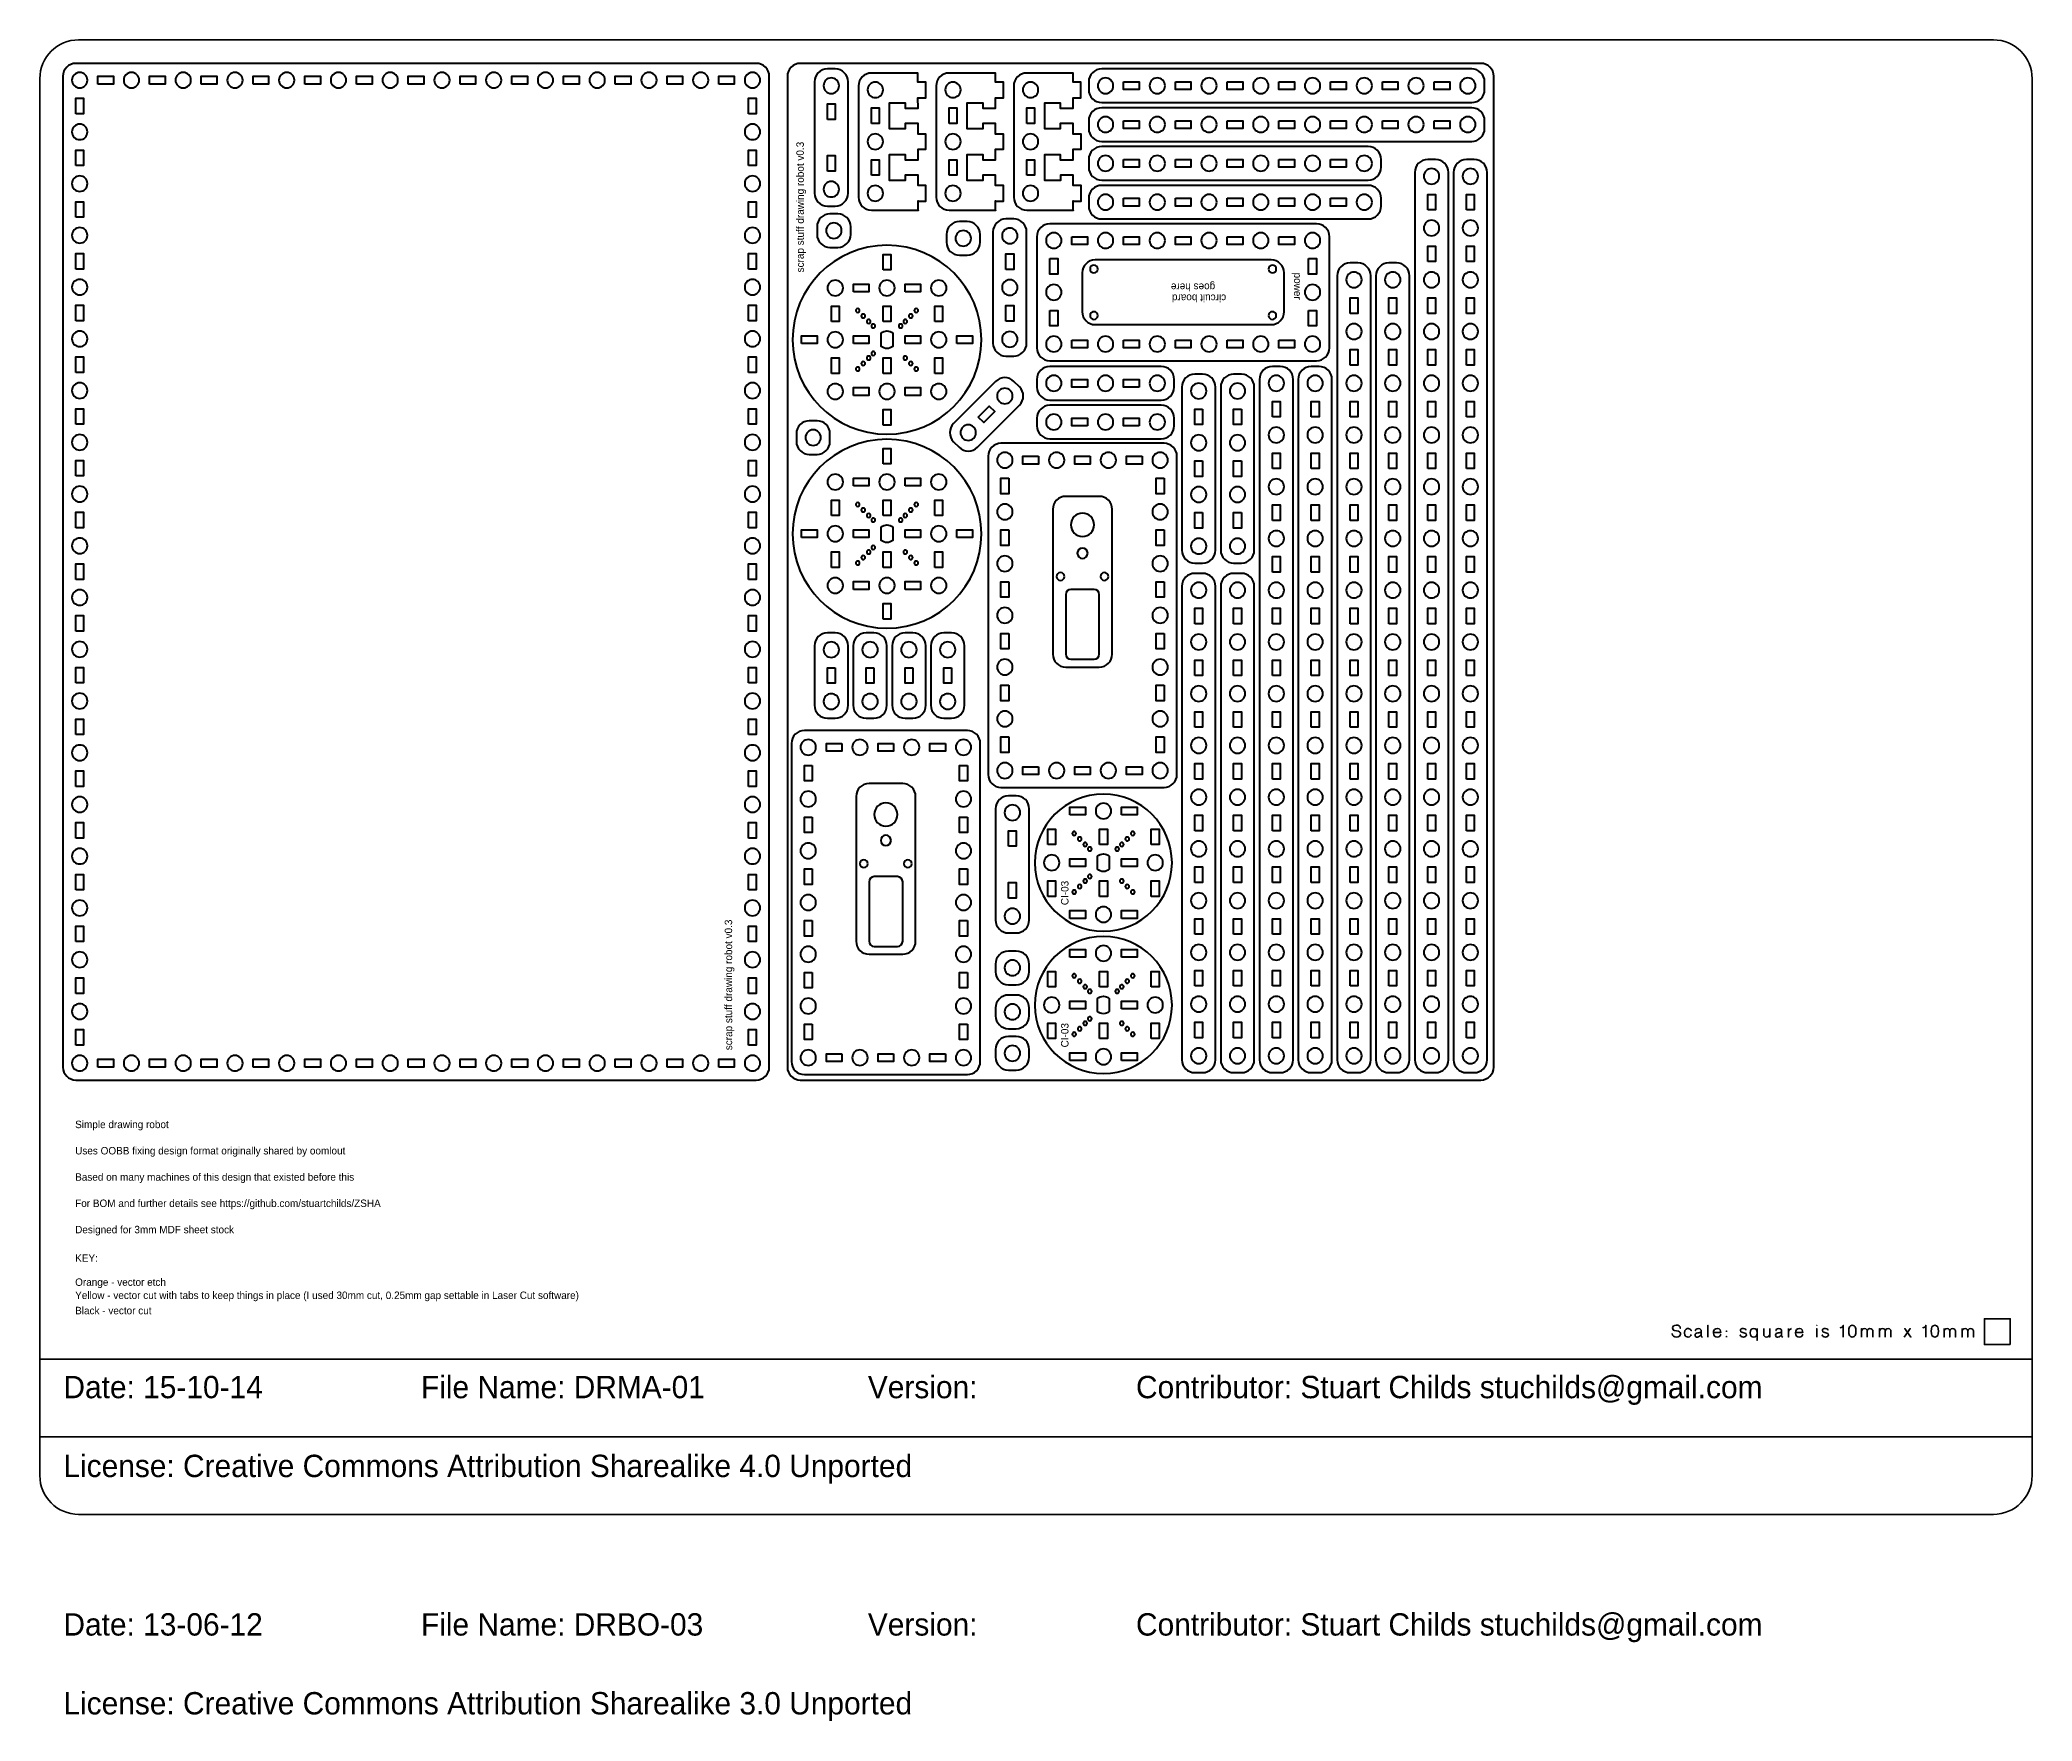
# Model space of a CAD drawing. Header units: inches. Extents: x 15 to 785, y -665 to -15.
import ezdxf

# ---------------------------------------------------------------- set-up
doc = ezdxf.new("R2010")
doc.units = ezdxf.units.IN
doc.header["$MEASUREMENT"] = 0
doc.layers.add('Layer 1', color=7, linetype='Continuous')

msp = doc.modelspace()

# ---------------------------------------------------------------- texts
at = {"layer": 'Layer 1', "color": 179, "true_color": 0x231f20, "char_height": 2.8787, "attachment_point": 7}
for s, insert, rotation in [('\\fEng_HelvLine Normal|b0|i0|c0|p34;\\W1;scrap stuff drawing robot v0.3', (311.14, -104.9), 90), ('\\fEng_HelvLine Normal|b0|i0|c0|p34;\\W1;power', (498.87, -104.97), 270), ('\\fEng_HelvLine Normal|b0|i0|c0|p34;\\W1;goes here', (469.25, -108.31), 180.00001), ('\\fEng_HelvLine Normal|b0|i0|c0|p34;\\W1;circuit board', (473.5, -113.39), 180.00001), ('\\fEng.HelvLine|b0|i0|c0|p34;\\W1;CI-03', (412.6, -349.5), 90), ('\\fEng_HelvLine Normal|b0|i0|c0|p34;\\W1;scrap stuff drawing robot v0.3', (283.44, -405.58), 90), ('\\fEng.HelvLine|b0|i0|c0|p34;\\W1;CI-03', (412.6, -404.49), 90)]:
    msp.add_mtext(s, dxfattribs=dict(at, insert=insert, rotation=rotation))
at = {"layer": 'Layer 1', "color": 179, "true_color": 0x231f20, "attachment_point": 7}
for s, insert, char_height in [('\\fEng_HelvLine Normal|b0|i0|c0|p34;\\W1;Simple drawing robot', (28.65, -436.57), 2.8787), ('\\fEng_HelvLine Normal|b0|i0|c0|p34;\\W1;Uses OOBB fixing design format originally shared by oomlout', (28.65, -446.73), 2.8787), ('\\fEng_HelvLine Normal|b0|i0|c0|p34;\\W1;Based on many machines of this design that existed before this', (28.65, -456.89), 2.87867), ('\\fEng_HelvLine Normal|b0|i0|c0|p34;\\W1;For BOM and further details see https://github.com/stuartchilds/ZSHA', (28.65, -467.05), 2.87867), ('\\fEng_HelvLine Normal|b0|i0|c0|p34;\\W1;Designed for 3mm MDF sheet stock', (28.65, -477.21), 2.8787), ('\\fEng_HelvLine Normal|b0|i0|c0|p34;\\W1;KEY:', (28.65, -487.37), 2.8787), ('\\fEng_HelvLine Normal|b0|i0|c0|p34;\\W1;Yellow - vector cut with tabs to keep things in place (I used 30mm cut, 0.25mm gap settable in Laser Cut software)', (28.65, -502.61), 2.87867), ('\\fEng_HelvLine Normal|b0|i0|c0|p34;\\W1;Orange - vector etch', (28.65, -497.53), 2.8787), ('\\fEng_HelvLine Normal|b0|i0|c0|p34;\\W1;Black - vector cut', (28.65, -507.69), 2.8787), ('\\fEng_HelvLine Normal|b0|i0|c0|p34;\\W1;Date: 15-10-14^I^IFile Name: DRMA-01^I^IVersion:^I^IContributor: Stuart Childs stuchilds\\fMyriad Pro|b0|i0|c0|p34;@\\fEng_HelvLine Normal|b0|i0|c0|p34;gmail.com^I^I', (24.12, -542.71), 8.636), ('\\fEng_HelvLine Normal|b0|i0|c0|p34;\\W1;License: Creative Commons Attribution Sharealike 4.0 Unported^I^I', (24.12, -573.19), 8.636), ('\\fEng_HelvLine Normal|b0|i0|c0|p34;\\W1;Date: 13-06-12^I^IFile Name: DRBO-03^I^IVersion:^I^IContributor: Stuart Childs stuchilds\\fMyriad Pro|b0|i0|c0|p34;@\\fEng_HelvLine Normal|b0|i0|c0|p34;gmail.com^I^I', (24.12, -634.46), 8.636), ('\\fEng_HelvLine Normal|b0|i0|c0|p34;\\W1;License: Creative Commons Attribution Sharealike 3.0 Unported^I^I', (24.12, -664.94), 8.636)]:
    msp.add_mtext(s, dxfattribs=dict(at, insert=insert, char_height=char_height))

# ---------------------------------------------------------------- blocks, each defined once
blk = doc.blocks.new('block 2')
at = {"layer": 'Layer 1', "color": 179, "lineweight": 35, "true_color": 0x231f20}
blk.add_lwpolyline([(785, -555), (15, -555), (15, -525), (785, -525), (785, -555)], dxfattribs=at)
blk.add_open_spline([(785, -570), (785, -578.28), (778.28, -585), (770, -585), (770, -585), (30, -585), (30, -585), (21.72, -585), (15, -578.28), (15, -570), (15, -570), (15, -30), (15, -30), (15, -21.72), (21.72, -15), (30, -15), (30, -15), (770, -15), (770, -15), (778.28, -15), (785, -21.72), (785, -30), (785, -30), (785, -570), (785, -570)], degree=3, knots=[0, 0, 0, 0, 1, 1, 1, 2, 2, 2, 3, 3, 3, 4, 4, 4, 5, 5, 5, 6, 6, 6, 7, 7, 7, 8, 8, 8, 8], dxfattribs=at)
blk = doc.blocks.new('block 3')
at = {"layer": 'Layer 1', "color": 30, "lineweight": 35, "true_color": 0xf58726}
for points, knots in [([(645.92, -515.08), (645.92, -516.1), (646.69, -516.5), (647.6, -516.5), (648.52, -516.5), (649.1, -515.93), (649.12, -515.36), (649.14, -514.8), (648.85, -514.36), (648.29, -514.24), (648.29, -514.24), (646.73, -513.9), (646.73, -513.9), (646.29, -513.81), (646.03, -513.55), (646.03, -512.95), (646.03, -512.36), (646.53, -511.84), (647.45, -511.84), (648.36, -511.84), (649.03, -512.27), (649, -513.03), (649.03, -512.27), (648.36, -511.84), (647.45, -511.84), (646.53, -511.84), (646.03, -512.36), (646.03, -512.95), (646.03, -513.55), (646.28, -513.8), (646.73, -513.9), (646.73, -513.9), (648.29, -514.24), (648.29, -514.24), (648.86, -514.36), (649.14, -514.8), (649.12, -515.36), (649.1, -515.93), (648.52, -516.5), (647.6, -516.5), (646.69, -516.5), (645.92, -516.1), (645.92, -515.08)], [0, 0, 0, 0, 1, 1, 1, 2, 2, 2, 3, 3, 3, 4, 4, 4, 5, 5, 5, 6, 6, 6, 7, 7, 7, 8, 8, 8, 9, 9, 9, 10, 10, 10, 11, 11, 11, 12, 12, 12, 13, 13, 13, 14, 14, 14, 14]), ([(653.25, -515.43), (653.23, -515.96), (652.65, -516.47), (652.11, -516.47), (651.58, -516.47), (650.66, -516.38), (650.66, -514.78), (650.66, -513.2), (651.69, -513.18), (652.14, -513.18), (652.59, -513.18), (653.19, -513.53), (653.23, -513.97), (653.19, -513.53), (652.59, -513.18), (652.14, -513.18), (651.69, -513.18), (650.66, -513.2), (650.66, -514.78), (650.66, -516.38), (651.58, -516.47), (652.11, -516.47), (652.65, -516.47), (653.23, -515.96), (653.25, -515.43)], [0, 0, 0, 0, 1, 1, 1, 2, 2, 2, 3, 3, 3, 4, 4, 4, 5, 5, 5, 6, 6, 6, 7, 7, 7, 8, 8, 8, 8]), ([(655.68, -516.5), (655.16, -516.49), (654.74, -516.32), (654.74, -515.74), (654.74, -515.15), (655.09, -514.9), (655.77, -514.83), (656.43, -514.77), (656.73, -514.67), (657.05, -514.58), (656.73, -514.67), (656.43, -514.77), (655.77, -514.83), (655.09, -514.9), (654.74, -515.15), (654.74, -515.74), (654.74, -516.32), (655.16, -516.49), (655.68, -516.5), (656.2, -516.52), (656.86, -515.91), (657.05, -515.63), (656.86, -515.91), (656.2, -516.52), (655.68, -516.5)], [0, 0, 0, 0, 1, 1, 1, 2, 2, 2, 3, 3, 3, 4, 4, 4, 5, 5, 5, 6, 6, 6, 7, 7, 7, 8, 8, 8, 8]), ([(657.05, -516.05), (657.05, -516.05), (657.05, -513.96), (657.05, -513.96), (657.05, -513.7), (656.92, -513.19), (656.06, -513.19), (655.2, -513.19), (654.88, -513.58), (654.88, -513.98), (654.88, -513.58), (655.2, -513.19), (656.06, -513.19), (656.92, -513.19), (657.05, -513.7), (657.05, -513.96), (657.05, -513.96), (657.05, -516.05), (657.05, -516.05), (657.05, -516.43), (657.5, -516.47), (657.5, -516.47), (657.5, -516.47), (657.05, -516.43), (657.05, -516.05)], [0, 0, 0, 0, 1, 1, 1, 2, 2, 2, 3, 3, 3, 4, 4, 4, 5, 5, 5, 6, 6, 6, 7, 7, 7, 8, 8, 8, 8]), ([(659.69, -516.47), (659.69, -516.47), (659.69, -511.89), (659.69, -511.89), (659.69, -511.89), (659.69, -516.47), (659.69, -516.47)], [0, 0, 0, 0, 1, 1, 1, 2, 2, 2, 2]), ([(661.81, -514.73), (661.81, -514.73), (664.65, -514.73), (664.65, -514.73), (664.65, -514.02), (664.37, -513.12), (663.36, -513.12), (662.36, -513.12), (661.8, -513.81), (661.8, -514.85), (661.8, -515.91), (662.52, -516.47), (663.36, -516.44), (664.21, -516.42), (664.58, -515.76), (664.62, -515.52), (664.58, -515.76), (664.21, -516.42), (663.36, -516.44), (662.52, -516.47), (661.8, -515.91), (661.8, -514.85), (661.8, -513.81), (662.36, -513.12), (663.36, -513.12), (664.37, -513.12), (664.65, -514.02), (664.65, -514.73), (664.65, -514.73), (661.81, -514.73), (661.81, -514.73)], [0, 0, 0, 0, 1, 1, 1, 2, 2, 2, 3, 3, 3, 4, 4, 4, 5, 5, 5, 6, 6, 6, 7, 7, 7, 8, 8, 8, 9, 9, 9, 10, 10, 10, 10]), ([(666.9, -514.46), (666.9, -514.46), (666.9, -514.11), (666.9, -514.11), (666.9, -514.11), (666.9, -514.46), (666.9, -514.46)], [0, 0, 0, 0, 1, 1, 1, 2, 2, 2, 2]), ([(674.4, -513.79), (674.42, -513.63), (674.21, -513.19), (673.41, -513.16), (672.61, -513.14), (672.24, -513.39), (672.24, -513.88), (672.24, -514.38), (672.65, -514.53), (672.8, -514.57), (672.8, -514.57), (674, -514.93), (674, -514.93), (674.16, -514.97), (674.54, -515.14), (674.54, -515.61), (674.54, -516.08), (674.04, -516.47), (673.41, -516.47), (672.77, -516.47), (672.19, -516.13), (672.19, -515.63), (672.19, -516.13), (672.77, -516.47), (673.41, -516.47), (674.04, -516.47), (674.54, -516.08), (674.54, -515.61), (674.54, -515.14), (674.16, -514.97), (674, -514.93), (674, -514.93), (672.8, -514.57), (672.8, -514.57), (672.65, -514.53), (672.24, -514.38), (672.24, -513.88), (672.24, -513.39), (672.61, -513.14), (673.41, -513.16), (674.21, -513.19), (674.42, -513.63), (674.4, -513.79)], [0, 0, 0, 0, 1, 1, 1, 2, 2, 2, 3, 3, 3, 4, 4, 4, 5, 5, 5, 6, 6, 6, 7, 7, 7, 8, 8, 8, 9, 9, 9, 10, 10, 10, 11, 11, 11, 12, 12, 12, 13, 13, 13, 14, 14, 14, 14]), ([(676.02, -514.82), (676.02, -513.54), (676.63, -513.16), (677.36, -513.16), (678.11, -513.16), (678.71, -513.54), (678.71, -514.82), (678.71, -516.11), (678.11, -516.48), (677.36, -516.48), (676.63, -516.48), (676.02, -516.11), (676.02, -514.82)], [0, 0, 0, 0, 1, 1, 1, 2, 2, 2, 3, 3, 3, 4, 4, 4, 4]), ([(676.02, -514.82), (676.02, -513.54), (676.63, -513.16), (677.36, -513.16), (678.11, -513.16), (678.71, -513.54), (678.71, -514.82), (678.71, -516.11), (678.11, -516.48), (677.36, -516.48), (676.63, -516.48), (676.02, -516.11), (676.02, -514.82)], [0, 0, 0, 0, 1, 1, 1, 2, 2, 2, 3, 3, 3, 4, 4, 4, 4]), ([(678.72, -513.16), (678.72, -513.16), (678.72, -517.75), (678.72, -517.75), (678.72, -517.75), (678.72, -513.16), (678.72, -513.16)], [0, 0, 0, 0, 1, 1, 1, 2, 2, 2, 2]), ([(681.26, -513.2), (681.26, -513.2), (681.26, -515.32), (681.26, -515.62), (681.26, -515.91), (681.55, -516.45), (682.36, -516.46), (683.17, -516.47), (683.6, -515.84), (683.6, -515.25), (683.6, -515.84), (683.17, -516.47), (682.36, -516.46), (681.55, -516.45), (681.26, -515.91), (681.26, -515.62), (681.26, -515.32), (681.26, -513.2), (681.26, -513.2)], [0, 0, 0, 0, 1, 1, 1, 2, 2, 2, 3, 3, 3, 4, 4, 4, 5, 5, 5, 6, 6, 6, 6]), ([(683.6, -513.2), (683.6, -513.2), (683.6, -516.46), (683.6, -516.46), (683.6, -516.46), (683.6, -513.2), (683.6, -513.2)], [0, 0, 0, 0, 1, 1, 1, 2, 2, 2, 2]), ([(688.13, -515.63), (687.94, -515.91), (687.29, -516.52), (686.77, -516.5), (686.24, -516.49), (685.82, -516.32), (685.82, -515.74), (685.82, -515.15), (686.18, -514.9), (686.85, -514.83), (687.52, -514.77), (687.81, -514.67), (688.13, -514.58), (687.81, -514.67), (687.52, -514.77), (686.85, -514.83), (686.18, -514.9), (685.82, -515.15), (685.82, -515.74), (685.82, -516.32), (686.24, -516.49), (686.77, -516.5), (687.29, -516.52), (687.94, -515.91), (688.13, -515.63)], [0, 0, 0, 0, 1, 1, 1, 2, 2, 2, 3, 3, 3, 4, 4, 4, 5, 5, 5, 6, 6, 6, 7, 7, 7, 8, 8, 8, 8]), ([(688.58, -516.47), (688.58, -516.47), (688.13, -516.43), (688.13, -516.05), (688.13, -516.05), (688.13, -513.96), (688.13, -513.96), (688.13, -513.7), (688, -513.19), (687.14, -513.19), (686.28, -513.19), (685.97, -513.58), (685.97, -513.98), (685.97, -513.58), (686.28, -513.19), (687.14, -513.19), (688, -513.19), (688.13, -513.7), (688.13, -513.96), (688.13, -513.96), (688.13, -516.05), (688.13, -516.05), (688.13, -516.43), (688.58, -516.47), (688.58, -516.47)], [0, 0, 0, 0, 1, 1, 1, 2, 2, 2, 3, 3, 3, 4, 4, 4, 5, 5, 5, 6, 6, 6, 7, 7, 7, 8, 8, 8, 8]), ([(692.04, -513.21), (691.45, -513.2), (690.77, -514.07), (690.79, -514.8), (690.77, -514.07), (691.45, -513.2), (692.04, -513.21)], [0, 0, 0, 0, 1, 1, 1, 2, 2, 2, 2]), ([(690.79, -513.21), (690.79, -513.21), (690.79, -516.47), (690.79, -516.47), (690.79, -516.47), (690.79, -513.21), (690.79, -513.21)], [0, 0, 0, 0, 1, 1, 1, 2, 2, 2, 2]), ([(693.5, -514.73), (693.5, -514.73), (696.34, -514.73), (696.34, -514.73), (696.34, -514.02), (696.06, -513.12), (695.05, -513.12), (694.05, -513.12), (693.5, -513.81), (693.5, -514.85), (693.5, -515.91), (694.21, -516.47), (695.05, -516.44), (695.9, -516.42), (696.27, -515.76), (696.32, -515.52), (696.27, -515.76), (695.9, -516.42), (695.05, -516.44), (694.21, -516.47), (693.5, -515.91), (693.5, -514.85), (693.5, -513.81), (694.05, -513.12), (695.05, -513.12), (696.06, -513.12), (696.34, -514.02), (696.34, -514.73), (696.34, -514.73), (693.5, -514.73), (693.5, -514.73)], [0, 0, 0, 0, 1, 1, 1, 2, 2, 2, 3, 3, 3, 4, 4, 4, 5, 5, 5, 6, 6, 6, 7, 7, 7, 8, 8, 8, 9, 9, 9, 10, 10, 10, 10]), ([(701.78, -511.99), (701.78, -511.99), (701.78, -511.88), (701.78, -511.88), (701.78, -511.88), (701.78, -511.99), (701.78, -511.99)], [0, 0, 0, 0, 1, 1, 1, 2, 2, 2, 2]), ([(701.78, -516.46), (701.78, -516.46), (701.78, -513.2), (701.78, -513.2), (701.78, -513.2), (701.78, -516.47), (701.78, -516.46)], [0, 0, 0, 0, 1, 1, 1, 2, 2, 2, 2]), ([(705.1, -513.16), (704.3, -513.14), (703.94, -513.39), (703.94, -513.88), (703.94, -514.38), (704.35, -514.53), (704.5, -514.57), (704.5, -514.57), (705.7, -514.93), (705.7, -514.93), (705.86, -514.97), (706.24, -515.14), (706.24, -515.61), (706.24, -516.08), (705.74, -516.47), (705.1, -516.47), (704.47, -516.47), (703.89, -516.13), (703.89, -515.63), (703.89, -516.13), (704.47, -516.47), (705.1, -516.47), (705.74, -516.47), (706.24, -516.08), (706.24, -515.61), (706.24, -515.14), (705.86, -514.97), (705.7, -514.93), (705.7, -514.93), (704.5, -514.57), (704.5, -514.57), (704.35, -514.53), (703.94, -514.38), (703.94, -513.88), (703.94, -513.39), (704.3, -513.14), (705.1, -513.16), (705.91, -513.19), (706.11, -513.63), (706.1, -513.79), (706.11, -513.63), (705.91, -513.19), (705.1, -513.16)], [0, 0, 0, 0, 1, 1, 1, 2, 2, 2, 3, 3, 3, 4, 4, 4, 5, 5, 5, 6, 6, 6, 7, 7, 7, 8, 8, 8, 9, 9, 9, 10, 10, 10, 11, 11, 11, 12, 12, 12, 13, 13, 13, 14, 14, 14, 14]), ([(711.98, -516.47), (711.98, -516.47), (711.98, -511.89), (711.98, -511.89), (711.98, -512.67), (711.22, -512.85), (710.9, -512.88), (711.22, -512.85), (711.98, -512.67), (711.98, -511.89), (711.98, -511.89), (711.98, -516.47), (711.98, -516.47)], [0, 0, 0, 0, 1, 1, 1, 2, 2, 2, 3, 3, 3, 4, 4, 4, 4]), ([(714.11, -514.18), (714.11, -512.92), (714.38, -511.89), (715.49, -511.89), (716.61, -511.89), (716.88, -512.92), (716.88, -514.18), (716.88, -515.44), (716.61, -516.47), (715.49, -516.47), (714.38, -516.47), (714.11, -515.44), (714.11, -514.18)], [0, 0, 0, 0, 1, 1, 1, 2, 2, 2, 3, 3, 3, 4, 4, 4, 4]), ([(714.11, -514.18), (714.11, -512.92), (714.38, -511.89), (715.49, -511.89), (716.61, -511.89), (716.88, -512.92), (716.88, -514.18), (716.88, -515.44), (716.61, -516.47), (715.49, -516.47), (714.38, -516.47), (714.11, -515.44), (714.11, -514.18)], [0, 0, 0, 0, 1, 1, 1, 2, 2, 2, 3, 3, 3, 4, 4, 4, 4]), ([(721.23, -516.47), (721.23, -516.47), (721.23, -514.35), (721.23, -514.05), (721.23, -513.76), (721.04, -513.21), (720.24, -513.21), (719.43, -513.2), (719.07, -513.83), (719.07, -514.42), (719.07, -513.83), (719.43, -513.2), (720.24, -513.21), (721.04, -513.21), (721.23, -513.76), (721.23, -514.05), (721.23, -514.35), (721.23, -516.47), (721.23, -516.47)], [0, 0, 0, 0, 1, 1, 1, 2, 2, 2, 3, 3, 3, 4, 4, 4, 5, 5, 5, 6, 6, 6, 6]), ([(719.07, -516.47), (719.07, -516.47), (719.07, -513.21), (719.07, -513.21), (719.07, -513.21), (719.07, -516.47), (719.07, -516.47)], [0, 0, 0, 0, 1, 1, 1, 2, 2, 2, 2]), ([(723.42, -516.47), (723.42, -516.47), (723.42, -514.35), (723.42, -514.05), (723.42, -513.76), (723.14, -513.21), (722.33, -513.21), (721.53, -513.2), (721.23, -513.83), (721.23, -514.42), (721.23, -513.83), (721.53, -513.2), (722.33, -513.21), (723.14, -513.21), (723.42, -513.76), (723.42, -514.05), (723.42, -514.35), (723.42, -516.47), (723.42, -516.47)], [0, 0, 0, 0, 1, 1, 1, 2, 2, 2, 3, 3, 3, 4, 4, 4, 5, 5, 5, 6, 6, 6, 6]), ([(728.21, -516.47), (728.21, -516.47), (728.21, -514.35), (728.21, -514.05), (728.21, -513.76), (728.02, -513.21), (727.21, -513.21), (726.4, -513.2), (726.04, -513.83), (726.04, -514.42), (726.04, -513.83), (726.4, -513.2), (727.21, -513.21), (728.02, -513.21), (728.21, -513.76), (728.21, -514.05), (728.21, -514.35), (728.21, -516.47), (728.21, -516.47)], [0, 0, 0, 0, 1, 1, 1, 2, 2, 2, 3, 3, 3, 4, 4, 4, 5, 5, 5, 6, 6, 6, 6]), ([(726.04, -516.47), (726.04, -516.47), (726.04, -513.21), (726.04, -513.21), (726.04, -513.21), (726.04, -516.47), (726.04, -516.47)], [0, 0, 0, 0, 1, 1, 1, 2, 2, 2, 2]), ([(730.39, -516.47), (730.39, -516.47), (730.39, -514.35), (730.39, -514.05), (730.39, -513.76), (730.11, -513.21), (729.31, -513.21), (728.5, -513.2), (728.21, -513.83), (728.21, -514.42), (728.21, -513.83), (728.5, -513.2), (729.31, -513.21), (730.11, -513.21), (730.39, -513.76), (730.39, -514.05), (730.39, -514.35), (730.39, -516.47), (730.39, -516.47)], [0, 0, 0, 0, 1, 1, 1, 2, 2, 2, 3, 3, 3, 4, 4, 4, 5, 5, 5, 6, 6, 6, 6]), ([(735.5, -516.47), (735.5, -516.47), (736.81, -514.65), (736.81, -514.65), (736.81, -514.65), (735.77, -513.21), (735.77, -513.21), (735.77, -513.21), (736.81, -514.65), (736.81, -514.65), (736.81, -514.65), (737.86, -513.21), (737.86, -513.21), (737.86, -513.21), (736.81, -514.65), (736.81, -514.65), (736.81, -514.65), (738.12, -516.47), (738.12, -516.47), (738.12, -516.47), (736.81, -514.65), (736.81, -514.65), (736.81, -514.65), (735.5, -516.47), (735.5, -516.47)], [0, 0, 0, 0, 1, 1, 1, 2, 2, 2, 3, 3, 3, 4, 4, 4, 5, 5, 5, 6, 6, 6, 7, 7, 7, 8, 8, 8, 8]), ([(743.88, -516.47), (743.88, -516.47), (743.88, -511.89), (743.88, -511.89), (743.88, -512.67), (743.12, -512.85), (742.8, -512.88), (743.12, -512.85), (743.88, -512.67), (743.88, -511.89), (743.88, -511.89), (743.88, -516.47), (743.88, -516.47)], [0, 0, 0, 0, 1, 1, 1, 2, 2, 2, 3, 3, 3, 4, 4, 4, 4]), ([(746.01, -514.18), (746.01, -512.92), (746.28, -511.89), (747.4, -511.89), (748.51, -511.89), (748.78, -512.92), (748.78, -514.18), (748.78, -515.44), (748.51, -516.47), (747.4, -516.47), (746.28, -516.47), (746.01, -515.44), (746.01, -514.18)], [0, 0, 0, 0, 1, 1, 1, 2, 2, 2, 3, 3, 3, 4, 4, 4, 4]), ([(746.01, -514.18), (746.01, -512.92), (746.28, -511.89), (747.4, -511.89), (748.51, -511.89), (748.78, -512.92), (748.78, -514.18), (748.78, -515.44), (748.51, -516.47), (747.4, -516.47), (746.28, -516.47), (746.01, -515.44), (746.01, -514.18)], [0, 0, 0, 0, 1, 1, 1, 2, 2, 2, 3, 3, 3, 4, 4, 4, 4]), ([(753.14, -514.05), (753.14, -513.76), (752.95, -513.21), (752.14, -513.21), (751.33, -513.2), (750.97, -513.83), (750.97, -514.42), (750.97, -513.83), (751.33, -513.2), (752.14, -513.21), (752.95, -513.21), (753.14, -513.76), (753.14, -514.05), (753.14, -514.35), (753.14, -516.47), (753.14, -516.47), (753.14, -516.47), (753.14, -514.35), (753.14, -514.05)], [0, 0, 0, 0, 1, 1, 1, 2, 2, 2, 3, 3, 3, 4, 4, 4, 5, 5, 5, 6, 6, 6, 6]), ([(750.97, -513.21), (750.97, -513.21), (750.97, -516.47), (750.97, -516.47), (750.97, -516.47), (750.97, -513.21), (750.97, -513.21)], [0, 0, 0, 0, 1, 1, 1, 2, 2, 2, 2]), ([(755.32, -514.05), (755.32, -513.76), (755.04, -513.21), (754.24, -513.21), (753.43, -513.2), (753.14, -513.83), (753.14, -514.42), (753.14, -513.83), (753.43, -513.2), (754.24, -513.21), (755.04, -513.21), (755.32, -513.76), (755.32, -514.05), (755.32, -514.35), (755.32, -516.47), (755.32, -516.47), (755.32, -516.47), (755.32, -514.35), (755.32, -514.05)], [0, 0, 0, 0, 1, 1, 1, 2, 2, 2, 3, 3, 3, 4, 4, 4, 5, 5, 5, 6, 6, 6, 6]), ([(760.11, -514.05), (760.11, -513.76), (759.92, -513.21), (759.11, -513.21), (758.3, -513.2), (757.94, -513.83), (757.94, -514.42), (757.94, -513.83), (758.3, -513.2), (759.11, -513.21), (759.92, -513.21), (760.11, -513.76), (760.11, -514.05), (760.11, -514.35), (760.11, -516.47), (760.11, -516.47), (760.11, -516.47), (760.11, -514.35), (760.11, -514.05)], [0, 0, 0, 0, 1, 1, 1, 2, 2, 2, 3, 3, 3, 4, 4, 4, 5, 5, 5, 6, 6, 6, 6]), ([(757.94, -513.21), (757.94, -513.21), (757.94, -516.47), (757.94, -516.47), (757.94, -516.47), (757.94, -513.21), (757.94, -513.21)], [0, 0, 0, 0, 1, 1, 1, 2, 2, 2, 2]), ([(762.29, -514.05), (762.29, -513.76), (762.01, -513.21), (761.21, -513.21), (760.4, -513.2), (760.11, -513.83), (760.11, -514.42), (760.11, -513.83), (760.4, -513.2), (761.21, -513.21), (762.01, -513.21), (762.29, -513.76), (762.29, -514.05), (762.29, -514.35), (762.29, -516.47), (762.29, -516.47), (762.29, -516.47), (762.29, -514.35), (762.29, -514.05)], [0, 0, 0, 0, 1, 1, 1, 2, 2, 2, 3, 3, 3, 4, 4, 4, 5, 5, 5, 6, 6, 6, 6]), ([(666.9, -516.47), (666.9, -516.47), (666.9, -516.12), (666.9, -516.12), (666.9, -516.12), (666.9, -516.47), (666.9, -516.47)], [0, 0, 0, 0, 1, 1, 1, 2, 2, 2, 2])]:
    blk.add_open_spline(points, degree=3, knots=knots, dxfattribs=at)

# ---------------------------------------------------------------- linework, layer by layer
at = {"layer": 'Layer 1', "color": 178, "lineweight": 60, "true_color": 0x010101}
for points in [[(37.41, -32.09), (37.41, -29.09), (43.41, -29.09), (43.41, -32.09), (37.41, -32.09)], [(57.41, -32.09), (57.41, -29.09), (63.41, -29.09), (63.41, -32.09), (57.41, -32.09)], [(77.41, -32.09), (77.41, -29.09), (83.41, -29.09), (83.41, -32.09), (77.41, -32.09)], [(97.41, -32.09), (97.41, -29.09), (103.41, -29.09), (103.41, -32.09), (97.41, -32.09)], [(117.41, -32.09), (117.41, -29.09), (123.41, -29.09), (123.41, -32.09), (117.41, -32.09)], [(137.41, -32.09), (137.41, -29.09), (143.41, -29.09), (143.41, -32.09), (137.41, -32.09)], [(157.41, -32.09), (157.41, -29.09), (163.41, -29.09), (163.41, -32.09), (157.41, -32.09)], [(177.41, -32.09), (177.41, -29.09), (183.41, -29.09), (183.41, -32.09), (177.41, -32.09)], [(197.41, -32.09), (197.41, -29.09), (203.41, -29.09), (203.41, -32.09), (197.41, -32.09)], [(217.41, -32.09), (217.41, -29.09), (223.41, -29.09), (223.41, -32.09), (217.41, -32.09)], [(237.41, -32.09), (237.41, -29.09), (243.41, -29.09), (243.41, -32.09), (237.41, -32.09)], [(257.41, -32.09), (257.41, -29.09), (263.41, -29.09), (263.41, -32.09), (257.41, -32.09)], [(277.41, -32.09), (277.41, -29.09), (283.41, -29.09), (283.41, -32.09), (277.41, -32.09)], [(28.91, -43.59), (28.91, -37.59), (31.91, -37.59), (31.91, -43.59), (28.91, -43.59)], [(288.91, -43.59), (288.91, -37.59), (291.91, -37.59), (291.91, -43.59), (288.91, -43.59)], [(433.88, -31.25), (439.88, -31.25), (439.88, -34.25), (433.88, -34.25), (433.88, -31.25)], [(453.88, -31.25), (459.88, -31.25), (459.88, -34.25), (453.88, -34.25), (453.88, -31.25)], [(473.88, -31.25), (479.88, -31.25), (479.88, -34.25), (473.88, -34.25), (473.88, -31.25)], [(493.88, -31.25), (499.88, -31.25), (499.88, -34.25), (493.88, -34.25), (493.88, -31.25)], [(513.88, -31.25), (519.88, -31.25), (519.88, -34.25), (513.88, -34.25), (513.88, -31.25)], [(533.88, -31.25), (539.88, -31.25), (539.88, -34.25), (533.88, -34.25), (533.88, -31.25)], [(553.88, -31.25), (559.88, -31.25), (559.88, -34.25), (553.88, -34.25), (553.88, -31.25)], [(319.38, -45.75), (319.38, -39.75), (322.38, -39.75), (322.38, -45.75), (319.38, -45.75)], [(433.88, -46.25), (439.88, -46.25), (439.88, -49.25), (433.88, -49.25), (433.88, -46.25)], [(453.88, -46.25), (459.88, -46.25), (459.88, -49.25), (453.88, -49.25), (453.88, -46.25)], [(473.88, -46.25), (479.88, -46.25), (479.88, -49.25), (473.88, -49.25), (473.88, -46.25)], [(493.88, -46.25), (499.88, -46.25), (499.88, -49.25), (493.88, -49.25), (493.88, -46.25)], [(513.88, -46.25), (519.88, -46.25), (519.88, -49.25), (513.88, -49.25), (513.88, -46.25)], [(533.88, -46.25), (539.88, -46.25), (539.88, -49.25), (533.88, -49.25), (533.88, -46.25)], [(553.88, -46.25), (559.88, -46.25), (559.88, -49.25), (553.88, -49.25), (553.88, -46.25)], [(28.91, -63.59), (28.91, -57.59), (31.91, -57.59), (31.91, -63.59), (28.91, -63.59)], [(288.91, -63.59), (288.91, -57.59), (291.91, -57.59), (291.91, -63.59), (288.91, -63.59)], [(319.38, -65.75), (319.38, -59.75), (322.38, -59.75), (322.38, -65.75), (319.38, -65.75)], [(433.88, -61.25), (439.88, -61.25), (439.88, -64.25), (433.88, -64.25), (433.88, -61.25)], [(453.88, -61.25), (459.88, -61.25), (459.88, -64.25), (453.88, -64.25), (453.88, -61.25)], [(473.88, -61.25), (479.88, -61.25), (479.88, -64.25), (473.88, -64.25), (473.88, -61.25)], [(493.88, -61.25), (499.88, -61.25), (499.88, -64.25), (493.88, -64.25), (493.88, -61.25)], [(513.88, -61.25), (519.88, -61.25), (519.88, -64.25), (513.88, -64.25), (513.88, -61.25)], [(433.88, -76.25), (439.88, -76.25), (439.88, -79.25), (433.88, -79.25), (433.88, -76.25)], [(453.88, -76.25), (459.88, -76.25), (459.88, -79.25), (453.88, -79.25), (453.88, -76.25)], [(473.88, -76.25), (479.88, -76.25), (479.88, -79.25), (473.88, -79.25), (473.88, -76.25)], [(493.88, -76.25), (499.88, -76.25), (499.88, -79.25), (493.88, -79.25), (493.88, -76.25)], [(513.88, -76.25), (519.88, -76.25), (519.88, -79.25), (513.88, -79.25), (513.88, -76.25)], [(551.38, -80.75), (551.38, -74.75), (554.38, -74.75), (554.38, -80.75), (551.38, -80.75)], [(566.38, -80.75), (566.38, -74.75), (569.38, -74.75), (569.38, -80.75), (566.38, -80.75)], [(28.91, -83.59), (28.91, -77.59), (31.91, -77.59), (31.91, -83.59), (28.91, -83.59)], [(288.91, -83.59), (288.91, -77.59), (291.91, -77.59), (291.91, -83.59), (288.91, -83.59)], [(413.88, -91.09), (419.88, -91.09), (419.88, -94.09), (413.88, -94.09), (413.88, -91.09)], [(433.88, -91.09), (439.88, -91.09), (439.88, -94.09), (433.88, -94.09), (433.88, -91.09)], [(453.88, -91.09), (459.88, -91.09), (459.88, -94.09), (453.88, -94.09), (453.88, -91.09)], [(473.88, -91.09), (479.88, -91.09), (479.88, -94.09), (473.88, -94.09), (473.88, -91.09)], [(493.88, -91.09), (499.88, -91.09), (499.88, -94.09), (493.88, -94.09), (493.88, -91.09)], [(28.91, -103.59), (28.91, -97.59), (31.91, -97.59), (31.91, -103.59), (28.91, -103.59)], [(288.91, -103.59), (288.91, -97.59), (291.91, -97.59), (291.91, -103.59), (288.91, -103.59)], [(340.91, -103.93), (340.91, -97.93), (343.91, -97.93), (343.91, -103.93), (340.91, -103.93)], [(388.38, -103.75), (388.38, -97.75), (391.38, -97.75), (391.38, -103.75), (388.38, -103.75)], [(405.38, -99.59), (408.38, -99.59), (408.38, -105.59), (405.38, -105.59), (405.38, -99.59)], [(505.38, -99.59), (508.38, -99.59), (508.38, -105.59), (505.38, -105.59), (505.38, -99.59)], [(551.38, -100.75), (551.38, -94.75), (554.38, -94.75), (554.38, -100.75), (551.38, -100.75)], [(566.38, -100.75), (566.38, -94.75), (569.38, -94.75), (569.38, -100.75), (566.38, -100.75)], [(329.41, -112.43), (329.41, -109.43), (335.41, -109.43), (335.41, -112.43), (329.41, -112.43)], [(349.41, -112.43), (349.41, -109.43), (355.41, -109.43), (355.41, -112.43), (349.41, -112.43)], [(521.38, -120.75), (521.38, -114.75), (524.38, -114.75), (524.38, -120.75), (521.38, -120.75)], [(536.38, -120.75), (536.38, -114.75), (539.38, -114.75), (539.38, -120.75), (536.38, -120.75)], [(551.38, -120.75), (551.38, -114.75), (554.38, -114.75), (554.38, -120.75), (551.38, -120.75)], [(566.38, -120.75), (566.38, -114.75), (569.38, -114.75), (569.38, -120.75), (566.38, -120.75)], [(28.91, -123.59), (28.91, -117.59), (31.91, -117.59), (31.91, -123.59), (28.91, -123.59)], [(288.91, -123.59), (288.91, -117.59), (291.91, -117.59), (291.91, -123.59), (288.91, -123.59)], [(320.91, -123.93), (320.91, -117.93), (323.91, -117.93), (323.91, -123.93), (320.91, -123.93)], [(340.91, -123.93), (340.91, -117.93), (343.91, -117.93), (343.91, -123.93), (340.91, -123.93)], [(360.91, -123.93), (360.91, -117.93), (363.91, -117.93), (363.91, -123.93), (360.91, -123.93)], [(388.38, -123.75), (388.38, -117.75), (391.38, -117.75), (391.38, -123.75), (388.38, -123.75)], [(405.38, -119.59), (408.38, -119.59), (408.38, -125.59), (405.38, -125.59), (405.38, -119.59)], [(505.38, -119.59), (508.38, -119.59), (508.38, -125.59), (505.38, -125.59), (505.38, -119.59)], [(309.41, -132.43), (309.41, -129.43), (315.41, -129.43), (315.41, -132.43), (309.41, -132.43)], [(329.41, -132.43), (329.41, -129.43), (335.41, -129.43), (335.41, -132.43), (329.41, -132.43)], [(349.41, -132.43), (349.41, -129.43), (355.41, -129.43), (355.41, -132.43), (349.41, -132.43)], [(369.41, -132.43), (369.41, -129.43), (375.41, -129.43), (375.41, -132.43), (369.41, -132.43)], [(28.91, -143.59), (28.91, -137.59), (31.91, -137.59), (31.91, -143.59), (28.91, -143.59)], [(288.91, -143.59), (288.91, -137.59), (291.91, -137.59), (291.91, -143.59), (288.91, -143.59)], [(320.91, -143.93), (320.91, -137.93), (323.91, -137.93), (323.91, -143.93), (320.91, -143.93)], [(340.91, -143.93), (340.91, -137.93), (343.91, -137.93), (343.91, -143.93), (340.91, -143.93)], [(360.91, -143.93), (360.91, -137.93), (363.91, -137.93), (363.91, -143.93), (360.91, -143.93)], [(413.88, -131.09), (419.88, -131.09), (419.88, -134.09), (413.88, -134.09), (413.88, -131.09)], [(433.88, -131.09), (439.88, -131.09), (439.88, -134.09), (433.88, -134.09), (433.88, -131.09)], [(453.88, -131.09), (459.88, -131.09), (459.88, -134.09), (453.88, -134.09), (453.88, -131.09)], [(473.88, -131.09), (479.88, -131.09), (479.88, -134.09), (473.88, -134.09), (473.88, -131.09)], [(493.88, -131.09), (499.88, -131.09), (499.88, -134.09), (493.88, -134.09), (493.88, -131.09)], [(521.38, -140.75), (521.38, -134.75), (524.38, -134.75), (524.38, -140.75), (521.38, -140.75)], [(536.38, -140.75), (536.38, -134.75), (539.38, -134.75), (539.38, -140.75), (536.38, -140.75)], [(551.38, -140.75), (551.38, -134.75), (554.38, -134.75), (554.38, -140.75), (551.38, -140.75)], [(566.38, -140.75), (566.38, -134.75), (569.38, -134.75), (569.38, -140.75), (566.38, -140.75)], [(419.88, -149.25), (413.88, -149.25), (413.88, -146.25), (419.88, -146.25), (419.88, -149.25)], [(439.88, -149.25), (433.88, -149.25), (433.88, -146.25), (439.88, -146.25), (439.88, -149.25)], [(329.41, -152.43), (329.41, -149.43), (335.41, -149.43), (335.41, -152.43), (329.41, -152.43)], [(349.41, -152.43), (349.41, -149.43), (355.41, -149.43), (355.41, -152.43), (349.41, -152.43)], [(28.91, -163.59), (28.91, -157.59), (31.91, -157.59), (31.91, -163.59), (28.91, -163.59)], [(288.91, -163.59), (288.91, -157.59), (291.91, -157.59), (291.91, -163.59), (288.91, -163.59)], [(340.91, -163.93), (340.91, -157.93), (343.91, -157.93), (343.91, -163.93), (340.91, -163.93)], [(377.7, -160.81), (381.94, -156.57), (384.06, -158.69), (379.82, -162.94), (377.7, -160.81)], [(419.88, -164.25), (413.88, -164.25), (413.88, -161.25), (419.88, -161.25), (419.88, -164.25)], [(439.88, -164.25), (433.88, -164.25), (433.88, -161.25), (439.88, -161.25), (439.88, -164.25)], [(464.38, -157.75), (464.38, -163.75), (461.38, -163.75), (461.38, -157.75), (464.38, -157.75)], [(479.38, -157.75), (479.38, -163.75), (476.38, -163.75), (476.38, -157.75), (479.38, -157.75)], [(491.38, -160.75), (491.38, -154.75), (494.38, -154.75), (494.38, -160.75), (491.38, -160.75)], [(506.38, -160.75), (506.38, -154.75), (509.38, -154.75), (509.38, -160.75), (506.38, -160.75)], [(521.38, -160.75), (521.38, -154.75), (524.38, -154.75), (524.38, -160.75), (521.38, -160.75)], [(536.38, -160.75), (536.38, -154.75), (539.38, -154.75), (539.38, -160.75), (536.38, -160.75)], [(551.38, -160.75), (551.38, -154.75), (554.38, -154.75), (554.38, -160.75), (551.38, -160.75)], [(566.38, -160.75), (566.38, -154.75), (569.38, -154.75), (569.38, -160.75), (566.38, -160.75)], [(340.91, -178.93), (340.91, -172.93), (343.91, -172.93), (343.91, -178.93), (340.91, -178.93)], [(400.97, -175.98), (400.97, -178.98), (394.97, -178.98), (394.97, -175.98), (400.97, -175.98)], [(420.98, -175.98), (420.98, -178.98), (414.98, -178.98), (414.98, -175.98), (420.98, -175.98)], [(440.98, -175.98), (440.98, -178.98), (434.98, -178.98), (434.98, -175.98), (440.98, -175.98)], [(491.38, -180.75), (491.38, -174.75), (494.38, -174.75), (494.38, -180.75), (491.38, -180.75)], [(506.38, -180.75), (506.38, -174.75), (509.38, -174.75), (509.38, -180.75), (506.38, -180.75)], [(521.38, -180.75), (521.38, -174.75), (524.38, -174.75), (524.38, -180.75), (521.38, -180.75)], [(536.38, -180.75), (536.38, -174.75), (539.38, -174.75), (539.38, -180.75), (536.38, -180.75)], [(551.38, -180.75), (551.38, -174.75), (554.38, -174.75), (554.38, -180.75), (551.38, -180.75)], [(566.38, -180.75), (566.38, -174.75), (569.38, -174.75), (569.38, -180.75), (566.38, -180.75)], [(28.91, -183.59), (28.91, -177.59), (31.91, -177.59), (31.91, -183.59), (28.91, -183.59)], [(288.91, -183.59), (288.91, -177.59), (291.91, -177.59), (291.91, -183.59), (288.91, -183.59)], [(329.41, -187.43), (329.41, -184.43), (335.41, -184.43), (335.41, -187.43), (329.41, -187.43)], [(349.41, -187.43), (349.41, -184.43), (355.41, -184.43), (355.41, -187.43), (349.41, -187.43)], [(389.47, -184.47), (389.47, -190.47), (386.47, -190.47), (386.47, -184.47), (389.47, -184.47)], [(449.48, -184.47), (449.48, -190.47), (446.48, -190.47), (446.48, -184.47), (449.48, -184.47)], [(464.38, -177.75), (464.38, -183.75), (461.38, -183.75), (461.38, -177.75), (464.38, -177.75)], [(479.38, -177.75), (479.38, -183.75), (476.38, -183.75), (476.38, -177.75), (479.38, -177.75)], [(28.91, -203.59), (28.91, -197.59), (31.91, -197.59), (31.91, -203.59), (28.91, -203.59)], [(288.91, -203.59), (288.91, -197.59), (291.91, -197.59), (291.91, -203.59), (288.91, -203.59)], [(320.91, -198.93), (320.91, -192.93), (323.91, -192.93), (323.91, -198.93), (320.91, -198.93)], [(340.91, -198.93), (340.91, -192.93), (343.91, -192.93), (343.91, -198.93), (340.91, -198.93)], [(360.91, -198.93), (360.91, -192.93), (363.91, -192.93), (363.91, -198.93), (360.91, -198.93)], [(464.38, -197.75), (464.38, -203.75), (461.38, -203.75), (461.38, -197.75), (464.38, -197.75)], [(479.38, -197.75), (479.38, -203.75), (476.38, -203.75), (476.38, -197.75), (479.38, -197.75)], [(491.38, -200.75), (491.38, -194.75), (494.38, -194.75), (494.38, -200.75), (491.38, -200.75)], [(506.38, -200.75), (506.38, -194.75), (509.38, -194.75), (509.38, -200.75), (506.38, -200.75)], [(521.38, -200.75), (521.38, -194.75), (524.38, -194.75), (524.38, -200.75), (521.38, -200.75)], [(536.38, -200.75), (536.38, -194.75), (539.38, -194.75), (539.38, -200.75), (536.38, -200.75)], [(551.38, -200.75), (551.38, -194.75), (554.38, -194.75), (554.38, -200.75), (551.38, -200.75)], [(566.38, -200.75), (566.38, -194.75), (569.38, -194.75), (569.38, -200.75), (566.38, -200.75)], [(309.41, -207.43), (309.41, -204.43), (315.41, -204.43), (315.41, -207.43), (309.41, -207.43)], [(329.41, -207.43), (329.41, -204.43), (335.41, -204.43), (335.41, -207.43), (329.41, -207.43)], [(349.41, -207.43), (349.41, -204.43), (355.41, -204.43), (355.41, -207.43), (349.41, -207.43)], [(369.41, -207.43), (369.41, -204.43), (375.41, -204.43), (375.41, -207.43), (369.41, -207.43)], [(389.47, -204.47), (389.47, -210.47), (386.47, -210.47), (386.47, -204.47), (389.47, -204.47)], [(449.48, -204.47), (449.48, -210.47), (446.48, -210.47), (446.48, -204.47), (449.48, -204.47)], [(320.91, -218.93), (320.91, -212.93), (323.91, -212.93), (323.91, -218.93), (320.91, -218.93)], [(340.91, -218.93), (340.91, -212.93), (343.91, -212.93), (343.91, -218.93), (340.91, -218.93)], [(360.91, -218.93), (360.91, -212.93), (363.91, -212.93), (363.91, -218.93), (360.91, -218.93)], [(491.38, -220.75), (491.38, -214.75), (494.38, -214.75), (494.38, -220.75), (491.38, -220.75)], [(506.38, -220.75), (506.38, -214.75), (509.38, -214.75), (509.38, -220.75), (506.38, -220.75)], [(521.38, -220.75), (521.38, -214.75), (524.38, -214.75), (524.38, -220.75), (521.38, -220.75)], [(536.38, -220.75), (536.38, -214.75), (539.38, -214.75), (539.38, -220.75), (536.38, -220.75)], [(551.38, -220.75), (551.38, -214.75), (554.38, -214.75), (554.38, -220.75), (551.38, -220.75)], [(566.38, -220.75), (566.38, -214.75), (569.38, -214.75), (569.38, -220.75), (566.38, -220.75)], [(28.91, -223.59), (28.91, -217.59), (31.91, -217.59), (31.91, -223.59), (28.91, -223.59)], [(288.91, -223.59), (288.91, -217.59), (291.91, -217.59), (291.91, -223.59), (288.91, -223.59)], [(329.41, -227.43), (329.41, -224.43), (335.41, -224.43), (335.41, -227.43), (329.41, -227.43)], [(349.41, -227.43), (349.41, -224.43), (355.41, -224.43), (355.41, -227.43), (349.41, -227.43)], [(389.47, -224.47), (389.47, -230.47), (386.47, -230.47), (386.47, -224.47), (389.47, -224.47)], [(449.48, -224.47), (449.48, -230.47), (446.48, -230.47), (446.48, -224.47), (449.48, -224.47)], [(28.91, -243.59), (28.91, -237.59), (31.91, -237.59), (31.91, -243.59), (28.91, -243.59)], [(288.91, -243.59), (288.91, -237.59), (291.91, -237.59), (291.91, -243.59), (288.91, -243.59)], [(340.91, -238.93), (340.91, -232.93), (343.91, -232.93), (343.91, -238.93), (340.91, -238.93)], [(461.38, -240.75), (461.38, -234.75), (464.38, -234.75), (464.38, -240.75), (461.38, -240.75)], [(476.38, -240.75), (476.38, -234.75), (479.38, -234.75), (479.38, -240.75), (476.38, -240.75)], [(491.38, -240.75), (491.38, -234.75), (494.38, -234.75), (494.38, -240.75), (491.38, -240.75)], [(506.38, -240.75), (506.38, -234.75), (509.38, -234.75), (509.38, -240.75), (506.38, -240.75)], [(521.38, -240.75), (521.38, -234.75), (524.38, -234.75), (524.38, -240.75), (521.38, -240.75)], [(536.38, -240.75), (536.38, -234.75), (539.38, -234.75), (539.38, -240.75), (536.38, -240.75)], [(551.38, -240.75), (551.38, -234.75), (554.38, -234.75), (554.38, -240.75), (551.38, -240.75)], [(566.38, -240.75), (566.38, -234.75), (569.38, -234.75), (569.38, -240.75), (566.38, -240.75)], [(389.47, -244.47), (389.47, -250.47), (386.47, -250.47), (386.47, -244.47), (389.47, -244.47)], [(449.48, -244.47), (449.48, -250.47), (446.48, -250.47), (446.48, -244.47), (449.48, -244.47)], [(28.91, -263.59), (28.91, -257.59), (31.91, -257.59), (31.91, -263.59), (28.91, -263.59)], [(288.91, -263.59), (288.91, -257.59), (291.91, -257.59), (291.91, -263.59), (288.91, -263.59)], [(322.37, -257.75), (322.37, -263.75), (319.38, -263.75), (319.38, -257.75), (322.37, -257.75)], [(337.38, -257.75), (337.38, -263.75), (334.38, -263.75), (334.38, -257.75), (337.38, -257.75)], [(352.38, -257.75), (352.38, -263.75), (349.38, -263.75), (349.38, -257.75), (352.38, -257.75)], [(367.38, -257.75), (367.38, -263.75), (364.38, -263.75), (364.38, -257.75), (367.38, -257.75)], [(461.38, -260.75), (461.38, -254.75), (464.38, -254.75), (464.38, -260.75), (461.38, -260.75)], [(476.38, -260.75), (476.38, -254.75), (479.38, -254.75), (479.38, -260.75), (476.38, -260.75)], [(491.38, -260.75), (491.38, -254.75), (494.38, -254.75), (494.38, -260.75), (491.38, -260.75)], [(506.38, -260.75), (506.38, -254.75), (509.38, -254.75), (509.38, -260.75), (506.38, -260.75)], [(521.38, -260.75), (521.38, -254.75), (524.38, -254.75), (524.38, -260.75), (521.38, -260.75)], [(536.38, -260.75), (536.38, -254.75), (539.38, -254.75), (539.38, -260.75), (536.38, -260.75)], [(551.38, -260.75), (551.38, -254.75), (554.38, -254.75), (554.38, -260.75), (551.38, -260.75)], [(566.38, -260.75), (566.38, -254.75), (569.38, -254.75), (569.38, -260.75), (566.38, -260.75)], [(389.47, -264.47), (389.47, -270.47), (386.47, -270.47), (386.47, -264.47), (389.47, -264.47)], [(449.48, -264.47), (449.48, -270.47), (446.48, -270.47), (446.48, -264.47), (449.48, -264.47)], [(461.38, -280.75), (461.38, -274.75), (464.38, -274.75), (464.38, -280.75), (461.38, -280.75)], [(476.38, -280.75), (476.38, -274.75), (479.38, -274.75), (479.38, -280.75), (476.38, -280.75)], [(491.38, -280.75), (491.38, -274.75), (494.38, -274.75), (494.38, -280.75), (491.38, -280.75)], [(506.38, -280.75), (506.38, -274.75), (509.38, -274.75), (509.38, -280.75), (506.38, -280.75)], [(521.38, -280.75), (521.38, -274.75), (524.38, -274.75), (524.38, -280.75), (521.38, -280.75)], [(536.38, -280.75), (536.38, -274.75), (539.38, -274.75), (539.38, -280.75), (536.38, -280.75)], [(551.38, -280.75), (551.38, -274.75), (554.38, -274.75), (554.38, -280.75), (551.38, -280.75)], [(566.38, -280.75), (566.38, -274.75), (569.38, -274.75), (569.38, -280.75), (566.38, -280.75)], [(28.91, -283.59), (28.91, -277.59), (31.91, -277.59), (31.91, -283.59), (28.91, -283.59)], [(288.91, -283.59), (288.91, -277.59), (291.91, -277.59), (291.91, -283.59), (288.91, -283.59)], [(389.47, -284.47), (389.47, -290.47), (386.47, -290.47), (386.47, -284.47), (389.47, -284.47)], [(449.48, -284.47), (449.48, -290.47), (446.48, -290.47), (446.48, -284.47), (449.48, -284.47)], [(324.97, -286.98), (324.97, -289.98), (318.97, -289.98), (318.97, -286.98), (324.97, -286.98)], [(344.97, -286.98), (344.97, -289.98), (338.97, -289.98), (338.97, -286.98), (344.97, -286.98)], [(364.97, -286.98), (364.97, -289.98), (358.97, -289.98), (358.97, -286.98), (364.97, -286.98)], [(28.91, -303.59), (28.91, -297.59), (31.91, -297.59), (31.91, -303.59), (28.91, -303.59)], [(288.91, -303.59), (288.91, -297.59), (291.91, -297.59), (291.91, -303.59), (288.91, -303.59)], [(313.47, -295.47), (313.47, -301.48), (310.47, -301.48), (310.47, -295.47), (313.47, -295.47)], [(373.47, -295.47), (373.47, -301.48), (370.47, -301.48), (370.47, -295.47), (373.47, -295.47)], [(400.97, -295.98), (400.97, -298.98), (394.97, -298.98), (394.97, -295.98), (400.97, -295.98)], [(420.98, -295.98), (420.98, -298.98), (414.98, -298.98), (414.98, -295.98), (420.98, -295.98)], [(440.98, -295.98), (440.98, -298.98), (434.98, -298.98), (434.98, -295.98), (440.98, -295.98)], [(461.38, -300.75), (461.38, -294.75), (464.38, -294.75), (464.38, -300.75), (461.38, -300.75)], [(476.38, -300.75), (476.38, -294.75), (479.38, -294.75), (479.38, -300.75), (476.38, -300.75)], [(491.38, -300.75), (491.38, -294.75), (494.38, -294.75), (494.38, -300.75), (491.38, -300.75)], [(506.38, -300.75), (506.38, -294.75), (509.38, -294.75), (509.38, -300.75), (506.38, -300.75)], [(521.38, -300.75), (521.38, -294.75), (524.38, -294.75), (524.38, -300.75), (521.38, -300.75)], [(536.38, -300.75), (536.38, -294.75), (539.38, -294.75), (539.38, -300.75), (536.38, -300.75)], [(551.38, -300.75), (551.38, -294.75), (554.38, -294.75), (554.38, -300.75), (551.38, -300.75)], [(566.38, -300.75), (566.38, -294.75), (569.38, -294.75), (569.38, -300.75), (566.38, -300.75)], [(313.47, -315.47), (313.47, -321.47), (310.47, -321.47), (310.47, -315.47), (313.47, -315.47)], [(373.47, -315.47), (373.47, -321.47), (370.47, -321.47), (370.47, -315.47), (373.47, -315.47)], [(413.07, -314.6), (413.07, -311.6), (419.07, -311.6), (419.07, -314.6), (413.07, -314.6)], [(433.07, -314.6), (433.07, -311.6), (439.07, -311.6), (439.07, -314.6), (433.07, -314.6)], [(461.38, -320.75), (461.38, -314.75), (464.38, -314.75), (464.38, -320.75), (461.38, -320.75)], [(476.38, -320.75), (476.38, -314.75), (479.38, -314.75), (479.38, -320.75), (476.38, -320.75)], [(491.38, -320.75), (491.38, -314.75), (494.38, -314.75), (494.38, -320.75), (491.38, -320.75)], [(506.38, -320.75), (506.38, -314.75), (509.38, -314.75), (509.38, -320.75), (506.38, -320.75)], [(521.38, -320.75), (521.38, -314.75), (524.38, -314.75), (524.38, -320.75), (521.38, -320.75)], [(536.38, -320.75), (536.38, -314.75), (539.38, -314.75), (539.38, -320.75), (536.38, -320.75)], [(551.38, -320.75), (551.38, -314.75), (554.38, -314.75), (554.38, -320.75), (551.38, -320.75)], [(566.38, -320.75), (566.38, -314.75), (569.38, -314.75), (569.38, -320.75), (566.38, -320.75)], [(28.91, -323.59), (28.91, -317.59), (31.91, -317.59), (31.91, -323.59), (28.91, -323.59)], [(288.91, -323.59), (288.91, -317.59), (291.91, -317.59), (291.91, -323.59), (288.91, -323.59)], [(389.38, -326.75), (389.38, -320.75), (392.38, -320.75), (392.38, -326.75), (389.38, -326.75)], [(404.57, -326.1), (404.57, -320.1), (407.57, -320.1), (407.57, -326.1), (404.57, -326.1)], [(424.57, -326.1), (424.57, -320.1), (427.57, -320.1), (427.57, -326.1), (424.57, -326.1)], [(444.57, -326.1), (444.57, -320.1), (447.57, -320.1), (447.57, -326.1), (444.57, -326.1)], [(28.91, -343.59), (28.91, -337.59), (31.91, -337.59), (31.91, -343.59), (28.91, -343.59)], [(288.91, -343.59), (288.91, -337.59), (291.91, -337.59), (291.91, -343.59), (288.91, -343.59)], [(313.47, -335.48), (313.47, -341.48), (310.47, -341.48), (310.47, -335.48), (313.47, -335.48)], [(373.47, -335.48), (373.47, -341.48), (370.47, -341.48), (370.47, -335.48), (373.47, -335.48)], [(413.07, -334.6), (413.07, -331.6), (419.07, -331.6), (419.07, -334.6), (413.07, -334.6)], [(433.07, -334.6), (433.07, -331.6), (439.07, -331.6), (439.07, -334.6), (433.07, -334.6)], [(461.38, -340.75), (461.38, -334.75), (464.38, -334.75), (464.38, -340.75), (461.38, -340.75)], [(476.38, -340.75), (476.38, -334.75), (479.38, -334.75), (479.38, -340.75), (476.38, -340.75)], [(491.38, -340.75), (491.38, -334.75), (494.38, -334.75), (494.38, -340.75), (491.38, -340.75)], [(506.38, -340.75), (506.38, -334.75), (509.38, -334.75), (509.38, -340.75), (506.38, -340.75)], [(521.38, -340.75), (521.38, -334.75), (524.38, -334.75), (524.38, -340.75), (521.38, -340.75)], [(536.38, -340.75), (536.38, -334.75), (539.38, -334.75), (539.38, -340.75), (536.38, -340.75)], [(551.38, -340.75), (551.38, -334.75), (554.38, -334.75), (554.38, -340.75), (551.38, -340.75)], [(566.38, -340.75), (566.38, -334.75), (569.38, -334.75), (569.38, -340.75), (566.38, -340.75)], [(389.38, -346.75), (389.38, -340.75), (392.38, -340.75), (392.38, -346.75), (389.38, -346.75)], [(404.57, -346.1), (404.57, -340.1), (407.57, -340.1), (407.57, -346.1), (404.57, -346.1)], [(424.57, -346.1), (424.57, -340.1), (427.57, -340.1), (427.57, -346.1), (424.57, -346.1)], [(444.57, -346.1), (444.57, -340.1), (447.57, -340.1), (447.57, -346.1), (444.57, -346.1)], [(413.07, -354.6), (413.07, -351.6), (419.07, -351.6), (419.07, -354.6), (413.07, -354.6)], [(433.07, -354.6), (433.07, -351.6), (439.07, -351.6), (439.07, -354.6), (433.07, -354.6)], [(28.91, -363.59), (28.91, -357.59), (31.91, -357.59), (31.91, -363.59), (28.91, -363.59)], [(288.91, -363.59), (288.91, -357.59), (291.91, -357.59), (291.91, -363.59), (288.91, -363.59)], [(313.47, -355.48), (313.47, -361.48), (310.47, -361.48), (310.47, -355.48), (313.47, -355.48)], [(373.47, -355.48), (373.47, -361.48), (370.47, -361.48), (370.47, -355.48), (373.47, -355.48)], [(461.38, -360.75), (461.38, -354.75), (464.38, -354.75), (464.38, -360.75), (461.38, -360.75)], [(476.38, -360.75), (476.38, -354.75), (479.38, -354.75), (479.38, -360.75), (476.38, -360.75)], [(491.38, -360.75), (491.38, -354.75), (494.38, -354.75), (494.38, -360.75), (491.38, -360.75)], [(506.38, -360.75), (506.38, -354.75), (509.38, -354.75), (509.38, -360.75), (506.38, -360.75)], [(521.38, -360.75), (521.38, -354.75), (524.38, -354.75), (524.38, -360.75), (521.38, -360.75)], [(536.38, -360.75), (536.38, -354.75), (539.38, -354.75), (539.38, -360.75), (536.38, -360.75)], [(551.38, -360.75), (551.38, -354.75), (554.38, -354.75), (554.38, -360.75), (551.38, -360.75)], [(566.38, -360.75), (566.38, -354.75), (569.38, -354.75), (569.38, -360.75), (566.38, -360.75)], [(413.07, -369.6), (413.07, -366.6), (419.07, -366.6), (419.07, -369.6), (413.07, -369.6)], [(433.07, -369.6), (433.07, -366.6), (439.07, -366.6), (439.07, -369.6), (433.07, -369.6)], [(313.47, -375.48), (313.47, -381.48), (310.47, -381.48), (310.47, -375.48), (313.47, -375.48)], [(373.47, -375.48), (373.47, -381.48), (370.47, -381.48), (370.47, -375.48), (373.47, -375.48)], [(404.57, -381.1), (404.57, -375.1), (407.57, -375.1), (407.57, -381.1), (404.57, -381.1)], [(424.57, -381.1), (424.57, -375.1), (427.57, -375.1), (427.57, -381.1), (424.57, -381.1)], [(444.57, -381.1), (444.57, -375.1), (447.57, -375.1), (447.57, -381.1), (444.57, -381.1)], [(461.38, -380.75), (461.38, -374.75), (464.38, -374.75), (464.38, -380.75), (461.38, -380.75)], [(476.38, -380.75), (476.38, -374.75), (479.38, -374.75), (479.38, -380.75), (476.38, -380.75)], [(491.38, -380.75), (491.38, -374.75), (494.38, -374.75), (494.38, -380.75), (491.38, -380.75)], [(506.38, -380.75), (506.38, -374.75), (509.38, -374.75), (509.38, -380.75), (506.38, -380.75)], [(521.38, -380.75), (521.38, -374.75), (524.38, -374.75), (524.38, -380.75), (521.38, -380.75)], [(536.38, -380.75), (536.38, -374.75), (539.38, -374.75), (539.38, -380.75), (536.38, -380.75)], [(551.38, -380.75), (551.38, -374.75), (554.38, -374.75), (554.38, -380.75), (551.38, -380.75)], [(566.38, -380.75), (566.38, -374.75), (569.38, -374.75), (569.38, -380.75), (566.38, -380.75)], [(28.91, -383.59), (28.91, -377.59), (31.91, -377.59), (31.91, -383.59), (28.91, -383.59)], [(288.91, -383.59), (288.91, -377.59), (291.91, -377.59), (291.91, -383.59), (288.91, -383.59)], [(413.07, -389.6), (413.07, -386.6), (419.07, -386.6), (419.07, -389.6), (413.07, -389.6)], [(433.07, -389.6), (433.07, -386.6), (439.07, -386.6), (439.07, -389.6), (433.07, -389.6)], [(28.91, -403.59), (28.91, -397.59), (31.91, -397.59), (31.91, -403.59), (28.91, -403.59)], [(288.91, -403.59), (288.91, -397.59), (291.91, -397.59), (291.91, -403.59), (288.91, -403.59)], [(313.47, -395.48), (313.47, -401.48), (310.47, -401.48), (310.47, -395.48), (313.47, -395.48)], [(373.47, -395.48), (373.47, -401.48), (370.47, -401.48), (370.47, -395.48), (373.47, -395.48)], [(404.57, -401.1), (404.57, -395.1), (407.57, -395.1), (407.57, -401.1), (404.57, -401.1)], [(424.57, -401.1), (424.57, -395.1), (427.57, -395.1), (427.57, -401.1), (424.57, -401.1)], [(444.57, -401.1), (444.57, -395.1), (447.57, -395.1), (447.57, -401.1), (444.57, -401.1)], [(461.38, -400.75), (461.38, -394.75), (464.38, -394.75), (464.38, -400.75), (461.38, -400.75)], [(476.38, -400.75), (476.38, -394.75), (479.38, -394.75), (479.38, -400.75), (476.38, -400.75)], [(491.38, -400.75), (491.38, -394.75), (494.38, -394.75), (494.38, -400.75), (491.38, -400.75)], [(506.38, -400.75), (506.38, -394.75), (509.38, -394.75), (509.38, -400.75), (506.38, -400.75)], [(521.38, -400.75), (521.38, -394.75), (524.38, -394.75), (524.38, -400.75), (521.38, -400.75)], [(536.38, -400.75), (536.38, -394.75), (539.38, -394.75), (539.38, -400.75), (536.38, -400.75)], [(551.38, -400.75), (551.38, -394.75), (554.38, -394.75), (554.38, -400.75), (551.38, -400.75)], [(566.38, -400.75), (566.38, -394.75), (569.38, -394.75), (569.38, -400.75), (566.38, -400.75)], [(324.97, -406.98), (324.97, -409.98), (318.97, -409.98), (318.97, -406.98), (324.97, -406.98)], [(344.97, -406.98), (344.97, -409.98), (338.97, -409.98), (338.97, -406.98), (344.97, -406.98)], [(364.97, -406.98), (364.97, -409.98), (358.97, -409.98), (358.97, -406.98), (364.97, -406.98)], [(413.07, -409.6), (413.07, -406.6), (419.07, -406.6), (419.07, -409.6), (413.07, -409.6)], [(433.07, -409.6), (433.07, -406.6), (439.07, -406.6), (439.07, -409.6), (433.07, -409.6)], [(37.41, -412.09), (37.41, -409.09), (43.41, -409.09), (43.41, -412.09), (37.41, -412.09)], [(57.41, -412.09), (57.41, -409.09), (63.41, -409.09), (63.41, -412.09), (57.41, -412.09)], [(77.41, -412.09), (77.41, -409.09), (83.41, -409.09), (83.41, -412.09), (77.41, -412.09)], [(97.41, -412.09), (97.41, -409.09), (103.41, -409.09), (103.41, -412.09), (97.41, -412.09)], [(117.41, -412.09), (117.41, -409.09), (123.41, -409.09), (123.41, -412.09), (117.41, -412.09)], [(137.41, -412.09), (137.41, -409.09), (143.41, -409.09), (143.41, -412.09), (137.41, -412.09)], [(157.41, -412.09), (157.41, -409.09), (163.41, -409.09), (163.41, -412.09), (157.41, -412.09)], [(177.41, -412.09), (177.41, -409.09), (183.41, -409.09), (183.41, -412.09), (177.41, -412.09)], [(197.41, -412.09), (197.41, -409.09), (203.41, -409.09), (203.41, -412.09), (197.41, -412.09)], [(217.41, -412.09), (217.41, -409.09), (223.41, -409.09), (223.41, -412.09), (217.41, -412.09)], [(237.41, -412.09), (237.41, -409.09), (243.41, -409.09), (243.41, -412.09), (237.41, -412.09)], [(257.41, -412.09), (257.41, -409.09), (263.41, -409.09), (263.41, -412.09), (257.41, -412.09)], [(277.41, -412.09), (277.41, -409.09), (283.41, -409.09), (283.41, -412.09), (277.41, -412.09)]]:
    msp.add_lwpolyline(points, dxfattribs=at)
at = {"layer": 'Layer 1', "color": 7, "lineweight": 60, "true_color": 0xffffff}
for points in [[(337.9, -31.34), (337.9, -31.34)], [(367.9, -31.34), (367.9, -31.34)], [(397.9, -31.34), (397.9, -31.34)], [(336.4, -47.34), (336.4, -41.34), (339.4, -41.34), (339.4, -47.34), (336.4, -47.34)], [(366.4, -47.34), (366.4, -41.34), (369.4, -41.34), (369.4, -47.34), (366.4, -47.34)], [(396.4, -47.34), (396.4, -41.34), (399.4, -41.34), (399.4, -47.34), (396.4, -47.34)], [(337.9, -51.34), (337.9, -51.34)], [(367.9, -51.34), (367.9, -51.34)], [(397.9, -51.34), (397.9, -51.34)], [(336.4, -67.34), (336.4, -61.34), (339.4, -61.34), (339.4, -67.34), (336.4, -67.34)], [(366.4, -67.34), (366.4, -61.34), (369.4, -61.34), (369.4, -67.34), (366.4, -67.34)], [(396.4, -67.34), (396.4, -61.34), (399.4, -61.34), (399.4, -67.34), (396.4, -67.34)], [(337.9, -71.34), (337.9, -71.34)], [(361.4, -75.84), (361.4, -75.84)], [(367.9, -71.34), (367.9, -71.34)], [(391.4, -75.84), (391.4, -75.84)], [(397.9, -71.34), (397.9, -71.34)], [(421.4, -75.84), (421.4, -75.84)]]:
    msp.add_lwpolyline(points, dxfattribs=at)
at = {"layer": 'Layer 1', "color": 30, "lineweight": 35, "true_color": 0xf58726}
msp.add_lwpolyline([(776.52, -519.35), (766.52, -519.35), (766.52, -509.35), (776.52, -509.35), (776.52, -519.35)], dxfattribs=at)
at = {"layer": 'Layer 1', "color": 178, "lineweight": 60, "true_color": 0x010101}
for points, knots in [([(23.91, -412.09), (23.91, -412.09), (23.91, -29.09), (23.91, -29.09), (23.91, -26.32), (26.14, -24.09), (28.91, -24.09), (28.91, -24.09), (291.91, -24.09), (291.91, -24.09), (294.68, -24.09), (296.91, -26.32), (296.91, -29.09), (296.91, -29.09), (296.91, -412.09), (296.91, -412.09), (296.91, -414.86), (294.68, -417.09), (291.91, -417.09), (291.91, -417.09), (28.91, -417.09), (28.91, -417.09), (26.14, -417.09), (23.91, -414.86), (23.91, -412.09)], [0, 0, 0, 0, 1, 1, 1, 2, 2, 2, 3, 3, 3, 4, 4, 4, 5, 5, 5, 6, 6, 6, 7, 7, 7, 8, 8, 8, 8]), ([(30.41, -27.59), (32.07, -27.59), (33.41, -28.93), (33.41, -30.59), (33.41, -32.25), (32.07, -33.59), (30.41, -33.59), (28.75, -33.59), (27.41, -32.25), (27.41, -30.59), (27.41, -28.93), (28.75, -27.59), (30.41, -27.59)], [0, 0, 0, 0, 1, 1, 1, 2, 2, 2, 3, 3, 3, 4, 4, 4, 4]), ([(50.41, -27.59), (52.06, -27.59), (53.41, -28.93), (53.41, -30.59), (53.41, -32.25), (52.06, -33.59), (50.41, -33.59), (48.75, -33.59), (47.41, -32.25), (47.41, -30.59), (47.41, -28.93), (48.75, -27.59), (50.41, -27.59)], [0, 0, 0, 0, 1, 1, 1, 2, 2, 2, 3, 3, 3, 4, 4, 4, 4]), ([(70.41, -27.59), (72.06, -27.59), (73.41, -28.93), (73.41, -30.59), (73.41, -32.25), (72.06, -33.59), (70.41, -33.59), (68.75, -33.59), (67.41, -32.25), (67.41, -30.59), (67.41, -28.93), (68.75, -27.59), (70.41, -27.59)], [0, 0, 0, 0, 1, 1, 1, 2, 2, 2, 3, 3, 3, 4, 4, 4, 4]), ([(90.41, -27.59), (92.07, -27.59), (93.41, -28.93), (93.41, -30.59), (93.41, -32.25), (92.07, -33.59), (90.41, -33.59), (88.75, -33.59), (87.41, -32.25), (87.41, -30.59), (87.41, -28.93), (88.75, -27.59), (90.41, -27.59)], [0, 0, 0, 0, 1, 1, 1, 2, 2, 2, 3, 3, 3, 4, 4, 4, 4]), ([(110.41, -27.59), (112.06, -27.59), (113.41, -28.93), (113.41, -30.59), (113.41, -32.25), (112.06, -33.59), (110.41, -33.59), (108.75, -33.59), (107.41, -32.25), (107.41, -30.59), (107.41, -28.93), (108.75, -27.59), (110.41, -27.59)], [0, 0, 0, 0, 1, 1, 1, 2, 2, 2, 3, 3, 3, 4, 4, 4, 4]), ([(130.41, -27.59), (132.06, -27.59), (133.41, -28.93), (133.41, -30.59), (133.41, -32.25), (132.06, -33.59), (130.41, -33.59), (128.75, -33.59), (127.41, -32.25), (127.41, -30.59), (127.41, -28.93), (128.75, -27.59), (130.41, -27.59)], [0, 0, 0, 0, 1, 1, 1, 2, 2, 2, 3, 3, 3, 4, 4, 4, 4]), ([(150.41, -27.59), (152.06, -27.59), (153.41, -28.93), (153.41, -30.59), (153.41, -32.25), (152.06, -33.59), (150.41, -33.59), (148.75, -33.59), (147.41, -32.25), (147.41, -30.59), (147.41, -28.93), (148.75, -27.59), (150.41, -27.59)], [0, 0, 0, 0, 1, 1, 1, 2, 2, 2, 3, 3, 3, 4, 4, 4, 4]), ([(170.41, -27.59), (172.06, -27.59), (173.41, -28.93), (173.41, -30.59), (173.41, -32.25), (172.06, -33.59), (170.41, -33.59), (168.75, -33.59), (167.41, -32.25), (167.41, -30.59), (167.41, -28.93), (168.75, -27.59), (170.41, -27.59)], [0, 0, 0, 0, 1, 1, 1, 2, 2, 2, 3, 3, 3, 4, 4, 4, 4]), ([(190.41, -27.59), (192.07, -27.59), (193.41, -28.93), (193.41, -30.59), (193.41, -32.25), (192.07, -33.59), (190.41, -33.59), (188.75, -33.59), (187.41, -32.25), (187.41, -30.59), (187.41, -28.93), (188.75, -27.59), (190.41, -27.59)], [0, 0, 0, 0, 1, 1, 1, 2, 2, 2, 3, 3, 3, 4, 4, 4, 4]), ([(210.41, -27.59), (212.07, -27.59), (213.41, -28.93), (213.41, -30.59), (213.41, -32.25), (212.07, -33.59), (210.41, -33.59), (208.75, -33.59), (207.41, -32.25), (207.41, -30.59), (207.41, -28.93), (208.75, -27.59), (210.41, -27.59)], [0, 0, 0, 0, 1, 1, 1, 2, 2, 2, 3, 3, 3, 4, 4, 4, 4]), ([(230.41, -27.59), (232.07, -27.59), (233.41, -28.93), (233.41, -30.59), (233.41, -32.25), (232.07, -33.59), (230.41, -33.59), (228.75, -33.59), (227.41, -32.25), (227.41, -30.59), (227.41, -28.93), (228.75, -27.59), (230.41, -27.59)], [0, 0, 0, 0, 1, 1, 1, 2, 2, 2, 3, 3, 3, 4, 4, 4, 4]), ([(250.41, -27.59), (252.07, -27.59), (253.41, -28.93), (253.41, -30.59), (253.41, -32.25), (252.07, -33.59), (250.41, -33.59), (248.75, -33.59), (247.41, -32.25), (247.41, -30.59), (247.41, -28.93), (248.75, -27.59), (250.41, -27.59)], [0, 0, 0, 0, 1, 1, 1, 2, 2, 2, 3, 3, 3, 4, 4, 4, 4]), ([(270.41, -27.59), (272.07, -27.59), (273.41, -28.93), (273.41, -30.59), (273.41, -32.25), (272.07, -33.59), (270.41, -33.59), (268.75, -33.59), (267.41, -32.25), (267.41, -30.59), (267.41, -28.93), (268.75, -27.59), (270.41, -27.59)], [0, 0, 0, 0, 1, 1, 1, 2, 2, 2, 3, 3, 3, 4, 4, 4, 4]), ([(290.41, -27.59), (292.07, -27.59), (293.41, -28.93), (293.41, -30.59), (293.41, -32.25), (292.07, -33.59), (290.41, -33.59), (288.75, -33.59), (287.41, -32.25), (287.41, -30.59), (287.41, -28.93), (288.75, -27.59), (290.41, -27.59)], [0, 0, 0, 0, 1, 1, 1, 2, 2, 2, 3, 3, 3, 4, 4, 4, 4]), ([(303.91, -412.09), (303.91, -412.09), (303.91, -29.09), (303.91, -29.09), (303.91, -26.32), (306.14, -24.09), (308.91, -24.09), (308.91, -24.09), (571.91, -24.09), (571.91, -24.09), (574.68, -24.09), (576.91, -26.32), (576.91, -29.09), (576.91, -29.09), (576.91, -412.09), (576.91, -412.09), (576.91, -414.86), (574.68, -417.09), (571.91, -417.09), (571.91, -417.09), (308.91, -417.09), (308.91, -417.09), (306.14, -417.09), (303.91, -414.86), (303.91, -412.09)], [0, 0, 0, 0, 1, 1, 1, 2, 2, 2, 3, 3, 3, 4, 4, 4, 5, 5, 5, 6, 6, 6, 7, 7, 7, 8, 8, 8, 8]), ([(320.88, -29.75), (322.54, -29.75), (323.88, -31.1), (323.88, -32.75), (323.88, -34.41), (322.54, -35.75), (320.88, -35.75), (319.22, -35.75), (317.88, -34.41), (317.88, -32.75), (317.88, -31.1), (319.22, -29.75), (320.88, -29.75)], [0, 0, 0, 0, 1, 1, 1, 2, 2, 2, 3, 3, 3, 4, 4, 4, 4]), ([(429.88, -32.75), (429.88, -34.41), (428.53, -35.75), (426.88, -35.75), (425.22, -35.75), (423.88, -34.41), (423.88, -32.75), (423.88, -31.09), (425.22, -29.75), (426.88, -29.75), (428.53, -29.75), (429.88, -31.09), (429.88, -32.75)], [0, 0, 0, 0, 1, 1, 1, 2, 2, 2, 3, 3, 3, 4, 4, 4, 4]), ([(449.88, -32.75), (449.88, -34.41), (448.53, -35.75), (446.88, -35.75), (445.22, -35.75), (443.88, -34.41), (443.88, -32.75), (443.88, -31.09), (445.22, -29.75), (446.88, -29.75), (448.53, -29.75), (449.88, -31.09), (449.88, -32.75)], [0, 0, 0, 0, 1, 1, 1, 2, 2, 2, 3, 3, 3, 4, 4, 4, 4]), ([(469.88, -32.75), (469.88, -34.41), (468.53, -35.75), (466.88, -35.75), (465.22, -35.75), (463.88, -34.41), (463.88, -32.75), (463.88, -31.09), (465.22, -29.75), (466.88, -29.75), (468.53, -29.75), (469.88, -31.09), (469.88, -32.75)], [0, 0, 0, 0, 1, 1, 1, 2, 2, 2, 3, 3, 3, 4, 4, 4, 4]), ([(489.88, -32.75), (489.88, -34.41), (488.53, -35.75), (486.88, -35.75), (485.22, -35.75), (483.88, -34.41), (483.88, -32.75), (483.88, -31.09), (485.22, -29.75), (486.88, -29.75), (488.53, -29.75), (489.88, -31.09), (489.88, -32.75)], [0, 0, 0, 0, 1, 1, 1, 2, 2, 2, 3, 3, 3, 4, 4, 4, 4]), ([(509.88, -32.75), (509.88, -34.41), (508.53, -35.75), (506.88, -35.75), (505.22, -35.75), (503.88, -34.41), (503.88, -32.75), (503.88, -31.09), (505.22, -29.75), (506.88, -29.75), (508.53, -29.75), (509.88, -31.09), (509.88, -32.75)], [0, 0, 0, 0, 1, 1, 1, 2, 2, 2, 3, 3, 3, 4, 4, 4, 4]), ([(529.88, -32.75), (529.88, -34.41), (528.53, -35.75), (526.88, -35.75), (525.22, -35.75), (523.88, -34.41), (523.88, -32.75), (523.88, -31.09), (525.22, -29.75), (526.88, -29.75), (528.53, -29.75), (529.88, -31.09), (529.88, -32.75)], [0, 0, 0, 0, 1, 1, 1, 2, 2, 2, 3, 3, 3, 4, 4, 4, 4]), ([(549.88, -32.75), (549.88, -34.41), (548.53, -35.75), (546.88, -35.75), (545.22, -35.75), (543.88, -34.41), (543.88, -32.75), (543.88, -31.09), (545.22, -29.75), (546.88, -29.75), (548.53, -29.75), (549.88, -31.09), (549.88, -32.75)], [0, 0, 0, 0, 1, 1, 1, 2, 2, 2, 3, 3, 3, 4, 4, 4, 4]), ([(569.88, -32.75), (569.88, -34.41), (568.53, -35.75), (566.88, -35.75), (565.22, -35.75), (563.88, -34.41), (563.88, -32.75), (563.88, -31.09), (565.22, -29.75), (566.88, -29.75), (568.53, -29.75), (569.88, -31.09), (569.88, -32.75)], [0, 0, 0, 0, 1, 1, 1, 2, 2, 2, 3, 3, 3, 4, 4, 4, 4]), ([(429.88, -47.75), (429.88, -49.41), (428.53, -50.75), (426.88, -50.75), (425.22, -50.75), (423.88, -49.41), (423.88, -47.75), (423.88, -46.09), (425.22, -44.75), (426.88, -44.75), (428.53, -44.75), (429.88, -46.09), (429.88, -47.75)], [0, 0, 0, 0, 1, 1, 1, 2, 2, 2, 3, 3, 3, 4, 4, 4, 4]), ([(449.88, -47.75), (449.88, -49.41), (448.53, -50.75), (446.88, -50.75), (445.22, -50.75), (443.88, -49.41), (443.88, -47.75), (443.88, -46.09), (445.22, -44.75), (446.88, -44.75), (448.53, -44.75), (449.88, -46.09), (449.88, -47.75)], [0, 0, 0, 0, 1, 1, 1, 2, 2, 2, 3, 3, 3, 4, 4, 4, 4]), ([(469.88, -47.75), (469.88, -49.41), (468.53, -50.75), (466.88, -50.75), (465.22, -50.75), (463.88, -49.41), (463.88, -47.75), (463.88, -46.09), (465.22, -44.75), (466.88, -44.75), (468.53, -44.75), (469.88, -46.09), (469.88, -47.75)], [0, 0, 0, 0, 1, 1, 1, 2, 2, 2, 3, 3, 3, 4, 4, 4, 4]), ([(489.88, -47.75), (489.88, -49.41), (488.53, -50.75), (486.88, -50.75), (485.22, -50.75), (483.88, -49.41), (483.88, -47.75), (483.88, -46.09), (485.22, -44.75), (486.88, -44.75), (488.53, -44.75), (489.88, -46.09), (489.88, -47.75)], [0, 0, 0, 0, 1, 1, 1, 2, 2, 2, 3, 3, 3, 4, 4, 4, 4]), ([(509.88, -47.75), (509.88, -49.41), (508.53, -50.75), (506.88, -50.75), (505.22, -50.75), (503.88, -49.41), (503.88, -47.75), (503.88, -46.09), (505.22, -44.75), (506.88, -44.75), (508.53, -44.75), (509.88, -46.09), (509.88, -47.75)], [0, 0, 0, 0, 1, 1, 1, 2, 2, 2, 3, 3, 3, 4, 4, 4, 4]), ([(529.88, -47.75), (529.88, -49.41), (528.53, -50.75), (526.88, -50.75), (525.22, -50.75), (523.88, -49.41), (523.88, -47.75), (523.88, -46.09), (525.22, -44.75), (526.88, -44.75), (528.53, -44.75), (529.88, -46.09), (529.88, -47.75)], [0, 0, 0, 0, 1, 1, 1, 2, 2, 2, 3, 3, 3, 4, 4, 4, 4]), ([(549.88, -47.75), (549.88, -49.41), (548.53, -50.75), (546.88, -50.75), (545.22, -50.75), (543.88, -49.41), (543.88, -47.75), (543.88, -46.09), (545.22, -44.75), (546.88, -44.75), (548.53, -44.75), (549.88, -46.09), (549.88, -47.75)], [0, 0, 0, 0, 1, 1, 1, 2, 2, 2, 3, 3, 3, 4, 4, 4, 4]), ([(569.88, -47.75), (569.88, -49.41), (568.53, -50.75), (566.88, -50.75), (565.22, -50.75), (563.88, -49.41), (563.88, -47.75), (563.88, -46.09), (565.22, -44.75), (566.88, -44.75), (568.53, -44.75), (569.88, -46.09), (569.88, -47.75)], [0, 0, 0, 0, 1, 1, 1, 2, 2, 2, 3, 3, 3, 4, 4, 4, 4]), ([(30.41, -47.59), (32.07, -47.59), (33.41, -48.93), (33.41, -50.59), (33.41, -52.25), (32.07, -53.59), (30.41, -53.59), (28.75, -53.59), (27.41, -52.25), (27.41, -50.59), (27.41, -48.93), (28.75, -47.59), (30.41, -47.59)], [0, 0, 0, 0, 1, 1, 1, 2, 2, 2, 3, 3, 3, 4, 4, 4, 4]), ([(290.41, -47.59), (292.07, -47.59), (293.41, -48.93), (293.41, -50.59), (293.41, -52.25), (292.07, -53.59), (290.41, -53.59), (288.75, -53.59), (287.41, -52.25), (287.41, -50.59), (287.41, -48.93), (288.75, -47.59), (290.41, -47.59)], [0, 0, 0, 0, 1, 1, 1, 2, 2, 2, 3, 3, 3, 4, 4, 4, 4]), ([(429.88, -62.75), (429.88, -64.41), (428.53, -65.75), (426.88, -65.75), (425.22, -65.75), (423.88, -64.41), (423.88, -62.75), (423.88, -61.09), (425.22, -59.75), (426.88, -59.75), (428.53, -59.75), (429.88, -61.09), (429.88, -62.75)], [0, 0, 0, 0, 1, 1, 1, 2, 2, 2, 3, 3, 3, 4, 4, 4, 4]), ([(449.88, -62.75), (449.88, -64.41), (448.53, -65.75), (446.88, -65.75), (445.22, -65.75), (443.88, -64.41), (443.88, -62.75), (443.88, -61.09), (445.22, -59.75), (446.88, -59.75), (448.53, -59.75), (449.88, -61.09), (449.88, -62.75)], [0, 0, 0, 0, 1, 1, 1, 2, 2, 2, 3, 3, 3, 4, 4, 4, 4]), ([(469.88, -62.75), (469.88, -64.41), (468.53, -65.75), (466.88, -65.75), (465.22, -65.75), (463.88, -64.41), (463.88, -62.75), (463.88, -61.09), (465.22, -59.75), (466.88, -59.75), (468.53, -59.75), (469.88, -61.09), (469.88, -62.75)], [0, 0, 0, 0, 1, 1, 1, 2, 2, 2, 3, 3, 3, 4, 4, 4, 4]), ([(489.88, -62.75), (489.88, -64.41), (488.53, -65.75), (486.88, -65.75), (485.22, -65.75), (483.88, -64.41), (483.88, -62.75), (483.88, -61.09), (485.22, -59.75), (486.88, -59.75), (488.53, -59.75), (489.88, -61.09), (489.88, -62.75)], [0, 0, 0, 0, 1, 1, 1, 2, 2, 2, 3, 3, 3, 4, 4, 4, 4]), ([(509.88, -62.75), (509.88, -64.41), (508.53, -65.75), (506.88, -65.75), (505.22, -65.75), (503.88, -64.41), (503.88, -62.75), (503.88, -61.09), (505.22, -59.75), (506.88, -59.75), (508.53, -59.75), (509.88, -61.09), (509.88, -62.75)], [0, 0, 0, 0, 1, 1, 1, 2, 2, 2, 3, 3, 3, 4, 4, 4, 4]), ([(529.88, -62.75), (529.88, -64.41), (528.53, -65.75), (526.88, -65.75), (525.22, -65.75), (523.88, -64.41), (523.88, -62.75), (523.88, -61.09), (525.22, -59.75), (526.88, -59.75), (528.53, -59.75), (529.88, -61.09), (529.88, -62.75)], [0, 0, 0, 0, 1, 1, 1, 2, 2, 2, 3, 3, 3, 4, 4, 4, 4]), ([(30.41, -67.59), (32.07, -67.59), (33.41, -68.93), (33.41, -70.59), (33.41, -72.25), (32.07, -73.59), (30.41, -73.59), (28.75, -73.59), (27.41, -72.25), (27.41, -70.59), (27.41, -68.93), (28.75, -67.59), (30.41, -67.59)], [0, 0, 0, 0, 1, 1, 1, 2, 2, 2, 3, 3, 3, 4, 4, 4, 4]), ([(290.41, -67.59), (292.07, -67.59), (293.41, -68.93), (293.41, -70.59), (293.41, -72.25), (292.07, -73.59), (290.41, -73.59), (288.75, -73.59), (287.41, -72.25), (287.41, -70.59), (287.41, -68.93), (288.75, -67.59), (290.41, -67.59)], [0, 0, 0, 0, 1, 1, 1, 2, 2, 2, 3, 3, 3, 4, 4, 4, 4]), ([(552.88, -64.75), (554.54, -64.75), (555.88, -66.09), (555.88, -67.75), (555.88, -69.41), (554.54, -70.75), (552.88, -70.75), (551.22, -70.75), (549.88, -69.41), (549.88, -67.75), (549.88, -66.09), (551.22, -64.75), (552.88, -64.75)], [0, 0, 0, 0, 1, 1, 1, 2, 2, 2, 3, 3, 3, 4, 4, 4, 4]), ([(567.88, -64.75), (569.54, -64.75), (570.88, -66.09), (570.88, -67.75), (570.88, -69.41), (569.54, -70.75), (567.88, -70.75), (566.22, -70.75), (564.88, -69.41), (564.88, -67.75), (564.88, -66.09), (566.22, -64.75), (567.88, -64.75)], [0, 0, 0, 0, 1, 1, 1, 2, 2, 2, 3, 3, 3, 4, 4, 4, 4]), ([(320.88, -69.75), (322.54, -69.75), (323.88, -71.1), (323.88, -72.75), (323.88, -74.41), (322.54, -75.75), (320.88, -75.75), (319.22, -75.75), (317.88, -74.41), (317.88, -72.75), (317.88, -71.1), (319.22, -69.75), (320.88, -69.75)], [0, 0, 0, 0, 1, 1, 1, 2, 2, 2, 3, 3, 3, 4, 4, 4, 4]), ([(429.88, -77.75), (429.88, -79.41), (428.53, -80.75), (426.88, -80.75), (425.22, -80.75), (423.88, -79.41), (423.88, -77.75), (423.88, -76.09), (425.22, -74.75), (426.88, -74.75), (428.53, -74.75), (429.88, -76.09), (429.88, -77.75)], [0, 0, 0, 0, 1, 1, 1, 2, 2, 2, 3, 3, 3, 4, 4, 4, 4]), ([(449.88, -77.75), (449.88, -79.41), (448.53, -80.75), (446.88, -80.75), (445.22, -80.75), (443.88, -79.41), (443.88, -77.75), (443.88, -76.09), (445.22, -74.75), (446.88, -74.75), (448.53, -74.75), (449.88, -76.09), (449.88, -77.75)], [0, 0, 0, 0, 1, 1, 1, 2, 2, 2, 3, 3, 3, 4, 4, 4, 4]), ([(469.88, -77.75), (469.88, -79.41), (468.53, -80.75), (466.88, -80.75), (465.22, -80.75), (463.88, -79.41), (463.88, -77.75), (463.88, -76.09), (465.22, -74.75), (466.88, -74.75), (468.53, -74.75), (469.88, -76.09), (469.88, -77.75)], [0, 0, 0, 0, 1, 1, 1, 2, 2, 2, 3, 3, 3, 4, 4, 4, 4]), ([(489.88, -77.75), (489.88, -79.41), (488.53, -80.75), (486.88, -80.75), (485.22, -80.75), (483.88, -79.41), (483.88, -77.75), (483.88, -76.09), (485.22, -74.75), (486.88, -74.75), (488.53, -74.75), (489.88, -76.09), (489.88, -77.75)], [0, 0, 0, 0, 1, 1, 1, 2, 2, 2, 3, 3, 3, 4, 4, 4, 4]), ([(509.88, -77.75), (509.88, -79.41), (508.53, -80.75), (506.88, -80.75), (505.22, -80.75), (503.88, -79.41), (503.88, -77.75), (503.88, -76.09), (505.22, -74.75), (506.88, -74.75), (508.53, -74.75), (509.88, -76.09), (509.88, -77.75)], [0, 0, 0, 0, 1, 1, 1, 2, 2, 2, 3, 3, 3, 4, 4, 4, 4]), ([(529.88, -77.75), (529.88, -79.41), (528.53, -80.75), (526.88, -80.75), (525.22, -80.75), (523.88, -79.41), (523.88, -77.75), (523.88, -76.09), (525.22, -74.75), (526.88, -74.75), (528.53, -74.75), (529.88, -76.09), (529.88, -77.75)], [0, 0, 0, 0, 1, 1, 1, 2, 2, 2, 3, 3, 3, 4, 4, 4, 4]), ([(30.41, -87.59), (32.07, -87.59), (33.41, -88.93), (33.41, -90.59), (33.41, -92.25), (32.07, -93.59), (30.41, -93.59), (28.75, -93.59), (27.41, -92.25), (27.41, -90.59), (27.41, -88.93), (28.75, -87.59), (30.41, -87.59)], [0, 0, 0, 0, 1, 1, 1, 2, 2, 2, 3, 3, 3, 4, 4, 4, 4]), ([(290.41, -87.59), (292.07, -87.59), (293.41, -88.93), (293.41, -90.59), (293.41, -92.25), (292.07, -93.59), (290.41, -93.59), (288.75, -93.59), (287.41, -92.25), (287.41, -90.59), (287.41, -88.93), (288.75, -87.59), (290.41, -87.59)], [0, 0, 0, 0, 1, 1, 1, 2, 2, 2, 3, 3, 3, 4, 4, 4, 4]), ([(321.88, -85.75), (323.54, -85.75), (324.88, -87.09), (324.88, -88.75), (324.88, -90.41), (323.54, -91.75), (321.88, -91.75), (320.22, -91.75), (318.88, -90.41), (318.88, -88.75), (318.88, -87.09), (320.22, -85.75), (321.88, -85.75)], [0, 0, 0, 0, 1, 1, 1, 2, 2, 2, 3, 3, 3, 4, 4, 4, 4]), ([(371.88, -88.75), (373.54, -88.75), (374.88, -90.1), (374.88, -91.75), (374.88, -93.41), (373.54, -94.75), (371.88, -94.75), (370.22, -94.75), (368.88, -93.41), (368.88, -91.75), (368.88, -90.1), (370.22, -88.75), (371.88, -88.75)], [0, 0, 0, 0, 1, 1, 1, 2, 2, 2, 3, 3, 3, 4, 4, 4, 4]), ([(389.88, -87.75), (391.54, -87.75), (392.88, -89.1), (392.88, -90.75), (392.88, -92.41), (391.54, -93.75), (389.88, -93.75), (388.22, -93.75), (386.88, -92.41), (386.88, -90.75), (386.88, -89.1), (388.22, -87.75), (389.88, -87.75)], [0, 0, 0, 0, 1, 1, 1, 2, 2, 2, 3, 3, 3, 4, 4, 4, 4]), ([(409.88, -92.59), (409.88, -94.25), (408.54, -95.59), (406.88, -95.59), (405.22, -95.59), (403.88, -94.25), (403.88, -92.59), (403.88, -90.93), (405.22, -89.59), (406.88, -89.59), (408.54, -89.59), (409.88, -90.93), (409.88, -92.59)], [0, 0, 0, 0, 1, 1, 1, 2, 2, 2, 3, 3, 3, 4, 4, 4, 4]), ([(429.88, -92.59), (429.88, -94.25), (428.53, -95.59), (426.88, -95.59), (425.22, -95.59), (423.88, -94.25), (423.88, -92.59), (423.88, -90.93), (425.22, -89.59), (426.88, -89.59), (428.53, -89.59), (429.88, -90.93), (429.88, -92.59)], [0, 0, 0, 0, 1, 1, 1, 2, 2, 2, 3, 3, 3, 4, 4, 4, 4]), ([(449.88, -92.59), (449.88, -94.25), (448.54, -95.59), (446.88, -95.59), (445.22, -95.59), (443.88, -94.25), (443.88, -92.59), (443.88, -90.93), (445.22, -89.59), (446.88, -89.59), (448.54, -89.59), (449.88, -90.93), (449.88, -92.59)], [0, 0, 0, 0, 1, 1, 1, 2, 2, 2, 3, 3, 3, 4, 4, 4, 4]), ([(469.88, -92.59), (469.88, -94.25), (468.54, -95.59), (466.88, -95.59), (465.22, -95.59), (463.88, -94.25), (463.88, -92.59), (463.88, -90.93), (465.22, -89.59), (466.88, -89.59), (468.54, -89.59), (469.88, -90.93), (469.88, -92.59)], [0, 0, 0, 0, 1, 1, 1, 2, 2, 2, 3, 3, 3, 4, 4, 4, 4]), ([(489.88, -92.59), (489.88, -94.25), (488.53, -95.59), (486.88, -95.59), (485.22, -95.59), (483.88, -94.25), (483.88, -92.59), (483.88, -90.93), (485.22, -89.59), (486.88, -89.59), (488.53, -89.59), (489.88, -90.93), (489.88, -92.59)], [0, 0, 0, 0, 1, 1, 1, 2, 2, 2, 3, 3, 3, 4, 4, 4, 4]), ([(509.88, -92.59), (509.88, -94.25), (508.54, -95.59), (506.88, -95.59), (505.22, -95.59), (503.88, -94.25), (503.88, -92.59), (503.88, -90.93), (505.22, -89.59), (506.88, -89.59), (508.54, -89.59), (509.88, -90.93), (509.88, -92.59)], [0, 0, 0, 0, 1, 1, 1, 2, 2, 2, 3, 3, 3, 4, 4, 4, 4]), ([(552.88, -84.75), (554.54, -84.75), (555.88, -86.1), (555.88, -87.75), (555.88, -89.41), (554.54, -90.75), (552.88, -90.75), (551.22, -90.75), (549.88, -89.41), (549.88, -87.75), (549.88, -86.1), (551.22, -84.75), (552.88, -84.75)], [0, 0, 0, 0, 1, 1, 1, 2, 2, 2, 3, 3, 3, 4, 4, 4, 4]), ([(567.88, -84.75), (569.54, -84.75), (570.88, -86.1), (570.88, -87.75), (570.88, -89.41), (569.54, -90.75), (567.88, -90.75), (566.22, -90.75), (564.88, -89.41), (564.88, -87.75), (564.88, -86.1), (566.22, -84.75), (567.88, -84.75)], [0, 0, 0, 0, 1, 1, 1, 2, 2, 2, 3, 3, 3, 4, 4, 4, 4]), ([(30.41, -107.59), (32.07, -107.59), (33.41, -108.93), (33.41, -110.59), (33.41, -112.25), (32.07, -113.59), (30.41, -113.59), (28.75, -113.59), (27.41, -112.25), (27.41, -110.59), (27.41, -108.93), (28.75, -107.59), (30.41, -107.59)], [0, 0, 0, 0, 1, 1, 1, 2, 2, 2, 3, 3, 3, 4, 4, 4, 4]), ([(290.41, -107.59), (292.07, -107.59), (293.41, -108.93), (293.41, -110.59), (293.41, -112.25), (292.07, -113.59), (290.41, -113.59), (288.75, -113.59), (287.41, -112.25), (287.41, -110.59), (287.41, -108.93), (288.75, -107.59), (290.41, -107.59)], [0, 0, 0, 0, 1, 1, 1, 2, 2, 2, 3, 3, 3, 4, 4, 4, 4]), ([(389.88, -107.75), (391.54, -107.75), (392.88, -109.1), (392.88, -110.75), (392.88, -112.41), (391.54, -113.75), (389.88, -113.75), (388.22, -113.75), (386.88, -112.41), (386.88, -110.75), (386.88, -109.1), (388.22, -107.75), (389.88, -107.75)], [0, 0, 0, 0, 1, 1, 1, 2, 2, 2, 3, 3, 3, 4, 4, 4, 4]), ([(420.88, -103.59), (420.88, -102.76), (421.55, -102.09), (422.38, -102.09), (423.21, -102.09), (423.88, -102.76), (423.88, -103.59), (423.88, -104.42), (423.21, -105.09), (422.38, -105.09), (421.55, -105.09), (420.88, -104.42), (420.88, -103.59)], [0, 0, 0, 0, 1, 1, 1, 2, 2, 2, 3, 3, 3, 4, 4, 4, 4]), ([(489.88, -103.59), (489.88, -102.76), (490.55, -102.09), (491.38, -102.09), (492.21, -102.09), (492.88, -102.76), (492.88, -103.59), (492.88, -104.42), (492.21, -105.09), (491.38, -105.09), (490.55, -105.09), (489.88, -104.42), (489.88, -103.59)], [0, 0, 0, 0, 1, 1, 1, 2, 2, 2, 3, 3, 3, 4, 4, 4, 4]), ([(522.88, -104.75), (524.54, -104.75), (525.88, -106.1), (525.88, -107.75), (525.88, -109.41), (524.54, -110.75), (522.88, -110.75), (521.22, -110.75), (519.88, -109.41), (519.88, -107.75), (519.88, -106.1), (521.22, -104.75), (522.88, -104.75)], [0, 0, 0, 0, 1, 1, 1, 2, 2, 2, 3, 3, 3, 4, 4, 4, 4]), ([(537.88, -104.75), (539.54, -104.75), (540.88, -106.1), (540.88, -107.75), (540.88, -109.41), (539.54, -110.75), (537.88, -110.75), (536.22, -110.75), (534.88, -109.41), (534.88, -107.75), (534.88, -106.1), (536.22, -104.75), (537.88, -104.75)], [0, 0, 0, 0, 1, 1, 1, 2, 2, 2, 3, 3, 3, 4, 4, 4, 4]), ([(552.88, -104.75), (554.54, -104.75), (555.88, -106.1), (555.88, -107.75), (555.88, -109.41), (554.54, -110.75), (552.88, -110.75), (551.22, -110.75), (549.88, -109.41), (549.88, -107.75), (549.88, -106.1), (551.22, -104.75), (552.88, -104.75)], [0, 0, 0, 0, 1, 1, 1, 2, 2, 2, 3, 3, 3, 4, 4, 4, 4]), ([(567.88, -104.75), (569.54, -104.75), (570.88, -106.1), (570.88, -107.75), (570.88, -109.41), (569.54, -110.75), (567.88, -110.75), (566.22, -110.75), (564.88, -109.41), (564.88, -107.75), (564.88, -106.1), (566.22, -104.75), (567.88, -104.75)], [0, 0, 0, 0, 1, 1, 1, 2, 2, 2, 3, 3, 3, 4, 4, 4, 4]), ([(322.41, -107.93), (324.07, -107.93), (325.41, -109.27), (325.41, -110.93), (325.41, -112.59), (324.07, -113.93), (322.41, -113.93), (320.75, -113.93), (319.41, -112.59), (319.41, -110.93), (319.41, -109.27), (320.75, -107.93), (322.41, -107.93)], [0, 0, 0, 0, 1, 1, 1, 2, 2, 2, 3, 3, 3, 4, 4, 4, 4]), ([(342.41, -107.93), (344.07, -107.93), (345.41, -109.27), (345.41, -110.93), (345.41, -112.59), (344.07, -113.93), (342.41, -113.93), (340.76, -113.93), (339.41, -112.59), (339.41, -110.93), (339.41, -109.27), (340.76, -107.93), (342.41, -107.93)], [0, 0, 0, 0, 1, 1, 1, 2, 2, 2, 3, 3, 3, 4, 4, 4, 4]), ([(362.41, -107.93), (364.07, -107.93), (365.41, -109.27), (365.41, -110.93), (365.41, -112.59), (364.07, -113.93), (362.41, -113.93), (360.76, -113.93), (359.41, -112.59), (359.41, -110.93), (359.41, -109.27), (360.76, -107.93), (362.41, -107.93)], [0, 0, 0, 0, 1, 1, 1, 2, 2, 2, 3, 3, 3, 4, 4, 4, 4]), ([(409.88, -112.59), (409.88, -114.24), (408.54, -115.59), (406.88, -115.59), (405.22, -115.59), (403.88, -114.24), (403.88, -112.59), (403.88, -110.93), (405.22, -109.59), (406.88, -109.59), (408.54, -109.59), (409.88, -110.93), (409.88, -112.59)], [0, 0, 0, 0, 1, 1, 1, 2, 2, 2, 3, 3, 3, 4, 4, 4, 4]), ([(509.88, -112.59), (509.88, -114.24), (508.54, -115.59), (506.88, -115.59), (505.22, -115.59), (503.88, -114.24), (503.88, -112.59), (503.88, -110.93), (505.22, -109.59), (506.88, -109.59), (508.54, -109.59), (509.88, -110.93), (509.88, -112.59)], [0, 0, 0, 0, 1, 1, 1, 2, 2, 2, 3, 3, 3, 4, 4, 4, 4]), ([(331.63, -119.09), (331.92, -119.38), (331.92, -119.85), (331.63, -120.15), (331.34, -120.44), (330.86, -120.44), (330.57, -120.15), (330.28, -119.85), (330.28, -119.38), (330.57, -119.09), (330.86, -118.79), (331.34, -118.79), (331.63, -119.09)], [0, 0, 0, 0, 1, 1, 1, 2, 2, 2, 3, 3, 3, 4, 4, 4, 4]), ([(333.75, -121.21), (334.04, -121.5), (334.04, -121.98), (333.75, -122.27), (333.46, -122.56), (332.98, -122.56), (332.69, -122.27), (332.4, -121.98), (332.4, -121.5), (332.69, -121.21), (332.98, -120.92), (333.46, -120.92), (333.75, -121.21)], [0, 0, 0, 0, 1, 1, 1, 2, 2, 2, 3, 3, 3, 4, 4, 4, 4]), ([(335.87, -123.33), (336.16, -123.62), (336.16, -124.1), (335.87, -124.39), (335.58, -124.68), (335.1, -124.68), (334.81, -124.39), (334.52, -124.1), (334.52, -123.62), (334.81, -123.33), (335.1, -123.04), (335.58, -123.04), (335.87, -123.33)], [0, 0, 0, 0, 1, 1, 1, 2, 2, 2, 3, 3, 3, 4, 4, 4, 4]), ([(335.87, -123.33), (336.16, -123.62), (336.16, -124.1), (335.87, -124.39), (335.58, -124.68), (335.1, -124.68), (334.81, -124.39), (334.52, -124.1), (334.52, -123.62), (334.81, -123.33), (335.1, -123.04), (335.58, -123.04), (335.87, -123.33)], [0, 0, 0, 0, 1, 1, 1, 2, 2, 2, 3, 3, 3, 4, 4, 4, 4]), ([(350.01, -124.39), (349.72, -124.68), (349.25, -124.68), (348.95, -124.39), (348.66, -124.1), (348.66, -123.62), (348.95, -123.33), (349.25, -123.04), (349.72, -123.04), (350.01, -123.33), (350.31, -123.62), (350.31, -124.1), (350.01, -124.39)], [0, 0, 0, 0, 1, 1, 1, 2, 2, 2, 3, 3, 3, 4, 4, 4, 4]), ([(350.01, -124.39), (349.72, -124.68), (349.25, -124.68), (348.95, -124.39), (348.66, -124.1), (348.66, -123.62), (348.95, -123.33), (349.25, -123.04), (349.72, -123.04), (350.01, -123.33), (350.31, -123.62), (350.31, -124.1), (350.01, -124.39)], [0, 0, 0, 0, 1, 1, 1, 2, 2, 2, 3, 3, 3, 4, 4, 4, 4]), ([(352.13, -122.27), (351.84, -122.56), (351.37, -122.56), (351.07, -122.27), (350.78, -121.98), (350.78, -121.5), (351.07, -121.21), (351.37, -120.92), (351.84, -120.92), (352.13, -121.21), (352.43, -121.5), (352.43, -121.98), (352.13, -122.27)], [0, 0, 0, 0, 1, 1, 1, 2, 2, 2, 3, 3, 3, 4, 4, 4, 4]), ([(354.26, -120.15), (353.96, -120.44), (353.49, -120.44), (353.2, -120.15), (352.9, -119.85), (352.9, -119.38), (353.2, -119.09), (353.49, -118.79), (353.96, -118.79), (354.26, -119.09), (354.55, -119.38), (354.55, -119.85), (354.26, -120.15)], [0, 0, 0, 0, 1, 1, 1, 2, 2, 2, 3, 3, 3, 4, 4, 4, 4]), ([(420.88, -121.59), (420.88, -120.76), (421.55, -120.09), (422.38, -120.09), (423.21, -120.09), (423.88, -120.76), (423.88, -121.59), (423.88, -122.42), (423.21, -123.09), (422.38, -123.09), (421.55, -123.09), (420.88, -122.42), (420.88, -121.59)], [0, 0, 0, 0, 1, 1, 1, 2, 2, 2, 3, 3, 3, 4, 4, 4, 4]), ([(489.88, -121.59), (489.88, -120.76), (490.55, -120.09), (491.38, -120.09), (492.21, -120.09), (492.88, -120.76), (492.88, -121.59), (492.88, -122.42), (492.21, -123.09), (491.38, -123.09), (490.55, -123.09), (489.88, -122.42), (489.88, -121.59)], [0, 0, 0, 0, 1, 1, 1, 2, 2, 2, 3, 3, 3, 4, 4, 4, 4]), ([(30.41, -127.59), (32.07, -127.59), (33.41, -128.93), (33.41, -130.59), (33.41, -132.25), (32.07, -133.59), (30.41, -133.59), (28.75, -133.59), (27.41, -132.25), (27.41, -130.59), (27.41, -128.93), (28.75, -127.59), (30.41, -127.59)], [0, 0, 0, 0, 1, 1, 1, 2, 2, 2, 3, 3, 3, 4, 4, 4, 4]), ([(290.41, -127.59), (292.07, -127.59), (293.41, -128.93), (293.41, -130.59), (293.41, -132.25), (292.07, -133.59), (290.41, -133.59), (288.75, -133.59), (287.41, -132.25), (287.41, -130.59), (287.41, -128.93), (288.75, -127.59), (290.41, -127.59)], [0, 0, 0, 0, 1, 1, 1, 2, 2, 2, 3, 3, 3, 4, 4, 4, 4]), ([(322.41, -127.93), (324.07, -127.93), (325.41, -129.27), (325.41, -130.93), (325.41, -132.59), (324.07, -133.93), (322.41, -133.93), (320.75, -133.93), (319.41, -132.59), (319.41, -130.93), (319.41, -129.27), (320.75, -127.93), (322.41, -127.93)], [0, 0, 0, 0, 1, 1, 1, 2, 2, 2, 3, 3, 3, 4, 4, 4, 4]), ([(337.64, -125.1), (337.93, -125.39), (337.93, -125.86), (337.64, -126.16), (337.35, -126.45), (336.87, -126.45), (336.58, -126.16), (336.29, -125.86), (336.29, -125.39), (336.58, -125.1), (336.87, -124.8), (337.35, -124.8), (337.64, -125.1)], [0, 0, 0, 0, 1, 1, 1, 2, 2, 2, 3, 3, 3, 4, 4, 4, 4]), ([(342.41, -134.33), (343.28, -134.33), (344.06, -134.01), (344.66, -133.48), (344.66, -133.48), (344.66, -128.39), (344.66, -128.39), (344.06, -127.86), (343.28, -127.53), (342.41, -127.53), (341.55, -127.53), (340.76, -127.86), (340.16, -128.39), (340.16, -128.39), (340.16, -133.48), (340.16, -133.48), (340.76, -134.01), (341.55, -134.33), (342.41, -134.33)], [0, 0, 0, 0, 1, 1, 1, 2, 2, 2, 3, 3, 3, 4, 4, 4, 5, 5, 5, 6, 6, 6, 6]), ([(348.25, -126.16), (347.95, -126.45), (347.48, -126.45), (347.18, -126.16), (346.89, -125.86), (346.89, -125.39), (347.18, -125.1), (347.48, -124.8), (347.95, -124.8), (348.25, -125.1), (348.54, -125.39), (348.54, -125.86), (348.25, -126.16)], [0, 0, 0, 0, 1, 1, 1, 2, 2, 2, 3, 3, 3, 4, 4, 4, 4]), ([(362.41, -127.93), (364.07, -127.93), (365.41, -129.27), (365.41, -130.93), (365.41, -132.59), (364.07, -133.93), (362.41, -133.93), (360.76, -133.93), (359.41, -132.59), (359.41, -130.93), (359.41, -129.27), (360.76, -127.93), (362.41, -127.93)], [0, 0, 0, 0, 1, 1, 1, 2, 2, 2, 3, 3, 3, 4, 4, 4, 4]), ([(389.88, -127.75), (391.54, -127.75), (392.88, -129.1), (392.88, -130.75), (392.88, -132.41), (391.54, -133.75), (389.88, -133.75), (388.22, -133.75), (386.88, -132.41), (386.88, -130.75), (386.88, -129.1), (388.22, -127.75), (389.88, -127.75)], [0, 0, 0, 0, 1, 1, 1, 2, 2, 2, 3, 3, 3, 4, 4, 4, 4]), ([(409.88, -132.59), (409.88, -134.25), (408.54, -135.59), (406.88, -135.59), (405.22, -135.59), (403.88, -134.25), (403.88, -132.59), (403.88, -130.93), (405.22, -129.59), (406.88, -129.59), (408.54, -129.59), (409.88, -130.93), (409.88, -132.59)], [0, 0, 0, 0, 1, 1, 1, 2, 2, 2, 3, 3, 3, 4, 4, 4, 4]), ([(429.88, -132.59), (429.88, -134.25), (428.53, -135.59), (426.88, -135.59), (425.22, -135.59), (423.88, -134.25), (423.88, -132.59), (423.88, -130.93), (425.22, -129.59), (426.88, -129.59), (428.53, -129.59), (429.88, -130.93), (429.88, -132.59)], [0, 0, 0, 0, 1, 1, 1, 2, 2, 2, 3, 3, 3, 4, 4, 4, 4]), ([(449.88, -132.59), (449.88, -134.25), (448.54, -135.59), (446.88, -135.59), (445.22, -135.59), (443.88, -134.25), (443.88, -132.59), (443.88, -130.93), (445.22, -129.59), (446.88, -129.59), (448.54, -129.59), (449.88, -130.93), (449.88, -132.59)], [0, 0, 0, 0, 1, 1, 1, 2, 2, 2, 3, 3, 3, 4, 4, 4, 4]), ([(469.88, -132.59), (469.88, -134.25), (468.54, -135.59), (466.88, -135.59), (465.22, -135.59), (463.88, -134.25), (463.88, -132.59), (463.88, -130.93), (465.22, -129.59), (466.88, -129.59), (468.54, -129.59), (469.88, -130.93), (469.88, -132.59)], [0, 0, 0, 0, 1, 1, 1, 2, 2, 2, 3, 3, 3, 4, 4, 4, 4]), ([(489.88, -132.59), (489.88, -134.25), (488.53, -135.59), (486.88, -135.59), (485.22, -135.59), (483.88, -134.25), (483.88, -132.59), (483.88, -130.93), (485.22, -129.59), (486.88, -129.59), (488.53, -129.59), (489.88, -130.93), (489.88, -132.59)], [0, 0, 0, 0, 1, 1, 1, 2, 2, 2, 3, 3, 3, 4, 4, 4, 4]), ([(509.88, -132.59), (509.88, -134.25), (508.54, -135.59), (506.88, -135.59), (505.22, -135.59), (503.88, -134.25), (503.88, -132.59), (503.88, -130.93), (505.22, -129.59), (506.88, -129.59), (508.54, -129.59), (509.88, -130.93), (509.88, -132.59)], [0, 0, 0, 0, 1, 1, 1, 2, 2, 2, 3, 3, 3, 4, 4, 4, 4]), ([(522.88, -124.75), (524.54, -124.75), (525.88, -126.1), (525.88, -127.75), (525.88, -129.41), (524.54, -130.75), (522.88, -130.75), (521.22, -130.75), (519.88, -129.41), (519.88, -127.75), (519.88, -126.1), (521.22, -124.75), (522.88, -124.75)], [0, 0, 0, 0, 1, 1, 1, 2, 2, 2, 3, 3, 3, 4, 4, 4, 4]), ([(537.88, -124.75), (539.54, -124.75), (540.88, -126.1), (540.88, -127.75), (540.88, -129.41), (539.54, -130.75), (537.88, -130.75), (536.22, -130.75), (534.88, -129.41), (534.88, -127.75), (534.88, -126.1), (536.22, -124.75), (537.88, -124.75)], [0, 0, 0, 0, 1, 1, 1, 2, 2, 2, 3, 3, 3, 4, 4, 4, 4]), ([(552.88, -124.75), (554.54, -124.75), (555.88, -126.1), (555.88, -127.75), (555.88, -129.41), (554.54, -130.75), (552.88, -130.75), (551.22, -130.75), (549.88, -129.41), (549.88, -127.75), (549.88, -126.1), (551.22, -124.75), (552.88, -124.75)], [0, 0, 0, 0, 1, 1, 1, 2, 2, 2, 3, 3, 3, 4, 4, 4, 4]), ([(567.88, -124.75), (569.54, -124.75), (570.88, -126.1), (570.88, -127.75), (570.88, -129.41), (569.54, -130.75), (567.88, -130.75), (566.22, -130.75), (564.88, -129.41), (564.88, -127.75), (564.88, -126.1), (566.22, -124.75), (567.88, -124.75)], [0, 0, 0, 0, 1, 1, 1, 2, 2, 2, 3, 3, 3, 4, 4, 4, 4]), ([(334.81, -137.47), (335.1, -137.18), (335.58, -137.18), (335.87, -137.47), (336.16, -137.76), (336.16, -138.24), (335.87, -138.53), (335.58, -138.82), (335.1, -138.82), (334.81, -138.53), (334.52, -138.24), (334.52, -137.76), (334.81, -137.47)], [0, 0, 0, 0, 1, 1, 1, 2, 2, 2, 3, 3, 3, 4, 4, 4, 4]), ([(334.81, -137.47), (335.1, -137.18), (335.58, -137.18), (335.87, -137.47), (336.16, -137.76), (336.16, -138.24), (335.87, -138.53), (335.58, -138.82), (335.1, -138.82), (334.81, -138.53), (334.52, -138.24), (334.52, -137.76), (334.81, -137.47)], [0, 0, 0, 0, 1, 1, 1, 2, 2, 2, 3, 3, 3, 4, 4, 4, 4]), ([(336.58, -135.7), (336.87, -135.41), (337.35, -135.41), (337.64, -135.7), (337.93, -136), (337.93, -136.47), (337.64, -136.76), (337.35, -137.06), (336.87, -137.06), (336.58, -136.76), (336.29, -136.47), (336.29, -136), (336.58, -135.7)], [0, 0, 0, 0, 1, 1, 1, 2, 2, 2, 3, 3, 3, 4, 4, 4, 4]), ([(348.95, -138.53), (348.66, -138.24), (348.66, -137.76), (348.95, -137.47), (349.25, -137.18), (349.72, -137.18), (350.01, -137.47), (350.31, -137.76), (350.31, -138.24), (350.01, -138.53), (349.72, -138.82), (349.25, -138.82), (348.95, -138.53)], [0, 0, 0, 0, 1, 1, 1, 2, 2, 2, 3, 3, 3, 4, 4, 4, 4]), ([(348.95, -138.53), (348.66, -138.24), (348.66, -137.76), (348.95, -137.47), (349.25, -137.18), (349.72, -137.18), (350.01, -137.47), (350.31, -137.76), (350.31, -138.24), (350.01, -138.53), (349.72, -138.82), (349.25, -138.82), (348.95, -138.53)], [0, 0, 0, 0, 1, 1, 1, 2, 2, 2, 3, 3, 3, 4, 4, 4, 4]), ([(330.57, -141.71), (330.86, -141.42), (331.34, -141.42), (331.63, -141.71), (331.92, -142.01), (331.92, -142.48), (331.63, -142.77), (331.34, -143.07), (330.86, -143.07), (330.57, -142.77), (330.28, -142.48), (330.28, -142.01), (330.57, -141.71)], [0, 0, 0, 0, 1, 1, 1, 2, 2, 2, 3, 3, 3, 4, 4, 4, 4]), ([(332.69, -139.59), (332.98, -139.3), (333.46, -139.3), (333.75, -139.59), (334.04, -139.89), (334.04, -140.36), (333.75, -140.65), (333.46, -140.95), (332.98, -140.95), (332.69, -140.65), (332.4, -140.36), (332.4, -139.89), (332.69, -139.59)], [0, 0, 0, 0, 1, 1, 1, 2, 2, 2, 3, 3, 3, 4, 4, 4, 4]), ([(351.07, -140.65), (350.78, -140.36), (350.78, -139.89), (351.07, -139.59), (351.37, -139.3), (351.84, -139.3), (352.13, -139.59), (352.43, -139.89), (352.43, -140.36), (352.13, -140.65), (351.84, -140.95), (351.37, -140.95), (351.07, -140.65)], [0, 0, 0, 0, 1, 1, 1, 2, 2, 2, 3, 3, 3, 4, 4, 4, 4]), ([(353.2, -142.77), (352.9, -142.48), (352.9, -142.01), (353.2, -141.71), (353.49, -141.42), (353.96, -141.42), (354.26, -141.71), (354.55, -142.01), (354.55, -142.48), (354.26, -142.77), (353.96, -143.07), (353.49, -143.07), (353.2, -142.77)], [0, 0, 0, 0, 1, 1, 1, 2, 2, 2, 3, 3, 3, 4, 4, 4, 4]), ([(403.88, -147.75), (403.88, -146.09), (405.22, -144.75), (406.88, -144.75), (408.54, -144.75), (409.88, -146.09), (409.88, -147.75), (409.88, -149.41), (408.54, -150.75), (406.88, -150.75), (405.22, -150.75), (403.88, -149.41), (403.88, -147.75)], [0, 0, 0, 0, 1, 1, 1, 2, 2, 2, 3, 3, 3, 4, 4, 4, 4]), ([(423.88, -147.75), (423.88, -146.09), (425.22, -144.75), (426.88, -144.75), (428.54, -144.75), (429.88, -146.09), (429.88, -147.75), (429.88, -149.41), (428.54, -150.75), (426.88, -150.75), (425.22, -150.75), (423.88, -149.41), (423.88, -147.75)], [0, 0, 0, 0, 1, 1, 1, 2, 2, 2, 3, 3, 3, 4, 4, 4, 4]), ([(443.88, -147.75), (443.88, -146.09), (445.22, -144.75), (446.88, -144.75), (448.54, -144.75), (449.88, -146.09), (449.88, -147.75), (449.88, -149.41), (448.54, -150.75), (446.88, -150.75), (445.22, -150.75), (443.88, -149.41), (443.88, -147.75)], [0, 0, 0, 0, 1, 1, 1, 2, 2, 2, 3, 3, 3, 4, 4, 4, 4]), ([(492.88, -144.75), (494.54, -144.75), (495.88, -146.1), (495.88, -147.75), (495.88, -149.41), (494.54, -150.75), (492.88, -150.75), (491.22, -150.75), (489.88, -149.41), (489.88, -147.75), (489.88, -146.1), (491.22, -144.75), (492.88, -144.75)], [0, 0, 0, 0, 1, 1, 1, 2, 2, 2, 3, 3, 3, 4, 4, 4, 4]), ([(507.88, -144.75), (509.54, -144.75), (510.88, -146.1), (510.88, -147.75), (510.88, -149.41), (509.54, -150.75), (507.88, -150.75), (506.22, -150.75), (504.88, -149.41), (504.88, -147.75), (504.88, -146.1), (506.22, -144.75), (507.88, -144.75)], [0, 0, 0, 0, 1, 1, 1, 2, 2, 2, 3, 3, 3, 4, 4, 4, 4]), ([(522.88, -144.75), (524.54, -144.75), (525.88, -146.1), (525.88, -147.75), (525.88, -149.41), (524.54, -150.75), (522.88, -150.75), (521.22, -150.75), (519.88, -149.41), (519.88, -147.75), (519.88, -146.1), (521.22, -144.75), (522.88, -144.75)], [0, 0, 0, 0, 1, 1, 1, 2, 2, 2, 3, 3, 3, 4, 4, 4, 4]), ([(537.88, -144.75), (539.54, -144.75), (540.88, -146.1), (540.88, -147.75), (540.88, -149.41), (539.54, -150.75), (537.88, -150.75), (536.22, -150.75), (534.88, -149.41), (534.88, -147.75), (534.88, -146.1), (536.22, -144.75), (537.88, -144.75)], [0, 0, 0, 0, 1, 1, 1, 2, 2, 2, 3, 3, 3, 4, 4, 4, 4]), ([(552.88, -144.75), (554.54, -144.75), (555.88, -146.1), (555.88, -147.75), (555.88, -149.41), (554.54, -150.75), (552.88, -150.75), (551.22, -150.75), (549.88, -149.41), (549.88, -147.75), (549.88, -146.1), (551.22, -144.75), (552.88, -144.75)], [0, 0, 0, 0, 1, 1, 1, 2, 2, 2, 3, 3, 3, 4, 4, 4, 4]), ([(567.88, -144.75), (569.54, -144.75), (570.88, -146.1), (570.88, -147.75), (570.88, -149.41), (569.54, -150.75), (567.88, -150.75), (566.22, -150.75), (564.88, -149.41), (564.88, -147.75), (564.88, -146.1), (566.22, -144.75), (567.88, -144.75)], [0, 0, 0, 0, 1, 1, 1, 2, 2, 2, 3, 3, 3, 4, 4, 4, 4]), ([(30.41, -147.59), (32.07, -147.59), (33.41, -148.93), (33.41, -150.59), (33.41, -152.25), (32.07, -153.59), (30.41, -153.59), (28.75, -153.59), (27.41, -152.25), (27.41, -150.59), (27.41, -148.93), (28.75, -147.59), (30.41, -147.59)], [0, 0, 0, 0, 1, 1, 1, 2, 2, 2, 3, 3, 3, 4, 4, 4, 4]), ([(290.41, -147.59), (292.07, -147.59), (293.41, -148.93), (293.41, -150.59), (293.41, -152.25), (292.07, -153.59), (290.41, -153.59), (288.75, -153.59), (287.41, -152.25), (287.41, -150.59), (287.41, -148.93), (288.75, -147.59), (290.41, -147.59)], [0, 0, 0, 0, 1, 1, 1, 2, 2, 2, 3, 3, 3, 4, 4, 4, 4]), ([(322.41, -147.93), (324.07, -147.93), (325.41, -149.27), (325.41, -150.93), (325.41, -152.59), (324.07, -153.93), (322.41, -153.93), (320.75, -153.93), (319.41, -152.59), (319.41, -150.93), (319.41, -149.27), (320.75, -147.93), (322.41, -147.93)], [0, 0, 0, 0, 1, 1, 1, 2, 2, 2, 3, 3, 3, 4, 4, 4, 4]), ([(342.41, -147.93), (344.07, -147.93), (345.41, -149.27), (345.41, -150.93), (345.41, -152.59), (344.07, -153.93), (342.41, -153.93), (340.76, -153.93), (339.41, -152.59), (339.41, -150.93), (339.41, -149.27), (340.76, -147.93), (342.41, -147.93)], [0, 0, 0, 0, 1, 1, 1, 2, 2, 2, 3, 3, 3, 4, 4, 4, 4]), ([(362.41, -147.93), (364.07, -147.93), (365.41, -149.27), (365.41, -150.93), (365.41, -152.59), (364.07, -153.93), (362.41, -153.93), (360.76, -153.93), (359.41, -152.59), (359.41, -150.93), (359.41, -149.27), (360.76, -147.93), (362.41, -147.93)], [0, 0, 0, 0, 1, 1, 1, 2, 2, 2, 3, 3, 3, 4, 4, 4, 4]), ([(390.07, -150.56), (391.24, -151.73), (391.24, -153.63), (390.07, -154.8), (388.9, -155.97), (387, -155.97), (385.83, -154.8), (384.66, -153.63), (384.66, -151.73), (385.83, -150.56), (387, -149.39), (388.9, -149.39), (390.07, -150.56)], [0, 0, 0, 0, 1, 1, 1, 2, 2, 2, 3, 3, 3, 4, 4, 4, 4]), ([(462.88, -153.75), (461.22, -153.75), (459.88, -152.41), (459.88, -150.75), (459.88, -149.09), (461.22, -147.75), (462.88, -147.75), (464.54, -147.75), (465.88, -149.09), (465.88, -150.75), (465.88, -152.41), (464.54, -153.75), (462.88, -153.75)], [0, 0, 0, 0, 1, 1, 1, 2, 2, 2, 3, 3, 3, 4, 4, 4, 4]), ([(477.88, -153.75), (476.22, -153.75), (474.88, -152.41), (474.88, -150.75), (474.88, -149.09), (476.22, -147.75), (477.88, -147.75), (479.54, -147.75), (480.88, -149.09), (480.88, -150.75), (480.88, -152.41), (479.54, -153.75), (477.88, -153.75)], [0, 0, 0, 0, 1, 1, 1, 2, 2, 2, 3, 3, 3, 4, 4, 4, 4]), ([(403.88, -162.75), (403.88, -161.1), (405.22, -159.75), (406.88, -159.75), (408.54, -159.75), (409.88, -161.1), (409.88, -162.75), (409.88, -164.41), (408.54, -165.75), (406.88, -165.75), (405.22, -165.75), (403.88, -164.41), (403.88, -162.75)], [0, 0, 0, 0, 1, 1, 1, 2, 2, 2, 3, 3, 3, 4, 4, 4, 4]), ([(423.88, -162.75), (423.88, -161.1), (425.22, -159.75), (426.88, -159.75), (428.54, -159.75), (429.88, -161.1), (429.88, -162.75), (429.88, -164.41), (428.54, -165.75), (426.88, -165.75), (425.22, -165.75), (423.88, -164.41), (423.88, -162.75)], [0, 0, 0, 0, 1, 1, 1, 2, 2, 2, 3, 3, 3, 4, 4, 4, 4]), ([(443.88, -162.75), (443.88, -161.1), (445.22, -159.75), (446.88, -159.75), (448.54, -159.75), (449.88, -161.1), (449.88, -162.75), (449.88, -164.41), (448.54, -165.75), (446.88, -165.75), (445.22, -165.75), (443.88, -164.41), (443.88, -162.75)], [0, 0, 0, 0, 1, 1, 1, 2, 2, 2, 3, 3, 3, 4, 4, 4, 4]), ([(30.41, -167.59), (32.07, -167.59), (33.41, -168.93), (33.41, -170.59), (33.41, -172.25), (32.07, -173.59), (30.41, -173.59), (28.75, -173.59), (27.41, -172.25), (27.41, -170.59), (27.41, -168.93), (28.75, -167.59), (30.41, -167.59)], [0, 0, 0, 0, 1, 1, 1, 2, 2, 2, 3, 3, 3, 4, 4, 4, 4]), ([(290.41, -167.59), (292.07, -167.59), (293.41, -168.93), (293.41, -170.59), (293.41, -172.25), (292.07, -173.59), (290.41, -173.59), (288.75, -173.59), (287.41, -172.25), (287.41, -170.59), (287.41, -168.93), (288.75, -167.59), (290.41, -167.59)], [0, 0, 0, 0, 1, 1, 1, 2, 2, 2, 3, 3, 3, 4, 4, 4, 4]), ([(313.88, -165.75), (315.54, -165.75), (316.88, -167.1), (316.88, -168.75), (316.88, -170.41), (315.54, -171.75), (313.88, -171.75), (312.22, -171.75), (310.88, -170.41), (310.88, -168.75), (310.88, -167.1), (312.22, -165.75), (313.88, -165.75)], [0, 0, 0, 0, 1, 1, 1, 2, 2, 2, 3, 3, 3, 4, 4, 4, 4]), ([(375.93, -164.7), (377.1, -165.88), (377.1, -167.77), (375.93, -168.95), (374.76, -170.12), (372.86, -170.12), (371.69, -168.95), (370.52, -167.77), (370.52, -165.88), (371.69, -164.7), (372.86, -163.53), (374.76, -163.53), (375.93, -164.7)], [0, 0, 0, 0, 1, 1, 1, 2, 2, 2, 3, 3, 3, 4, 4, 4, 4]), ([(462.88, -173.75), (461.22, -173.75), (459.88, -172.41), (459.88, -170.75), (459.88, -169.1), (461.22, -167.75), (462.88, -167.75), (464.54, -167.75), (465.88, -169.1), (465.88, -170.75), (465.88, -172.41), (464.54, -173.75), (462.88, -173.75)], [0, 0, 0, 0, 1, 1, 1, 2, 2, 2, 3, 3, 3, 4, 4, 4, 4]), ([(477.88, -173.75), (476.22, -173.75), (474.88, -172.41), (474.88, -170.75), (474.88, -169.1), (476.22, -167.75), (477.88, -167.75), (479.54, -167.75), (480.88, -169.1), (480.88, -170.75), (480.88, -172.41), (479.54, -173.75), (477.88, -173.75)], [0, 0, 0, 0, 1, 1, 1, 2, 2, 2, 3, 3, 3, 4, 4, 4, 4]), ([(492.88, -164.75), (494.54, -164.75), (495.88, -166.1), (495.88, -167.75), (495.88, -169.41), (494.54, -170.75), (492.88, -170.75), (491.22, -170.75), (489.88, -169.41), (489.88, -167.75), (489.88, -166.1), (491.22, -164.75), (492.88, -164.75)], [0, 0, 0, 0, 1, 1, 1, 2, 2, 2, 3, 3, 3, 4, 4, 4, 4]), ([(507.88, -164.75), (509.54, -164.75), (510.88, -166.1), (510.88, -167.75), (510.88, -169.41), (509.54, -170.75), (507.88, -170.75), (506.22, -170.75), (504.88, -169.41), (504.88, -167.75), (504.88, -166.1), (506.22, -164.75), (507.88, -164.75)], [0, 0, 0, 0, 1, 1, 1, 2, 2, 2, 3, 3, 3, 4, 4, 4, 4]), ([(522.88, -164.75), (524.54, -164.75), (525.88, -166.1), (525.88, -167.75), (525.88, -169.41), (524.54, -170.75), (522.88, -170.75), (521.22, -170.75), (519.88, -169.41), (519.88, -167.75), (519.88, -166.1), (521.22, -164.75), (522.88, -164.75)], [0, 0, 0, 0, 1, 1, 1, 2, 2, 2, 3, 3, 3, 4, 4, 4, 4]), ([(537.88, -164.75), (539.54, -164.75), (540.88, -166.1), (540.88, -167.75), (540.88, -169.41), (539.54, -170.75), (537.88, -170.75), (536.22, -170.75), (534.88, -169.41), (534.88, -167.75), (534.88, -166.1), (536.22, -164.75), (537.88, -164.75)], [0, 0, 0, 0, 1, 1, 1, 2, 2, 2, 3, 3, 3, 4, 4, 4, 4]), ([(552.88, -164.75), (554.54, -164.75), (555.88, -166.1), (555.88, -167.75), (555.88, -169.41), (554.54, -170.75), (552.88, -170.75), (551.22, -170.75), (549.88, -169.41), (549.88, -167.75), (549.88, -166.1), (551.22, -164.75), (552.88, -164.75)], [0, 0, 0, 0, 1, 1, 1, 2, 2, 2, 3, 3, 3, 4, 4, 4, 4]), ([(567.88, -164.75), (569.54, -164.75), (570.88, -166.1), (570.88, -167.75), (570.88, -169.41), (569.54, -170.75), (567.88, -170.75), (566.22, -170.75), (564.88, -169.41), (564.88, -167.75), (564.88, -166.1), (566.22, -164.75), (567.88, -164.75)], [0, 0, 0, 0, 1, 1, 1, 2, 2, 2, 3, 3, 3, 4, 4, 4, 4]), ([(387.98, -180.47), (386.32, -180.47), (384.98, -179.13), (384.98, -177.47), (384.98, -175.82), (386.32, -174.47), (387.98, -174.47), (389.63, -174.47), (390.98, -175.82), (390.98, -177.47), (390.98, -179.13), (389.63, -180.47), (387.98, -180.47)], [0, 0, 0, 0, 1, 1, 1, 2, 2, 2, 3, 3, 3, 4, 4, 4, 4]), ([(407.98, -180.47), (406.32, -180.47), (404.98, -179.13), (404.98, -177.47), (404.98, -175.82), (406.32, -174.47), (407.98, -174.47), (409.63, -174.47), (410.98, -175.82), (410.98, -177.47), (410.98, -179.13), (409.63, -180.47), (407.98, -180.47)], [0, 0, 0, 0, 1, 1, 1, 2, 2, 2, 3, 3, 3, 4, 4, 4, 4]), ([(427.98, -180.47), (426.32, -180.47), (424.98, -179.13), (424.98, -177.47), (424.98, -175.82), (426.32, -174.47), (427.98, -174.47), (429.63, -174.47), (430.98, -175.82), (430.98, -177.47), (430.98, -179.13), (429.63, -180.47), (427.98, -180.47)], [0, 0, 0, 0, 1, 1, 1, 2, 2, 2, 3, 3, 3, 4, 4, 4, 4]), ([(447.98, -180.47), (446.32, -180.47), (444.98, -179.13), (444.98, -177.47), (444.98, -175.82), (446.32, -174.47), (447.98, -174.47), (449.63, -174.47), (450.98, -175.82), (450.98, -177.47), (450.98, -179.13), (449.63, -180.47), (447.98, -180.47)], [0, 0, 0, 0, 1, 1, 1, 2, 2, 2, 3, 3, 3, 4, 4, 4, 4]), ([(322.41, -182.93), (324.07, -182.93), (325.41, -184.27), (325.41, -185.93), (325.41, -187.59), (324.07, -188.93), (322.41, -188.93), (320.75, -188.93), (319.41, -187.59), (319.41, -185.93), (319.41, -184.27), (320.75, -182.93), (322.41, -182.93)], [0, 0, 0, 0, 1, 1, 1, 2, 2, 2, 3, 3, 3, 4, 4, 4, 4]), ([(342.41, -182.93), (344.07, -182.93), (345.41, -184.27), (345.41, -185.93), (345.41, -187.59), (344.07, -188.93), (342.41, -188.93), (340.76, -188.93), (339.41, -187.59), (339.41, -185.93), (339.41, -184.27), (340.76, -182.93), (342.41, -182.93)], [0, 0, 0, 0, 1, 1, 1, 2, 2, 2, 3, 3, 3, 4, 4, 4, 4]), ([(362.41, -182.93), (364.07, -182.93), (365.41, -184.27), (365.41, -185.93), (365.41, -187.59), (364.07, -188.93), (362.41, -188.93), (360.76, -188.93), (359.41, -187.59), (359.41, -185.93), (359.41, -184.27), (360.76, -182.93), (362.41, -182.93)], [0, 0, 0, 0, 1, 1, 1, 2, 2, 2, 3, 3, 3, 4, 4, 4, 4]), ([(492.88, -184.75), (494.54, -184.75), (495.88, -186.1), (495.88, -187.75), (495.88, -189.41), (494.54, -190.75), (492.88, -190.75), (491.22, -190.75), (489.88, -189.41), (489.88, -187.75), (489.88, -186.1), (491.22, -184.75), (492.88, -184.75)], [0, 0, 0, 0, 1, 1, 1, 2, 2, 2, 3, 3, 3, 4, 4, 4, 4]), ([(507.88, -184.75), (509.54, -184.75), (510.88, -186.1), (510.88, -187.75), (510.88, -189.41), (509.54, -190.75), (507.88, -190.75), (506.22, -190.75), (504.88, -189.41), (504.88, -187.75), (504.88, -186.1), (506.22, -184.75), (507.88, -184.75)], [0, 0, 0, 0, 1, 1, 1, 2, 2, 2, 3, 3, 3, 4, 4, 4, 4]), ([(522.88, -184.75), (524.54, -184.75), (525.88, -186.1), (525.88, -187.75), (525.88, -189.41), (524.54, -190.75), (522.88, -190.75), (521.22, -190.75), (519.88, -189.41), (519.88, -187.75), (519.88, -186.1), (521.22, -184.75), (522.88, -184.75)], [0, 0, 0, 0, 1, 1, 1, 2, 2, 2, 3, 3, 3, 4, 4, 4, 4]), ([(537.88, -184.75), (539.54, -184.75), (540.88, -186.1), (540.88, -187.75), (540.88, -189.41), (539.54, -190.75), (537.88, -190.75), (536.22, -190.75), (534.88, -189.41), (534.88, -187.75), (534.88, -186.1), (536.22, -184.75), (537.88, -184.75)], [0, 0, 0, 0, 1, 1, 1, 2, 2, 2, 3, 3, 3, 4, 4, 4, 4]), ([(552.88, -184.75), (554.54, -184.75), (555.88, -186.1), (555.88, -187.75), (555.88, -189.41), (554.54, -190.75), (552.88, -190.75), (551.22, -190.75), (549.88, -189.41), (549.88, -187.75), (549.88, -186.1), (551.22, -184.75), (552.88, -184.75)], [0, 0, 0, 0, 1, 1, 1, 2, 2, 2, 3, 3, 3, 4, 4, 4, 4]), ([(567.88, -184.75), (569.54, -184.75), (570.88, -186.1), (570.88, -187.75), (570.88, -189.41), (569.54, -190.75), (567.88, -190.75), (566.22, -190.75), (564.88, -189.41), (564.88, -187.75), (564.88, -186.1), (566.22, -184.75), (567.88, -184.75)], [0, 0, 0, 0, 1, 1, 1, 2, 2, 2, 3, 3, 3, 4, 4, 4, 4]), ([(30.41, -187.59), (32.07, -187.59), (33.41, -188.93), (33.41, -190.59), (33.41, -192.25), (32.07, -193.59), (30.41, -193.59), (28.75, -193.59), (27.41, -192.25), (27.41, -190.59), (27.41, -188.93), (28.75, -187.59), (30.41, -187.59)], [0, 0, 0, 0, 1, 1, 1, 2, 2, 2, 3, 3, 3, 4, 4, 4, 4]), ([(290.41, -187.59), (292.07, -187.59), (293.41, -188.93), (293.41, -190.59), (293.41, -192.25), (292.07, -193.59), (290.41, -193.59), (288.75, -193.59), (287.41, -192.25), (287.41, -190.59), (287.41, -188.93), (288.75, -187.59), (290.41, -187.59)], [0, 0, 0, 0, 1, 1, 1, 2, 2, 2, 3, 3, 3, 4, 4, 4, 4]), ([(462.88, -193.75), (461.22, -193.75), (459.88, -192.41), (459.88, -190.75), (459.88, -189.1), (461.22, -187.75), (462.88, -187.75), (464.54, -187.75), (465.88, -189.1), (465.88, -190.75), (465.88, -192.41), (464.54, -193.75), (462.88, -193.75)], [0, 0, 0, 0, 1, 1, 1, 2, 2, 2, 3, 3, 3, 4, 4, 4, 4]), ([(477.88, -193.75), (476.22, -193.75), (474.88, -192.41), (474.88, -190.75), (474.88, -189.1), (476.22, -187.75), (477.88, -187.75), (479.54, -187.75), (480.88, -189.1), (480.88, -190.75), (480.88, -192.41), (479.54, -193.75), (477.88, -193.75)], [0, 0, 0, 0, 1, 1, 1, 2, 2, 2, 3, 3, 3, 4, 4, 4, 4]), ([(331.63, -194.09), (331.92, -194.38), (331.92, -194.85), (331.63, -195.15), (331.34, -195.44), (330.86, -195.44), (330.57, -195.15), (330.28, -194.85), (330.28, -194.38), (330.57, -194.09), (330.86, -193.79), (331.34, -193.79), (331.63, -194.09)], [0, 0, 0, 0, 1, 1, 1, 2, 2, 2, 3, 3, 3, 4, 4, 4, 4]), ([(333.75, -196.21), (334.04, -196.5), (334.04, -196.98), (333.75, -197.27), (333.46, -197.56), (332.98, -197.56), (332.69, -197.27), (332.4, -196.98), (332.4, -196.5), (332.69, -196.21), (332.98, -195.92), (333.46, -195.92), (333.75, -196.21)], [0, 0, 0, 0, 1, 1, 1, 2, 2, 2, 3, 3, 3, 4, 4, 4, 4]), ([(335.87, -198.33), (336.16, -198.62), (336.16, -199.1), (335.87, -199.39), (335.58, -199.68), (335.1, -199.68), (334.81, -199.39), (334.52, -199.1), (334.52, -198.62), (334.81, -198.33), (335.1, -198.04), (335.58, -198.04), (335.87, -198.33)], [0, 0, 0, 0, 1, 1, 1, 2, 2, 2, 3, 3, 3, 4, 4, 4, 4]), ([(335.87, -198.33), (336.16, -198.62), (336.16, -199.1), (335.87, -199.39), (335.58, -199.68), (335.1, -199.68), (334.81, -199.39), (334.52, -199.1), (334.52, -198.62), (334.81, -198.33), (335.1, -198.04), (335.58, -198.04), (335.87, -198.33)], [0, 0, 0, 0, 1, 1, 1, 2, 2, 2, 3, 3, 3, 4, 4, 4, 4]), ([(337.64, -200.1), (337.93, -200.39), (337.93, -200.86), (337.64, -201.16), (337.35, -201.45), (336.87, -201.45), (336.58, -201.16), (336.29, -200.86), (336.29, -200.39), (336.58, -200.1), (336.87, -199.8), (337.35, -199.8), (337.64, -200.1)], [0, 0, 0, 0, 1, 1, 1, 2, 2, 2, 3, 3, 3, 4, 4, 4, 4]), ([(348.25, -201.16), (347.95, -201.45), (347.48, -201.45), (347.18, -201.16), (346.89, -200.86), (346.89, -200.39), (347.18, -200.1), (347.48, -199.8), (347.95, -199.8), (348.25, -200.1), (348.54, -200.39), (348.54, -200.86), (348.25, -201.16)], [0, 0, 0, 0, 1, 1, 1, 2, 2, 2, 3, 3, 3, 4, 4, 4, 4]), ([(350.01, -199.39), (349.72, -199.68), (349.25, -199.68), (348.95, -199.39), (348.66, -199.1), (348.66, -198.62), (348.95, -198.33), (349.25, -198.04), (349.72, -198.04), (350.01, -198.33), (350.31, -198.62), (350.31, -199.1), (350.01, -199.39)], [0, 0, 0, 0, 1, 1, 1, 2, 2, 2, 3, 3, 3, 4, 4, 4, 4]), ([(350.01, -199.39), (349.72, -199.68), (349.25, -199.68), (348.95, -199.39), (348.66, -199.1), (348.66, -198.62), (348.95, -198.33), (349.25, -198.04), (349.72, -198.04), (350.01, -198.33), (350.31, -198.62), (350.31, -199.1), (350.01, -199.39)], [0, 0, 0, 0, 1, 1, 1, 2, 2, 2, 3, 3, 3, 4, 4, 4, 4]), ([(352.13, -197.27), (351.84, -197.56), (351.37, -197.56), (351.07, -197.27), (350.78, -196.98), (350.78, -196.5), (351.07, -196.21), (351.37, -195.92), (351.84, -195.92), (352.13, -196.21), (352.43, -196.5), (352.43, -196.98), (352.13, -197.27)], [0, 0, 0, 0, 1, 1, 1, 2, 2, 2, 3, 3, 3, 4, 4, 4, 4]), ([(354.26, -195.15), (353.96, -195.44), (353.49, -195.44), (353.2, -195.15), (352.9, -194.85), (352.9, -194.38), (353.2, -194.09), (353.49, -193.79), (353.96, -193.79), (354.26, -194.09), (354.55, -194.38), (354.55, -194.85), (354.26, -195.15)], [0, 0, 0, 0, 1, 1, 1, 2, 2, 2, 3, 3, 3, 4, 4, 4, 4]), ([(387.98, -200.48), (386.32, -200.48), (384.98, -199.13), (384.98, -197.48), (384.98, -195.82), (386.32, -194.48), (387.98, -194.48), (389.63, -194.48), (390.98, -195.82), (390.98, -197.48), (390.98, -199.13), (389.63, -200.48), (387.98, -200.48)], [0, 0, 0, 0, 1, 1, 1, 2, 2, 2, 3, 3, 3, 4, 4, 4, 4]), ([(422.47, -202.48), (422.47, -204.96), (420.46, -206.98), (417.97, -206.98), (415.49, -206.98), (413.47, -204.96), (413.47, -202.48), (413.47, -199.99), (415.49, -197.97), (417.97, -197.97), (420.46, -197.97), (422.47, -199.99), (422.47, -202.48)], [0, 0, 0, 0, 1, 1, 1, 2, 2, 2, 3, 3, 3, 4, 4, 4, 4]), ([(447.98, -200.48), (446.32, -200.48), (444.98, -199.13), (444.98, -197.48), (444.98, -195.82), (446.32, -194.48), (447.98, -194.48), (449.63, -194.48), (450.98, -195.82), (450.98, -197.48), (450.98, -199.13), (449.63, -200.48), (447.98, -200.48)], [0, 0, 0, 0, 1, 1, 1, 2, 2, 2, 3, 3, 3, 4, 4, 4, 4]), ([(30.41, -207.59), (32.07, -207.59), (33.41, -208.93), (33.41, -210.59), (33.41, -212.25), (32.07, -213.59), (30.41, -213.59), (28.75, -213.59), (27.41, -212.25), (27.41, -210.59), (27.41, -208.93), (28.75, -207.59), (30.41, -207.59)], [0, 0, 0, 0, 1, 1, 1, 2, 2, 2, 3, 3, 3, 4, 4, 4, 4]), ([(290.41, -207.59), (292.07, -207.59), (293.41, -208.93), (293.41, -210.59), (293.41, -212.25), (292.07, -213.59), (290.41, -213.59), (288.75, -213.59), (287.41, -212.25), (287.41, -210.59), (287.41, -208.93), (288.75, -207.59), (290.41, -207.59)], [0, 0, 0, 0, 1, 1, 1, 2, 2, 2, 3, 3, 3, 4, 4, 4, 4]), ([(322.41, -202.93), (324.07, -202.93), (325.41, -204.27), (325.41, -205.93), (325.41, -207.59), (324.07, -208.93), (322.41, -208.93), (320.75, -208.93), (319.41, -207.59), (319.41, -205.93), (319.41, -204.27), (320.75, -202.93), (322.41, -202.93)], [0, 0, 0, 0, 1, 1, 1, 2, 2, 2, 3, 3, 3, 4, 4, 4, 4]), ([(342.41, -209.33), (343.28, -209.33), (344.06, -209.01), (344.66, -208.48), (344.66, -208.48), (344.66, -203.39), (344.66, -203.39), (344.06, -202.86), (343.28, -202.53), (342.41, -202.53), (341.55, -202.53), (340.76, -202.86), (340.16, -203.39), (340.16, -203.39), (340.16, -208.48), (340.16, -208.48), (340.76, -209.01), (341.55, -209.33), (342.41, -209.33)], [0, 0, 0, 0, 1, 1, 1, 2, 2, 2, 3, 3, 3, 4, 4, 4, 5, 5, 5, 6, 6, 6, 6]), ([(362.41, -202.93), (364.07, -202.93), (365.41, -204.27), (365.41, -205.93), (365.41, -207.59), (364.07, -208.93), (362.41, -208.93), (360.76, -208.93), (359.41, -207.59), (359.41, -205.93), (359.41, -204.27), (360.76, -202.93), (362.41, -202.93)], [0, 0, 0, 0, 1, 1, 1, 2, 2, 2, 3, 3, 3, 4, 4, 4, 4]), ([(462.88, -213.75), (461.22, -213.75), (459.88, -212.41), (459.88, -210.75), (459.88, -209.1), (461.22, -207.75), (462.88, -207.75), (464.54, -207.75), (465.88, -209.1), (465.88, -210.75), (465.88, -212.41), (464.54, -213.75), (462.88, -213.75)], [0, 0, 0, 0, 1, 1, 1, 2, 2, 2, 3, 3, 3, 4, 4, 4, 4]), ([(477.88, -213.75), (476.22, -213.75), (474.88, -212.41), (474.88, -210.75), (474.88, -209.1), (476.22, -207.75), (477.88, -207.75), (479.54, -207.75), (480.88, -209.1), (480.88, -210.75), (480.88, -212.41), (479.54, -213.75), (477.88, -213.75)], [0, 0, 0, 0, 1, 1, 1, 2, 2, 2, 3, 3, 3, 4, 4, 4, 4]), ([(492.88, -204.75), (494.54, -204.75), (495.88, -206.1), (495.88, -207.75), (495.88, -209.41), (494.54, -210.75), (492.88, -210.75), (491.22, -210.75), (489.88, -209.41), (489.88, -207.75), (489.88, -206.1), (491.22, -204.75), (492.88, -204.75)], [0, 0, 0, 0, 1, 1, 1, 2, 2, 2, 3, 3, 3, 4, 4, 4, 4]), ([(507.88, -204.75), (509.54, -204.75), (510.88, -206.1), (510.88, -207.75), (510.88, -209.41), (509.54, -210.75), (507.88, -210.75), (506.22, -210.75), (504.88, -209.41), (504.88, -207.75), (504.88, -206.1), (506.22, -204.75), (507.88, -204.75)], [0, 0, 0, 0, 1, 1, 1, 2, 2, 2, 3, 3, 3, 4, 4, 4, 4]), ([(522.88, -204.75), (524.54, -204.75), (525.88, -206.1), (525.88, -207.75), (525.88, -209.41), (524.54, -210.75), (522.88, -210.75), (521.22, -210.75), (519.88, -209.41), (519.88, -207.75), (519.88, -206.1), (521.22, -204.75), (522.88, -204.75)], [0, 0, 0, 0, 1, 1, 1, 2, 2, 2, 3, 3, 3, 4, 4, 4, 4]), ([(537.88, -204.75), (539.54, -204.75), (540.88, -206.1), (540.88, -207.75), (540.88, -209.41), (539.54, -210.75), (537.88, -210.75), (536.22, -210.75), (534.88, -209.41), (534.88, -207.75), (534.88, -206.1), (536.22, -204.75), (537.88, -204.75)], [0, 0, 0, 0, 1, 1, 1, 2, 2, 2, 3, 3, 3, 4, 4, 4, 4]), ([(552.88, -204.75), (554.54, -204.75), (555.88, -206.1), (555.88, -207.75), (555.88, -209.41), (554.54, -210.75), (552.88, -210.75), (551.22, -210.75), (549.88, -209.41), (549.88, -207.75), (549.88, -206.1), (551.22, -204.75), (552.88, -204.75)], [0, 0, 0, 0, 1, 1, 1, 2, 2, 2, 3, 3, 3, 4, 4, 4, 4]), ([(567.88, -204.75), (569.54, -204.75), (570.88, -206.1), (570.88, -207.75), (570.88, -209.41), (569.54, -210.75), (567.88, -210.75), (566.22, -210.75), (564.88, -209.41), (564.88, -207.75), (564.88, -206.1), (566.22, -204.75), (567.88, -204.75)], [0, 0, 0, 0, 1, 1, 1, 2, 2, 2, 3, 3, 3, 4, 4, 4, 4]), ([(332.69, -214.59), (332.98, -214.3), (333.46, -214.3), (333.75, -214.59), (334.04, -214.89), (334.04, -215.36), (333.75, -215.65), (333.46, -215.95), (332.98, -215.95), (332.69, -215.65), (332.4, -215.36), (332.4, -214.89), (332.69, -214.59)], [0, 0, 0, 0, 1, 1, 1, 2, 2, 2, 3, 3, 3, 4, 4, 4, 4]), ([(334.81, -212.47), (335.1, -212.18), (335.58, -212.18), (335.87, -212.47), (336.16, -212.76), (336.16, -213.24), (335.87, -213.53), (335.58, -213.83), (335.1, -213.83), (334.81, -213.53), (334.52, -213.24), (334.52, -212.76), (334.81, -212.47)], [0, 0, 0, 0, 1, 1, 1, 2, 2, 2, 3, 3, 3, 4, 4, 4, 4]), ([(334.81, -212.47), (335.1, -212.18), (335.58, -212.18), (335.87, -212.47), (336.16, -212.76), (336.16, -213.24), (335.87, -213.53), (335.58, -213.83), (335.1, -213.83), (334.81, -213.53), (334.52, -213.24), (334.52, -212.76), (334.81, -212.47)], [0, 0, 0, 0, 1, 1, 1, 2, 2, 2, 3, 3, 3, 4, 4, 4, 4]), ([(336.58, -210.7), (336.87, -210.41), (337.35, -210.41), (337.64, -210.7), (337.93, -211), (337.93, -211.47), (337.64, -211.76), (337.35, -212.06), (336.87, -212.06), (336.58, -211.76), (336.29, -211.47), (336.29, -211), (336.58, -210.7)], [0, 0, 0, 0, 1, 1, 1, 2, 2, 2, 3, 3, 3, 4, 4, 4, 4]), ([(348.95, -213.53), (348.66, -213.24), (348.66, -212.76), (348.95, -212.47), (349.25, -212.18), (349.72, -212.18), (350.01, -212.47), (350.31, -212.76), (350.31, -213.24), (350.01, -213.53), (349.72, -213.83), (349.25, -213.83), (348.95, -213.53)], [0, 0, 0, 0, 1, 1, 1, 2, 2, 2, 3, 3, 3, 4, 4, 4, 4]), ([(348.95, -213.53), (348.66, -213.24), (348.66, -212.76), (348.95, -212.47), (349.25, -212.18), (349.72, -212.18), (350.01, -212.47), (350.31, -212.76), (350.31, -213.24), (350.01, -213.53), (349.72, -213.83), (349.25, -213.83), (348.95, -213.53)], [0, 0, 0, 0, 1, 1, 1, 2, 2, 2, 3, 3, 3, 4, 4, 4, 4]), ([(351.07, -215.65), (350.78, -215.36), (350.78, -214.89), (351.07, -214.59), (351.37, -214.3), (351.84, -214.3), (352.13, -214.59), (352.43, -214.89), (352.43, -215.36), (352.13, -215.65), (351.84, -215.95), (351.37, -215.95), (351.07, -215.65)], [0, 0, 0, 0, 1, 1, 1, 2, 2, 2, 3, 3, 3, 4, 4, 4, 4]), ([(387.98, -220.47), (386.32, -220.47), (384.98, -219.13), (384.98, -217.47), (384.98, -215.82), (386.32, -214.47), (387.98, -214.47), (389.63, -214.47), (390.98, -215.82), (390.98, -217.47), (390.98, -219.13), (389.63, -220.47), (387.98, -220.47)], [0, 0, 0, 0, 1, 1, 1, 2, 2, 2, 3, 3, 3, 4, 4, 4, 4]), ([(419.97, -213.47), (419.97, -214.58), (419.08, -215.47), (417.97, -215.47), (416.87, -215.47), (415.97, -214.58), (415.97, -213.47), (415.97, -212.37), (416.87, -211.47), (417.97, -211.47), (419.08, -211.47), (419.97, -212.37), (419.97, -213.47)], [0, 0, 0, 0, 1, 1, 1, 2, 2, 2, 3, 3, 3, 4, 4, 4, 4]), ([(447.98, -220.47), (446.32, -220.47), (444.98, -219.13), (444.98, -217.47), (444.98, -215.82), (446.32, -214.47), (447.98, -214.47), (449.63, -214.47), (450.98, -215.82), (450.98, -217.47), (450.98, -219.13), (449.63, -220.47), (447.98, -220.47)], [0, 0, 0, 0, 1, 1, 1, 2, 2, 2, 3, 3, 3, 4, 4, 4, 4]), ([(322.41, -222.93), (324.07, -222.93), (325.41, -224.27), (325.41, -225.93), (325.41, -227.59), (324.07, -228.93), (322.41, -228.93), (320.75, -228.93), (319.41, -227.59), (319.41, -225.93), (319.41, -224.27), (320.75, -222.93), (322.41, -222.93)], [0, 0, 0, 0, 1, 1, 1, 2, 2, 2, 3, 3, 3, 4, 4, 4, 4]), ([(330.57, -216.71), (330.86, -216.42), (331.34, -216.42), (331.63, -216.71), (331.92, -217.01), (331.92, -217.48), (331.63, -217.77), (331.34, -218.07), (330.86, -218.07), (330.57, -217.77), (330.28, -217.48), (330.28, -217.01), (330.57, -216.71)], [0, 0, 0, 0, 1, 1, 1, 2, 2, 2, 3, 3, 3, 4, 4, 4, 4]), ([(342.41, -222.93), (344.07, -222.93), (345.41, -224.27), (345.41, -225.93), (345.41, -227.59), (344.07, -228.93), (342.41, -228.93), (340.76, -228.93), (339.41, -227.59), (339.41, -225.93), (339.41, -224.27), (340.76, -222.93), (342.41, -222.93)], [0, 0, 0, 0, 1, 1, 1, 2, 2, 2, 3, 3, 3, 4, 4, 4, 4]), ([(353.2, -217.77), (352.9, -217.48), (352.9, -217.01), (353.2, -216.71), (353.49, -216.42), (353.96, -216.42), (354.26, -216.71), (354.55, -217.01), (354.55, -217.48), (354.26, -217.77), (353.96, -218.07), (353.49, -218.07), (353.2, -217.77)], [0, 0, 0, 0, 1, 1, 1, 2, 2, 2, 3, 3, 3, 4, 4, 4, 4]), ([(362.41, -222.93), (364.07, -222.93), (365.41, -224.27), (365.41, -225.93), (365.41, -227.59), (364.07, -228.93), (362.41, -228.93), (360.76, -228.93), (359.41, -227.59), (359.41, -225.93), (359.41, -224.27), (360.76, -222.93), (362.41, -222.93)], [0, 0, 0, 0, 1, 1, 1, 2, 2, 2, 3, 3, 3, 4, 4, 4, 4]), ([(410.97, -222.47), (410.97, -223.3), (410.3, -223.97), (409.47, -223.97), (408.64, -223.97), (407.97, -223.3), (407.97, -222.47), (407.97, -221.65), (408.64, -220.97), (409.47, -220.97), (410.3, -220.97), (410.97, -221.65), (410.97, -222.47)], [0, 0, 0, 0, 1, 1, 1, 2, 2, 2, 3, 3, 3, 4, 4, 4, 4]), ([(427.97, -222.47), (427.97, -223.3), (427.3, -223.97), (426.47, -223.97), (425.64, -223.97), (424.97, -223.3), (424.97, -222.47), (424.97, -221.65), (425.64, -220.97), (426.47, -220.97), (427.3, -220.97), (427.97, -221.65), (427.97, -222.47)], [0, 0, 0, 0, 1, 1, 1, 2, 2, 2, 3, 3, 3, 4, 4, 4, 4]), ([(30.41, -227.59), (32.07, -227.59), (33.41, -228.93), (33.41, -230.59), (33.41, -232.25), (32.07, -233.59), (30.41, -233.59), (28.75, -233.59), (27.41, -232.25), (27.41, -230.59), (27.41, -228.93), (28.75, -227.59), (30.41, -227.59)], [0, 0, 0, 0, 1, 1, 1, 2, 2, 2, 3, 3, 3, 4, 4, 4, 4]), ([(290.41, -227.59), (292.07, -227.59), (293.41, -228.93), (293.41, -230.59), (293.41, -232.25), (292.07, -233.59), (290.41, -233.59), (288.75, -233.59), (287.41, -232.25), (287.41, -230.59), (287.41, -228.93), (288.75, -227.59), (290.41, -227.59)], [0, 0, 0, 0, 1, 1, 1, 2, 2, 2, 3, 3, 3, 4, 4, 4, 4]), ([(422.47, -227.47), (423.58, -227.47), (424.47, -228.37), (424.47, -229.47), (424.47, -229.47), (424.47, -252.47), (424.47, -252.47), (424.47, -253.58), (423.58, -254.47), (422.47, -254.47), (422.47, -254.47), (413.47, -254.47), (413.47, -254.47), (412.37, -254.47), (411.47, -253.58), (411.47, -252.47), (411.47, -252.47), (411.47, -229.47), (411.47, -229.47), (411.47, -228.37), (412.37, -227.47), (413.47, -227.47), (413.47, -227.47), (422.47, -227.47), (422.47, -227.47)], [0, 0, 0, 0, 1, 1, 1, 2, 2, 2, 3, 3, 3, 4, 4, 4, 5, 5, 5, 6, 6, 6, 7, 7, 7, 8, 8, 8, 8]), ([(462.88, -224.75), (464.53, -224.75), (465.88, -226.1), (465.88, -227.75), (465.88, -229.41), (464.53, -230.75), (462.88, -230.75), (461.22, -230.75), (459.88, -229.41), (459.88, -227.75), (459.88, -226.1), (461.22, -224.75), (462.88, -224.75)], [0, 0, 0, 0, 1, 1, 1, 2, 2, 2, 3, 3, 3, 4, 4, 4, 4]), ([(477.88, -224.75), (479.53, -224.75), (480.88, -226.1), (480.88, -227.75), (480.88, -229.41), (479.53, -230.75), (477.88, -230.75), (476.22, -230.75), (474.88, -229.41), (474.88, -227.75), (474.88, -226.1), (476.22, -224.75), (477.88, -224.75)], [0, 0, 0, 0, 1, 1, 1, 2, 2, 2, 3, 3, 3, 4, 4, 4, 4]), ([(492.88, -224.75), (494.54, -224.75), (495.88, -226.1), (495.88, -227.75), (495.88, -229.41), (494.54, -230.75), (492.88, -230.75), (491.22, -230.75), (489.88, -229.41), (489.88, -227.75), (489.88, -226.1), (491.22, -224.75), (492.88, -224.75)], [0, 0, 0, 0, 1, 1, 1, 2, 2, 2, 3, 3, 3, 4, 4, 4, 4]), ([(507.88, -224.75), (509.54, -224.75), (510.88, -226.1), (510.88, -227.75), (510.88, -229.41), (509.54, -230.75), (507.88, -230.75), (506.22, -230.75), (504.88, -229.41), (504.88, -227.75), (504.88, -226.1), (506.22, -224.75), (507.88, -224.75)], [0, 0, 0, 0, 1, 1, 1, 2, 2, 2, 3, 3, 3, 4, 4, 4, 4]), ([(522.88, -224.75), (524.54, -224.75), (525.88, -226.1), (525.88, -227.75), (525.88, -229.41), (524.54, -230.75), (522.88, -230.75), (521.22, -230.75), (519.88, -229.41), (519.88, -227.75), (519.88, -226.1), (521.22, -224.75), (522.88, -224.75)], [0, 0, 0, 0, 1, 1, 1, 2, 2, 2, 3, 3, 3, 4, 4, 4, 4]), ([(537.88, -224.75), (539.54, -224.75), (540.88, -226.1), (540.88, -227.75), (540.88, -229.41), (539.54, -230.75), (537.88, -230.75), (536.22, -230.75), (534.88, -229.41), (534.88, -227.75), (534.88, -226.1), (536.22, -224.75), (537.88, -224.75)], [0, 0, 0, 0, 1, 1, 1, 2, 2, 2, 3, 3, 3, 4, 4, 4, 4]), ([(552.88, -224.75), (554.54, -224.75), (555.88, -226.1), (555.88, -227.75), (555.88, -229.41), (554.54, -230.75), (552.88, -230.75), (551.22, -230.75), (549.88, -229.41), (549.88, -227.75), (549.88, -226.1), (551.22, -224.75), (552.88, -224.75)], [0, 0, 0, 0, 1, 1, 1, 2, 2, 2, 3, 3, 3, 4, 4, 4, 4]), ([(567.88, -224.75), (569.54, -224.75), (570.88, -226.1), (570.88, -227.75), (570.88, -229.41), (569.54, -230.75), (567.88, -230.75), (566.22, -230.75), (564.88, -229.41), (564.88, -227.75), (564.88, -226.1), (566.22, -224.75), (567.88, -224.75)], [0, 0, 0, 0, 1, 1, 1, 2, 2, 2, 3, 3, 3, 4, 4, 4, 4]), ([(387.98, -240.47), (386.32, -240.47), (384.98, -239.13), (384.98, -237.47), (384.98, -235.82), (386.32, -234.47), (387.98, -234.47), (389.63, -234.47), (390.98, -235.82), (390.98, -237.47), (390.98, -239.13), (389.63, -240.47), (387.98, -240.47)], [0, 0, 0, 0, 1, 1, 1, 2, 2, 2, 3, 3, 3, 4, 4, 4, 4]), ([(447.98, -240.47), (446.32, -240.47), (444.98, -239.13), (444.98, -237.47), (444.98, -235.82), (446.32, -234.47), (447.98, -234.47), (449.63, -234.47), (450.98, -235.82), (450.98, -237.47), (450.98, -239.13), (449.63, -240.47), (447.98, -240.47)], [0, 0, 0, 0, 1, 1, 1, 2, 2, 2, 3, 3, 3, 4, 4, 4, 4]), ([(462.88, -244.75), (464.53, -244.75), (465.88, -246.1), (465.88, -247.75), (465.88, -249.41), (464.53, -250.75), (462.88, -250.75), (461.22, -250.75), (459.88, -249.41), (459.88, -247.75), (459.88, -246.1), (461.22, -244.75), (462.88, -244.75)], [0, 0, 0, 0, 1, 1, 1, 2, 2, 2, 3, 3, 3, 4, 4, 4, 4]), ([(477.88, -244.75), (479.53, -244.75), (480.88, -246.1), (480.88, -247.75), (480.88, -249.41), (479.53, -250.75), (477.88, -250.75), (476.22, -250.75), (474.88, -249.41), (474.88, -247.75), (474.88, -246.1), (476.22, -244.75), (477.88, -244.75)], [0, 0, 0, 0, 1, 1, 1, 2, 2, 2, 3, 3, 3, 4, 4, 4, 4]), ([(492.88, -244.75), (494.54, -244.75), (495.88, -246.1), (495.88, -247.75), (495.88, -249.41), (494.54, -250.75), (492.88, -250.75), (491.22, -250.75), (489.88, -249.41), (489.88, -247.75), (489.88, -246.1), (491.22, -244.75), (492.88, -244.75)], [0, 0, 0, 0, 1, 1, 1, 2, 2, 2, 3, 3, 3, 4, 4, 4, 4]), ([(507.88, -244.75), (509.54, -244.75), (510.88, -246.1), (510.88, -247.75), (510.88, -249.41), (509.54, -250.75), (507.88, -250.75), (506.22, -250.75), (504.88, -249.41), (504.88, -247.75), (504.88, -246.1), (506.22, -244.75), (507.88, -244.75)], [0, 0, 0, 0, 1, 1, 1, 2, 2, 2, 3, 3, 3, 4, 4, 4, 4]), ([(522.88, -244.75), (524.54, -244.75), (525.88, -246.1), (525.88, -247.75), (525.88, -249.41), (524.54, -250.75), (522.88, -250.75), (521.22, -250.75), (519.88, -249.41), (519.88, -247.75), (519.88, -246.1), (521.22, -244.75), (522.88, -244.75)], [0, 0, 0, 0, 1, 1, 1, 2, 2, 2, 3, 3, 3, 4, 4, 4, 4]), ([(537.88, -244.75), (539.54, -244.75), (540.88, -246.1), (540.88, -247.75), (540.88, -249.41), (539.54, -250.75), (537.88, -250.75), (536.22, -250.75), (534.88, -249.41), (534.88, -247.75), (534.88, -246.1), (536.22, -244.75), (537.88, -244.75)], [0, 0, 0, 0, 1, 1, 1, 2, 2, 2, 3, 3, 3, 4, 4, 4, 4]), ([(552.88, -244.75), (554.54, -244.75), (555.88, -246.1), (555.88, -247.75), (555.88, -249.41), (554.54, -250.75), (552.88, -250.75), (551.22, -250.75), (549.88, -249.41), (549.88, -247.75), (549.88, -246.1), (551.22, -244.75), (552.88, -244.75)], [0, 0, 0, 0, 1, 1, 1, 2, 2, 2, 3, 3, 3, 4, 4, 4, 4]), ([(567.88, -244.75), (569.54, -244.75), (570.88, -246.1), (570.88, -247.75), (570.88, -249.41), (569.54, -250.75), (567.88, -250.75), (566.22, -250.75), (564.88, -249.41), (564.88, -247.75), (564.88, -246.1), (566.22, -244.75), (567.88, -244.75)], [0, 0, 0, 0, 1, 1, 1, 2, 2, 2, 3, 3, 3, 4, 4, 4, 4]), ([(30.41, -247.59), (32.07, -247.59), (33.41, -248.93), (33.41, -250.59), (33.41, -252.25), (32.07, -253.59), (30.41, -253.59), (28.75, -253.59), (27.41, -252.25), (27.41, -250.59), (27.41, -248.93), (28.75, -247.59), (30.41, -247.59)], [0, 0, 0, 0, 1, 1, 1, 2, 2, 2, 3, 3, 3, 4, 4, 4, 4]), ([(290.41, -247.59), (292.07, -247.59), (293.41, -248.93), (293.41, -250.59), (293.41, -252.25), (292.07, -253.59), (290.41, -253.59), (288.75, -253.59), (287.41, -252.25), (287.41, -250.59), (287.41, -248.93), (288.75, -247.59), (290.41, -247.59)], [0, 0, 0, 0, 1, 1, 1, 2, 2, 2, 3, 3, 3, 4, 4, 4, 4]), ([(320.88, -253.75), (319.22, -253.75), (317.88, -252.41), (317.88, -250.75), (317.88, -249.1), (319.22, -247.75), (320.88, -247.75), (322.53, -247.75), (323.87, -249.1), (323.87, -250.75), (323.87, -252.41), (322.53, -253.75), (320.88, -253.75)], [0, 0, 0, 0, 1, 1, 1, 2, 2, 2, 3, 3, 3, 4, 4, 4, 4]), ([(335.88, -253.75), (334.22, -253.75), (332.88, -252.41), (332.88, -250.75), (332.88, -249.1), (334.22, -247.75), (335.88, -247.75), (337.53, -247.75), (338.88, -249.1), (338.88, -250.75), (338.88, -252.41), (337.53, -253.75), (335.88, -253.75)], [0, 0, 0, 0, 1, 1, 1, 2, 2, 2, 3, 3, 3, 4, 4, 4, 4]), ([(350.88, -253.75), (349.22, -253.75), (347.88, -252.41), (347.88, -250.75), (347.88, -249.1), (349.22, -247.75), (350.88, -247.75), (352.53, -247.75), (353.88, -249.1), (353.88, -250.75), (353.88, -252.41), (352.53, -253.75), (350.88, -253.75)], [0, 0, 0, 0, 1, 1, 1, 2, 2, 2, 3, 3, 3, 4, 4, 4, 4]), ([(365.88, -253.75), (364.22, -253.75), (362.88, -252.41), (362.88, -250.75), (362.88, -249.1), (364.22, -247.75), (365.88, -247.75), (367.53, -247.75), (368.88, -249.1), (368.88, -250.75), (368.88, -252.41), (367.53, -253.75), (365.88, -253.75)], [0, 0, 0, 0, 1, 1, 1, 2, 2, 2, 3, 3, 3, 4, 4, 4, 4]), ([(387.98, -260.47), (386.32, -260.47), (384.98, -259.13), (384.98, -257.47), (384.98, -255.82), (386.32, -254.47), (387.98, -254.47), (389.63, -254.47), (390.98, -255.82), (390.98, -257.47), (390.98, -259.13), (389.63, -260.47), (387.98, -260.47)], [0, 0, 0, 0, 1, 1, 1, 2, 2, 2, 3, 3, 3, 4, 4, 4, 4]), ([(447.98, -260.47), (446.32, -260.47), (444.98, -259.13), (444.98, -257.47), (444.98, -255.82), (446.32, -254.47), (447.98, -254.47), (449.63, -254.47), (450.98, -255.82), (450.98, -257.47), (450.98, -259.13), (449.63, -260.47), (447.98, -260.47)], [0, 0, 0, 0, 1, 1, 1, 2, 2, 2, 3, 3, 3, 4, 4, 4, 4]), ([(30.41, -267.59), (32.07, -267.59), (33.41, -268.93), (33.41, -270.59), (33.41, -272.25), (32.07, -273.59), (30.41, -273.59), (28.75, -273.59), (27.41, -272.25), (27.41, -270.59), (27.41, -268.93), (28.75, -267.59), (30.41, -267.59)], [0, 0, 0, 0, 1, 1, 1, 2, 2, 2, 3, 3, 3, 4, 4, 4, 4]), ([(290.41, -267.59), (292.07, -267.59), (293.41, -268.93), (293.41, -270.59), (293.41, -272.25), (292.07, -273.59), (290.41, -273.59), (288.75, -273.59), (287.41, -272.25), (287.41, -270.59), (287.41, -268.93), (288.75, -267.59), (290.41, -267.59)], [0, 0, 0, 0, 1, 1, 1, 2, 2, 2, 3, 3, 3, 4, 4, 4, 4]), ([(320.88, -273.75), (319.22, -273.75), (317.88, -272.41), (317.88, -270.75), (317.88, -269.1), (319.22, -267.75), (320.88, -267.75), (322.53, -267.75), (323.87, -269.1), (323.87, -270.75), (323.87, -272.41), (322.53, -273.75), (320.88, -273.75)], [0, 0, 0, 0, 1, 1, 1, 2, 2, 2, 3, 3, 3, 4, 4, 4, 4]), ([(335.88, -273.75), (334.22, -273.75), (332.88, -272.41), (332.88, -270.75), (332.88, -269.1), (334.22, -267.75), (335.88, -267.75), (337.53, -267.75), (338.88, -269.1), (338.88, -270.75), (338.88, -272.41), (337.53, -273.75), (335.88, -273.75)], [0, 0, 0, 0, 1, 1, 1, 2, 2, 2, 3, 3, 3, 4, 4, 4, 4]), ([(350.88, -273.75), (349.22, -273.75), (347.88, -272.41), (347.88, -270.75), (347.88, -269.1), (349.22, -267.75), (350.88, -267.75), (352.53, -267.75), (353.88, -269.1), (353.88, -270.75), (353.88, -272.41), (352.53, -273.75), (350.88, -273.75)], [0, 0, 0, 0, 1, 1, 1, 2, 2, 2, 3, 3, 3, 4, 4, 4, 4]), ([(365.88, -273.75), (364.22, -273.75), (362.88, -272.41), (362.88, -270.75), (362.88, -269.1), (364.22, -267.75), (365.88, -267.75), (367.53, -267.75), (368.88, -269.1), (368.88, -270.75), (368.88, -272.41), (367.53, -273.75), (365.88, -273.75)], [0, 0, 0, 0, 1, 1, 1, 2, 2, 2, 3, 3, 3, 4, 4, 4, 4]), ([(462.88, -264.75), (464.53, -264.75), (465.88, -266.1), (465.88, -267.75), (465.88, -269.41), (464.53, -270.75), (462.88, -270.75), (461.22, -270.75), (459.88, -269.41), (459.88, -267.75), (459.88, -266.1), (461.22, -264.75), (462.88, -264.75)], [0, 0, 0, 0, 1, 1, 1, 2, 2, 2, 3, 3, 3, 4, 4, 4, 4]), ([(477.88, -264.75), (479.53, -264.75), (480.88, -266.1), (480.88, -267.75), (480.88, -269.41), (479.53, -270.75), (477.88, -270.75), (476.22, -270.75), (474.88, -269.41), (474.88, -267.75), (474.88, -266.1), (476.22, -264.75), (477.88, -264.75)], [0, 0, 0, 0, 1, 1, 1, 2, 2, 2, 3, 3, 3, 4, 4, 4, 4]), ([(492.88, -264.75), (494.54, -264.75), (495.88, -266.1), (495.88, -267.75), (495.88, -269.41), (494.54, -270.75), (492.88, -270.75), (491.22, -270.75), (489.88, -269.41), (489.88, -267.75), (489.88, -266.1), (491.22, -264.75), (492.88, -264.75)], [0, 0, 0, 0, 1, 1, 1, 2, 2, 2, 3, 3, 3, 4, 4, 4, 4]), ([(507.88, -264.75), (509.54, -264.75), (510.88, -266.1), (510.88, -267.75), (510.88, -269.41), (509.54, -270.75), (507.88, -270.75), (506.22, -270.75), (504.88, -269.41), (504.88, -267.75), (504.88, -266.1), (506.22, -264.75), (507.88, -264.75)], [0, 0, 0, 0, 1, 1, 1, 2, 2, 2, 3, 3, 3, 4, 4, 4, 4]), ([(522.88, -264.75), (524.54, -264.75), (525.88, -266.1), (525.88, -267.75), (525.88, -269.41), (524.54, -270.75), (522.88, -270.75), (521.22, -270.75), (519.88, -269.41), (519.88, -267.75), (519.88, -266.1), (521.22, -264.75), (522.88, -264.75)], [0, 0, 0, 0, 1, 1, 1, 2, 2, 2, 3, 3, 3, 4, 4, 4, 4]), ([(537.88, -264.75), (539.54, -264.75), (540.88, -266.1), (540.88, -267.75), (540.88, -269.41), (539.54, -270.75), (537.88, -270.75), (536.22, -270.75), (534.88, -269.41), (534.88, -267.75), (534.88, -266.1), (536.22, -264.75), (537.88, -264.75)], [0, 0, 0, 0, 1, 1, 1, 2, 2, 2, 3, 3, 3, 4, 4, 4, 4]), ([(552.88, -264.75), (554.54, -264.75), (555.88, -266.1), (555.88, -267.75), (555.88, -269.41), (554.54, -270.75), (552.88, -270.75), (551.22, -270.75), (549.88, -269.41), (549.88, -267.75), (549.88, -266.1), (551.22, -264.75), (552.88, -264.75)], [0, 0, 0, 0, 1, 1, 1, 2, 2, 2, 3, 3, 3, 4, 4, 4, 4]), ([(567.88, -264.75), (569.54, -264.75), (570.88, -266.1), (570.88, -267.75), (570.88, -269.41), (569.54, -270.75), (567.88, -270.75), (566.22, -270.75), (564.88, -269.41), (564.88, -267.75), (564.88, -266.1), (566.22, -264.75), (567.88, -264.75)], [0, 0, 0, 0, 1, 1, 1, 2, 2, 2, 3, 3, 3, 4, 4, 4, 4]), ([(387.98, -280.47), (386.32, -280.47), (384.98, -279.13), (384.98, -277.47), (384.98, -275.82), (386.32, -274.47), (387.98, -274.47), (389.63, -274.47), (390.98, -275.82), (390.98, -277.47), (390.98, -279.13), (389.63, -280.47), (387.98, -280.47)], [0, 0, 0, 0, 1, 1, 1, 2, 2, 2, 3, 3, 3, 4, 4, 4, 4]), ([(447.98, -280.47), (446.32, -280.47), (444.98, -279.13), (444.98, -277.47), (444.98, -275.82), (446.32, -274.47), (447.98, -274.47), (449.63, -274.47), (450.98, -275.82), (450.98, -277.47), (450.98, -279.13), (449.63, -280.47), (447.98, -280.47)], [0, 0, 0, 0, 1, 1, 1, 2, 2, 2, 3, 3, 3, 4, 4, 4, 4]), ([(462.88, -284.75), (464.53, -284.75), (465.88, -286.1), (465.88, -287.75), (465.88, -289.41), (464.53, -290.75), (462.88, -290.75), (461.22, -290.75), (459.88, -289.41), (459.88, -287.75), (459.88, -286.1), (461.22, -284.75), (462.88, -284.75)], [0, 0, 0, 0, 1, 1, 1, 2, 2, 2, 3, 3, 3, 4, 4, 4, 4]), ([(477.88, -284.75), (479.53, -284.75), (480.88, -286.1), (480.88, -287.75), (480.88, -289.41), (479.53, -290.75), (477.88, -290.75), (476.22, -290.75), (474.88, -289.41), (474.88, -287.75), (474.88, -286.1), (476.22, -284.75), (477.88, -284.75)], [0, 0, 0, 0, 1, 1, 1, 2, 2, 2, 3, 3, 3, 4, 4, 4, 4]), ([(492.88, -284.75), (494.54, -284.75), (495.88, -286.1), (495.88, -287.75), (495.88, -289.41), (494.54, -290.75), (492.88, -290.75), (491.22, -290.75), (489.88, -289.41), (489.88, -287.75), (489.88, -286.1), (491.22, -284.75), (492.88, -284.75)], [0, 0, 0, 0, 1, 1, 1, 2, 2, 2, 3, 3, 3, 4, 4, 4, 4]), ([(507.88, -284.75), (509.54, -284.75), (510.88, -286.1), (510.88, -287.75), (510.88, -289.41), (509.54, -290.75), (507.88, -290.75), (506.22, -290.75), (504.88, -289.41), (504.88, -287.75), (504.88, -286.1), (506.22, -284.75), (507.88, -284.75)], [0, 0, 0, 0, 1, 1, 1, 2, 2, 2, 3, 3, 3, 4, 4, 4, 4]), ([(522.88, -284.75), (524.54, -284.75), (525.88, -286.1), (525.88, -287.75), (525.88, -289.41), (524.54, -290.75), (522.88, -290.75), (521.22, -290.75), (519.88, -289.41), (519.88, -287.75), (519.88, -286.1), (521.22, -284.75), (522.88, -284.75)], [0, 0, 0, 0, 1, 1, 1, 2, 2, 2, 3, 3, 3, 4, 4, 4, 4]), ([(537.88, -284.75), (539.54, -284.75), (540.88, -286.1), (540.88, -287.75), (540.88, -289.41), (539.54, -290.75), (537.88, -290.75), (536.22, -290.75), (534.88, -289.41), (534.88, -287.75), (534.88, -286.1), (536.22, -284.75), (537.88, -284.75)], [0, 0, 0, 0, 1, 1, 1, 2, 2, 2, 3, 3, 3, 4, 4, 4, 4]), ([(552.88, -284.75), (554.54, -284.75), (555.88, -286.1), (555.88, -287.75), (555.88, -289.41), (554.54, -290.75), (552.88, -290.75), (551.22, -290.75), (549.88, -289.41), (549.88, -287.75), (549.88, -286.1), (551.22, -284.75), (552.88, -284.75)], [0, 0, 0, 0, 1, 1, 1, 2, 2, 2, 3, 3, 3, 4, 4, 4, 4]), ([(567.88, -284.75), (569.54, -284.75), (570.88, -286.1), (570.88, -287.75), (570.88, -289.41), (569.54, -290.75), (567.88, -290.75), (566.22, -290.75), (564.88, -289.41), (564.88, -287.75), (564.88, -286.1), (566.22, -284.75), (567.88, -284.75)], [0, 0, 0, 0, 1, 1, 1, 2, 2, 2, 3, 3, 3, 4, 4, 4, 4]), ([(30.41, -287.59), (32.07, -287.59), (33.41, -288.93), (33.41, -290.59), (33.41, -292.25), (32.07, -293.59), (30.41, -293.59), (28.75, -293.59), (27.41, -292.25), (27.41, -290.59), (27.41, -288.93), (28.75, -287.59), (30.41, -287.59)], [0, 0, 0, 0, 1, 1, 1, 2, 2, 2, 3, 3, 3, 4, 4, 4, 4]), ([(290.41, -287.59), (292.07, -287.59), (293.41, -288.93), (293.41, -290.59), (293.41, -292.25), (292.07, -293.59), (290.41, -293.59), (288.75, -293.59), (287.41, -292.25), (287.41, -290.59), (287.41, -288.93), (288.75, -287.59), (290.41, -287.59)], [0, 0, 0, 0, 1, 1, 1, 2, 2, 2, 3, 3, 3, 4, 4, 4, 4]), ([(311.97, -291.47), (310.32, -291.47), (308.97, -290.13), (308.97, -288.47), (308.97, -286.82), (310.32, -285.47), (311.97, -285.47), (313.63, -285.47), (314.97, -286.82), (314.97, -288.47), (314.97, -290.13), (313.63, -291.47), (311.97, -291.47)], [0, 0, 0, 0, 1, 1, 1, 2, 2, 2, 3, 3, 3, 4, 4, 4, 4]), ([(331.97, -291.47), (330.32, -291.47), (328.97, -290.13), (328.97, -288.47), (328.97, -286.82), (330.32, -285.47), (331.97, -285.47), (333.63, -285.47), (334.98, -286.82), (334.98, -288.47), (334.98, -290.13), (333.63, -291.47), (331.97, -291.47)], [0, 0, 0, 0, 1, 1, 1, 2, 2, 2, 3, 3, 3, 4, 4, 4, 4]), ([(351.97, -291.47), (350.32, -291.47), (348.97, -290.13), (348.97, -288.47), (348.97, -286.82), (350.32, -285.47), (351.97, -285.47), (353.63, -285.47), (354.97, -286.82), (354.97, -288.47), (354.97, -290.13), (353.63, -291.47), (351.97, -291.47)], [0, 0, 0, 0, 1, 1, 1, 2, 2, 2, 3, 3, 3, 4, 4, 4, 4]), ([(371.98, -291.47), (370.32, -291.47), (368.98, -290.13), (368.98, -288.47), (368.98, -286.82), (370.32, -285.47), (371.98, -285.47), (373.63, -285.47), (374.98, -286.82), (374.98, -288.47), (374.98, -290.13), (373.63, -291.47), (371.98, -291.47)], [0, 0, 0, 0, 1, 1, 1, 2, 2, 2, 3, 3, 3, 4, 4, 4, 4]), ([(387.98, -300.48), (386.32, -300.48), (384.98, -299.13), (384.98, -297.47), (384.98, -295.82), (386.32, -294.47), (387.98, -294.47), (389.63, -294.47), (390.98, -295.82), (390.98, -297.47), (390.98, -299.13), (389.63, -300.48), (387.98, -300.48)], [0, 0, 0, 0, 1, 1, 1, 2, 2, 2, 3, 3, 3, 4, 4, 4, 4]), ([(407.98, -300.48), (406.32, -300.48), (404.98, -299.13), (404.98, -297.47), (404.98, -295.82), (406.32, -294.47), (407.98, -294.47), (409.63, -294.47), (410.98, -295.82), (410.98, -297.47), (410.98, -299.13), (409.63, -300.48), (407.98, -300.48)], [0, 0, 0, 0, 1, 1, 1, 2, 2, 2, 3, 3, 3, 4, 4, 4, 4]), ([(427.98, -300.48), (426.32, -300.48), (424.98, -299.13), (424.98, -297.47), (424.98, -295.82), (426.32, -294.47), (427.98, -294.47), (429.63, -294.47), (430.98, -295.82), (430.98, -297.47), (430.98, -299.13), (429.63, -300.48), (427.98, -300.48)], [0, 0, 0, 0, 1, 1, 1, 2, 2, 2, 3, 3, 3, 4, 4, 4, 4]), ([(447.98, -300.48), (446.32, -300.48), (444.98, -299.13), (444.98, -297.47), (444.98, -295.82), (446.32, -294.47), (447.98, -294.47), (449.63, -294.47), (450.98, -295.82), (450.98, -297.47), (450.98, -299.13), (449.63, -300.48), (447.98, -300.48)], [0, 0, 0, 0, 1, 1, 1, 2, 2, 2, 3, 3, 3, 4, 4, 4, 4]), ([(30.41, -307.59), (32.07, -307.59), (33.41, -308.93), (33.41, -310.59), (33.41, -312.25), (32.07, -313.59), (30.41, -313.59), (28.75, -313.59), (27.41, -312.25), (27.41, -310.59), (27.41, -308.93), (28.75, -307.59), (30.41, -307.59)], [0, 0, 0, 0, 1, 1, 1, 2, 2, 2, 3, 3, 3, 4, 4, 4, 4]), ([(290.41, -307.59), (292.07, -307.59), (293.41, -308.93), (293.41, -310.59), (293.41, -312.25), (292.07, -313.59), (290.41, -313.59), (288.75, -313.59), (287.41, -312.25), (287.41, -310.59), (287.41, -308.93), (288.75, -307.59), (290.41, -307.59)], [0, 0, 0, 0, 1, 1, 1, 2, 2, 2, 3, 3, 3, 4, 4, 4, 4]), ([(311.97, -311.48), (310.32, -311.48), (308.97, -310.13), (308.97, -308.48), (308.97, -306.82), (310.32, -305.48), (311.97, -305.48), (313.63, -305.48), (314.97, -306.82), (314.97, -308.48), (314.97, -310.13), (313.63, -311.48), (311.97, -311.48)], [0, 0, 0, 0, 1, 1, 1, 2, 2, 2, 3, 3, 3, 4, 4, 4, 4]), ([(371.98, -311.48), (370.32, -311.48), (368.98, -310.13), (368.98, -308.48), (368.98, -306.82), (370.32, -305.48), (371.98, -305.48), (373.63, -305.48), (374.98, -306.82), (374.98, -308.48), (374.98, -310.13), (373.63, -311.48), (371.98, -311.48)], [0, 0, 0, 0, 1, 1, 1, 2, 2, 2, 3, 3, 3, 4, 4, 4, 4]), ([(462.88, -304.75), (464.53, -304.75), (465.88, -306.1), (465.88, -307.75), (465.88, -309.41), (464.53, -310.75), (462.88, -310.75), (461.22, -310.75), (459.88, -309.41), (459.88, -307.75), (459.88, -306.1), (461.22, -304.75), (462.88, -304.75)], [0, 0, 0, 0, 1, 1, 1, 2, 2, 2, 3, 3, 3, 4, 4, 4, 4]), ([(477.88, -304.75), (479.53, -304.75), (480.88, -306.1), (480.88, -307.75), (480.88, -309.41), (479.53, -310.75), (477.88, -310.75), (476.22, -310.75), (474.88, -309.41), (474.88, -307.75), (474.88, -306.1), (476.22, -304.75), (477.88, -304.75)], [0, 0, 0, 0, 1, 1, 1, 2, 2, 2, 3, 3, 3, 4, 4, 4, 4]), ([(492.88, -304.75), (494.54, -304.75), (495.88, -306.1), (495.88, -307.75), (495.88, -309.41), (494.54, -310.75), (492.88, -310.75), (491.22, -310.75), (489.88, -309.41), (489.88, -307.75), (489.88, -306.1), (491.22, -304.75), (492.88, -304.75)], [0, 0, 0, 0, 1, 1, 1, 2, 2, 2, 3, 3, 3, 4, 4, 4, 4]), ([(507.88, -304.75), (509.54, -304.75), (510.88, -306.1), (510.88, -307.75), (510.88, -309.41), (509.54, -310.75), (507.88, -310.75), (506.22, -310.75), (504.88, -309.41), (504.88, -307.75), (504.88, -306.1), (506.22, -304.75), (507.88, -304.75)], [0, 0, 0, 0, 1, 1, 1, 2, 2, 2, 3, 3, 3, 4, 4, 4, 4]), ([(522.88, -304.75), (524.54, -304.75), (525.88, -306.1), (525.88, -307.75), (525.88, -309.41), (524.54, -310.75), (522.88, -310.75), (521.22, -310.75), (519.88, -309.41), (519.88, -307.75), (519.88, -306.1), (521.22, -304.75), (522.88, -304.75)], [0, 0, 0, 0, 1, 1, 1, 2, 2, 2, 3, 3, 3, 4, 4, 4, 4]), ([(537.88, -304.75), (539.54, -304.75), (540.88, -306.1), (540.88, -307.75), (540.88, -309.41), (539.54, -310.75), (537.88, -310.75), (536.22, -310.75), (534.88, -309.41), (534.88, -307.75), (534.88, -306.1), (536.22, -304.75), (537.88, -304.75)], [0, 0, 0, 0, 1, 1, 1, 2, 2, 2, 3, 3, 3, 4, 4, 4, 4]), ([(552.88, -304.75), (554.54, -304.75), (555.88, -306.1), (555.88, -307.75), (555.88, -309.41), (554.54, -310.75), (552.88, -310.75), (551.22, -310.75), (549.88, -309.41), (549.88, -307.75), (549.88, -306.1), (551.22, -304.75), (552.88, -304.75)], [0, 0, 0, 0, 1, 1, 1, 2, 2, 2, 3, 3, 3, 4, 4, 4, 4]), ([(567.88, -304.75), (569.54, -304.75), (570.88, -306.1), (570.88, -307.75), (570.88, -309.41), (569.54, -310.75), (567.88, -310.75), (566.22, -310.75), (564.88, -309.41), (564.88, -307.75), (564.88, -306.1), (566.22, -304.75), (567.88, -304.75)], [0, 0, 0, 0, 1, 1, 1, 2, 2, 2, 3, 3, 3, 4, 4, 4, 4]), ([(346.47, -314.48), (346.47, -316.96), (344.46, -318.98), (341.97, -318.98), (339.49, -318.98), (337.47, -316.96), (337.47, -314.48), (337.47, -311.99), (339.49, -309.97), (341.97, -309.97), (344.46, -309.97), (346.47, -311.99), (346.47, -314.48)], [0, 0, 0, 0, 1, 1, 1, 2, 2, 2, 3, 3, 3, 4, 4, 4, 4]), ([(390.88, -310.75), (392.54, -310.75), (393.88, -312.1), (393.88, -313.75), (393.88, -315.41), (392.54, -316.75), (390.88, -316.75), (389.22, -316.75), (387.88, -315.41), (387.88, -313.75), (387.88, -312.1), (389.22, -310.75), (390.88, -310.75)], [0, 0, 0, 0, 1, 1, 1, 2, 2, 2, 3, 3, 3, 4, 4, 4, 4]), ([(426.07, -310.1), (427.73, -310.1), (429.07, -311.44), (429.07, -313.1), (429.07, -314.76), (427.73, -316.1), (426.07, -316.1), (424.41, -316.1), (423.07, -314.76), (423.07, -313.1), (423.07, -311.44), (424.41, -310.1), (426.07, -310.1)], [0, 0, 0, 0, 1, 1, 1, 2, 2, 2, 3, 3, 3, 4, 4, 4, 4]), ([(343.97, -324.48), (343.97, -325.58), (343.08, -326.48), (341.97, -326.48), (340.87, -326.48), (339.97, -325.58), (339.97, -324.48), (339.97, -323.37), (340.87, -322.48), (341.97, -322.48), (343.08, -322.48), (343.97, -323.37), (343.97, -324.48)], [0, 0, 0, 0, 1, 1, 1, 2, 2, 2, 3, 3, 3, 4, 4, 4, 4]), ([(415.29, -321.26), (415.58, -321.55), (415.58, -322.02), (415.29, -322.32), (414.99, -322.61), (414.52, -322.61), (414.23, -322.32), (413.93, -322.02), (413.93, -321.55), (414.23, -321.26), (414.52, -320.96), (414.99, -320.96), (415.29, -321.26)], [0, 0, 0, 0, 1, 1, 1, 2, 2, 2, 3, 3, 3, 4, 4, 4, 4]), ([(417.41, -323.38), (417.7, -323.67), (417.7, -324.14), (417.41, -324.44), (417.12, -324.73), (416.64, -324.73), (416.35, -324.44), (416.05, -324.14), (416.05, -323.67), (416.35, -323.38), (416.64, -323.08), (417.12, -323.08), (417.41, -323.38)], [0, 0, 0, 0, 1, 1, 1, 2, 2, 2, 3, 3, 3, 4, 4, 4, 4]), ([(435.79, -324.44), (435.5, -324.73), (435.03, -324.73), (434.73, -324.44), (434.44, -324.14), (434.44, -323.67), (434.73, -323.38), (435.03, -323.08), (435.5, -323.08), (435.79, -323.38), (436.09, -323.67), (436.09, -324.14), (435.79, -324.44)], [0, 0, 0, 0, 1, 1, 1, 2, 2, 2, 3, 3, 3, 4, 4, 4, 4]), ([(437.91, -322.32), (437.62, -322.61), (437.15, -322.61), (436.85, -322.32), (436.56, -322.02), (436.56, -321.55), (436.85, -321.26), (437.15, -320.96), (437.62, -320.96), (437.91, -321.26), (438.21, -321.55), (438.21, -322.02), (437.91, -322.32)], [0, 0, 0, 0, 1, 1, 1, 2, 2, 2, 3, 3, 3, 4, 4, 4, 4]), ([(30.41, -327.59), (32.07, -327.59), (33.41, -328.93), (33.41, -330.59), (33.41, -332.25), (32.07, -333.59), (30.41, -333.59), (28.75, -333.59), (27.41, -332.25), (27.41, -330.59), (27.41, -328.93), (28.75, -327.59), (30.41, -327.59)], [0, 0, 0, 0, 1, 1, 1, 2, 2, 2, 3, 3, 3, 4, 4, 4, 4]), ([(290.41, -327.59), (292.07, -327.59), (293.41, -328.93), (293.41, -330.59), (293.41, -332.25), (292.07, -333.59), (290.41, -333.59), (288.75, -333.59), (287.41, -332.25), (287.41, -330.59), (287.41, -328.93), (288.75, -327.59), (290.41, -327.59)], [0, 0, 0, 0, 1, 1, 1, 2, 2, 2, 3, 3, 3, 4, 4, 4, 4]), ([(311.97, -331.48), (310.32, -331.48), (308.97, -330.13), (308.97, -328.48), (308.97, -326.82), (310.32, -325.48), (311.97, -325.48), (313.63, -325.48), (314.97, -326.82), (314.97, -328.48), (314.97, -330.13), (313.63, -331.48), (311.97, -331.48)], [0, 0, 0, 0, 1, 1, 1, 2, 2, 2, 3, 3, 3, 4, 4, 4, 4]), ([(371.98, -331.48), (370.32, -331.48), (368.98, -330.13), (368.98, -328.48), (368.98, -326.82), (370.32, -325.48), (371.98, -325.48), (373.63, -325.48), (374.98, -326.82), (374.98, -328.48), (374.98, -330.13), (373.63, -331.48), (371.98, -331.48)], [0, 0, 0, 0, 1, 1, 1, 2, 2, 2, 3, 3, 3, 4, 4, 4, 4]), ([(406.07, -330.1), (407.73, -330.1), (409.07, -331.44), (409.07, -333.1), (409.07, -334.76), (407.73, -336.1), (406.07, -336.1), (404.41, -336.1), (403.07, -334.76), (403.07, -333.1), (403.07, -331.44), (404.41, -330.1), (406.07, -330.1)], [0, 0, 0, 0, 1, 1, 1, 2, 2, 2, 3, 3, 3, 4, 4, 4, 4]), ([(419.53, -325.5), (419.82, -325.79), (419.82, -326.27), (419.53, -326.56), (419.24, -326.85), (418.76, -326.85), (418.47, -326.56), (418.18, -326.27), (418.18, -325.79), (418.47, -325.5), (418.76, -325.2), (419.24, -325.2), (419.53, -325.5)], [0, 0, 0, 0, 1, 1, 1, 2, 2, 2, 3, 3, 3, 4, 4, 4, 4]), ([(419.53, -325.5), (419.82, -325.79), (419.82, -326.27), (419.53, -326.56), (419.24, -326.85), (418.76, -326.85), (418.47, -326.56), (418.18, -326.27), (418.18, -325.79), (418.47, -325.5), (418.76, -325.2), (419.24, -325.2), (419.53, -325.5)], [0, 0, 0, 0, 1, 1, 1, 2, 2, 2, 3, 3, 3, 4, 4, 4, 4]), ([(421.3, -327.27), (421.59, -327.56), (421.59, -328.03), (421.3, -328.33), (421, -328.62), (420.53, -328.62), (420.24, -328.33), (419.94, -328.03), (419.94, -327.56), (420.24, -327.27), (420.53, -326.97), (421, -326.97), (421.3, -327.27)], [0, 0, 0, 0, 1, 1, 1, 2, 2, 2, 3, 3, 3, 4, 4, 4, 4]), ([(426.07, -336.5), (426.93, -336.5), (427.72, -336.18), (428.32, -335.64), (428.32, -335.64), (428.32, -330.56), (428.32, -330.56), (427.72, -330.03), (426.93, -329.7), (426.07, -329.7), (425.2, -329.7), (424.42, -330.03), (423.82, -330.56), (423.82, -330.56), (423.82, -335.64), (423.82, -335.64), (424.42, -336.18), (425.2, -336.5), (426.07, -336.5)], [0, 0, 0, 0, 1, 1, 1, 2, 2, 2, 3, 3, 3, 4, 4, 4, 5, 5, 5, 6, 6, 6, 6]), ([(431.9, -328.33), (431.61, -328.62), (431.14, -328.62), (430.84, -328.33), (430.55, -328.03), (430.55, -327.56), (430.84, -327.27), (431.14, -326.97), (431.61, -326.97), (431.9, -327.27), (432.2, -327.56), (432.2, -328.03), (431.9, -328.33)], [0, 0, 0, 0, 1, 1, 1, 2, 2, 2, 3, 3, 3, 4, 4, 4, 4]), ([(433.67, -326.56), (433.38, -326.85), (432.9, -326.85), (432.61, -326.56), (432.32, -326.27), (432.32, -325.79), (432.61, -325.5), (432.9, -325.2), (433.38, -325.2), (433.67, -325.5), (433.96, -325.79), (433.96, -326.27), (433.67, -326.56)], [0, 0, 0, 0, 1, 1, 1, 2, 2, 2, 3, 3, 3, 4, 4, 4, 4]), ([(433.67, -326.56), (433.38, -326.85), (432.9, -326.85), (432.61, -326.56), (432.32, -326.27), (432.32, -325.79), (432.61, -325.5), (432.9, -325.2), (433.38, -325.2), (433.67, -325.5), (433.96, -325.79), (433.96, -326.27), (433.67, -326.56)], [0, 0, 0, 0, 1, 1, 1, 2, 2, 2, 3, 3, 3, 4, 4, 4, 4]), ([(446.07, -330.1), (447.73, -330.1), (449.07, -331.44), (449.07, -333.1), (449.07, -334.76), (447.73, -336.1), (446.07, -336.1), (444.41, -336.1), (443.07, -334.76), (443.07, -333.1), (443.07, -331.44), (444.41, -330.1), (446.07, -330.1)], [0, 0, 0, 0, 1, 1, 1, 2, 2, 2, 3, 3, 3, 4, 4, 4, 4]), ([(462.88, -324.75), (464.53, -324.75), (465.88, -326.1), (465.88, -327.75), (465.88, -329.41), (464.53, -330.75), (462.88, -330.75), (461.22, -330.75), (459.88, -329.41), (459.88, -327.75), (459.88, -326.1), (461.22, -324.75), (462.88, -324.75)], [0, 0, 0, 0, 1, 1, 1, 2, 2, 2, 3, 3, 3, 4, 4, 4, 4]), ([(477.88, -324.75), (479.53, -324.75), (480.88, -326.1), (480.88, -327.75), (480.88, -329.41), (479.53, -330.75), (477.88, -330.75), (476.22, -330.75), (474.88, -329.41), (474.88, -327.75), (474.88, -326.1), (476.22, -324.75), (477.88, -324.75)], [0, 0, 0, 0, 1, 1, 1, 2, 2, 2, 3, 3, 3, 4, 4, 4, 4]), ([(492.88, -324.75), (494.54, -324.75), (495.88, -326.1), (495.88, -327.75), (495.88, -329.41), (494.54, -330.75), (492.88, -330.75), (491.22, -330.75), (489.88, -329.41), (489.88, -327.75), (489.88, -326.1), (491.22, -324.75), (492.88, -324.75)], [0, 0, 0, 0, 1, 1, 1, 2, 2, 2, 3, 3, 3, 4, 4, 4, 4]), ([(507.88, -324.75), (509.54, -324.75), (510.88, -326.1), (510.88, -327.75), (510.88, -329.41), (509.54, -330.75), (507.88, -330.75), (506.22, -330.75), (504.88, -329.41), (504.88, -327.75), (504.88, -326.1), (506.22, -324.75), (507.88, -324.75)], [0, 0, 0, 0, 1, 1, 1, 2, 2, 2, 3, 3, 3, 4, 4, 4, 4]), ([(522.88, -324.75), (524.54, -324.75), (525.88, -326.1), (525.88, -327.75), (525.88, -329.41), (524.54, -330.75), (522.88, -330.75), (521.22, -330.75), (519.88, -329.41), (519.88, -327.75), (519.88, -326.1), (521.22, -324.75), (522.88, -324.75)], [0, 0, 0, 0, 1, 1, 1, 2, 2, 2, 3, 3, 3, 4, 4, 4, 4]), ([(537.88, -324.75), (539.54, -324.75), (540.88, -326.1), (540.88, -327.75), (540.88, -329.41), (539.54, -330.75), (537.88, -330.75), (536.22, -330.75), (534.88, -329.41), (534.88, -327.75), (534.88, -326.1), (536.22, -324.75), (537.88, -324.75)], [0, 0, 0, 0, 1, 1, 1, 2, 2, 2, 3, 3, 3, 4, 4, 4, 4]), ([(552.88, -324.75), (554.54, -324.75), (555.88, -326.1), (555.88, -327.75), (555.88, -329.41), (554.54, -330.75), (552.88, -330.75), (551.22, -330.75), (549.88, -329.41), (549.88, -327.75), (549.88, -326.1), (551.22, -324.75), (552.88, -324.75)], [0, 0, 0, 0, 1, 1, 1, 2, 2, 2, 3, 3, 3, 4, 4, 4, 4]), ([(567.88, -324.75), (569.54, -324.75), (570.88, -326.1), (570.88, -327.75), (570.88, -329.41), (569.54, -330.75), (567.88, -330.75), (566.22, -330.75), (564.88, -329.41), (564.88, -327.75), (564.88, -326.1), (566.22, -324.75), (567.88, -324.75)], [0, 0, 0, 0, 1, 1, 1, 2, 2, 2, 3, 3, 3, 4, 4, 4, 4]), ([(334.97, -333.48), (334.97, -334.3), (334.3, -334.98), (333.47, -334.98), (332.64, -334.98), (331.97, -334.3), (331.97, -333.48), (331.97, -332.65), (332.64, -331.98), (333.47, -331.98), (334.3, -331.98), (334.97, -332.65), (334.97, -333.48)], [0, 0, 0, 0, 1, 1, 1, 2, 2, 2, 3, 3, 3, 4, 4, 4, 4]), ([(346.47, -338.48), (347.58, -338.48), (348.47, -339.37), (348.47, -340.48), (348.47, -340.48), (348.47, -363.48), (348.47, -363.48), (348.47, -364.58), (347.58, -365.48), (346.47, -365.48), (346.47, -365.48), (337.47, -365.48), (337.47, -365.48), (336.37, -365.48), (335.47, -364.58), (335.47, -363.48), (335.47, -363.48), (335.47, -340.48), (335.47, -340.48), (335.47, -339.37), (336.37, -338.48), (337.47, -338.48), (337.47, -338.48), (346.47, -338.48), (346.47, -338.48)], [0, 0, 0, 0, 1, 1, 1, 2, 2, 2, 3, 3, 3, 4, 4, 4, 5, 5, 5, 6, 6, 6, 7, 7, 7, 8, 8, 8, 8]), ([(351.97, -333.48), (351.97, -334.3), (351.3, -334.98), (350.47, -334.98), (349.64, -334.98), (348.97, -334.3), (348.97, -333.48), (348.97, -332.65), (349.64, -331.98), (350.47, -331.98), (351.3, -331.98), (351.97, -332.65), (351.97, -333.48)], [0, 0, 0, 0, 1, 1, 1, 2, 2, 2, 3, 3, 3, 4, 4, 4, 4]), ([(420.24, -337.87), (420.53, -337.58), (421, -337.58), (421.3, -337.87), (421.59, -338.17), (421.59, -338.64), (421.3, -338.93), (421, -339.23), (420.53, -339.23), (420.24, -338.93), (419.94, -338.64), (419.94, -338.17), (420.24, -337.87)], [0, 0, 0, 0, 1, 1, 1, 2, 2, 2, 3, 3, 3, 4, 4, 4, 4]), ([(311.97, -351.48), (310.32, -351.48), (308.97, -350.13), (308.97, -348.48), (308.97, -346.82), (310.32, -345.48), (311.97, -345.48), (313.63, -345.48), (314.97, -346.82), (314.97, -348.48), (314.97, -350.13), (313.63, -351.48), (311.97, -351.48)], [0, 0, 0, 0, 1, 1, 1, 2, 2, 2, 3, 3, 3, 4, 4, 4, 4]), ([(371.98, -351.48), (370.32, -351.48), (368.98, -350.13), (368.98, -348.48), (368.98, -346.82), (370.32, -345.48), (371.98, -345.48), (373.63, -345.48), (374.98, -346.82), (374.98, -348.48), (374.98, -350.13), (373.63, -351.48), (371.98, -351.48)], [0, 0, 0, 0, 1, 1, 1, 2, 2, 2, 3, 3, 3, 4, 4, 4, 4]), ([(414.23, -343.88), (414.52, -343.59), (414.99, -343.59), (415.29, -343.88), (415.58, -344.18), (415.58, -344.65), (415.29, -344.94), (414.99, -345.24), (414.52, -345.24), (414.23, -344.94), (413.93, -344.65), (413.93, -344.18), (414.23, -343.88)], [0, 0, 0, 0, 1, 1, 1, 2, 2, 2, 3, 3, 3, 4, 4, 4, 4]), ([(416.35, -341.76), (416.64, -341.47), (417.12, -341.47), (417.41, -341.76), (417.7, -342.05), (417.7, -342.53), (417.41, -342.82), (417.12, -343.11), (416.64, -343.11), (416.35, -342.82), (416.05, -342.53), (416.05, -342.05), (416.35, -341.76)], [0, 0, 0, 0, 1, 1, 1, 2, 2, 2, 3, 3, 3, 4, 4, 4, 4]), ([(418.47, -339.64), (418.76, -339.35), (419.24, -339.35), (419.53, -339.64), (419.82, -339.93), (419.82, -340.41), (419.53, -340.7), (419.24, -340.99), (418.76, -340.99), (418.47, -340.7), (418.18, -340.41), (418.18, -339.93), (418.47, -339.64)], [0, 0, 0, 0, 1, 1, 1, 2, 2, 2, 3, 3, 3, 4, 4, 4, 4]), ([(418.47, -339.64), (418.76, -339.35), (419.24, -339.35), (419.53, -339.64), (419.82, -339.93), (419.82, -340.41), (419.53, -340.7), (419.24, -340.99), (418.76, -340.99), (418.47, -340.7), (418.18, -340.41), (418.18, -339.93), (418.47, -339.64)], [0, 0, 0, 0, 1, 1, 1, 2, 2, 2, 3, 3, 3, 4, 4, 4, 4]), ([(432.61, -340.7), (432.32, -340.41), (432.32, -339.93), (432.61, -339.64), (432.9, -339.35), (433.38, -339.35), (433.67, -339.64), (433.96, -339.93), (433.96, -340.41), (433.67, -340.7), (433.38, -340.99), (432.9, -340.99), (432.61, -340.7)], [0, 0, 0, 0, 1, 1, 1, 2, 2, 2, 3, 3, 3, 4, 4, 4, 4]), ([(432.61, -340.7), (432.32, -340.41), (432.32, -339.93), (432.61, -339.64), (432.9, -339.35), (433.38, -339.35), (433.67, -339.64), (433.96, -339.93), (433.96, -340.41), (433.67, -340.7), (433.38, -340.99), (432.9, -340.99), (432.61, -340.7)], [0, 0, 0, 0, 1, 1, 1, 2, 2, 2, 3, 3, 3, 4, 4, 4, 4]), ([(434.73, -342.82), (434.44, -342.53), (434.44, -342.05), (434.73, -341.76), (435.03, -341.47), (435.5, -341.47), (435.79, -341.76), (436.09, -342.05), (436.09, -342.53), (435.79, -342.82), (435.5, -343.11), (435.03, -343.11), (434.73, -342.82)], [0, 0, 0, 0, 1, 1, 1, 2, 2, 2, 3, 3, 3, 4, 4, 4, 4]), ([(436.85, -344.94), (436.56, -344.65), (436.56, -344.18), (436.85, -343.88), (437.15, -343.59), (437.62, -343.59), (437.91, -343.88), (438.21, -344.18), (438.21, -344.65), (437.91, -344.94), (437.62, -345.24), (437.15, -345.24), (436.85, -344.94)], [0, 0, 0, 0, 1, 1, 1, 2, 2, 2, 3, 3, 3, 4, 4, 4, 4]), ([(462.88, -344.75), (464.53, -344.75), (465.88, -346.1), (465.88, -347.75), (465.88, -349.41), (464.53, -350.75), (462.88, -350.75), (461.22, -350.75), (459.88, -349.41), (459.88, -347.75), (459.88, -346.1), (461.22, -344.75), (462.88, -344.75)], [0, 0, 0, 0, 1, 1, 1, 2, 2, 2, 3, 3, 3, 4, 4, 4, 4]), ([(477.88, -344.75), (479.53, -344.75), (480.88, -346.1), (480.88, -347.75), (480.88, -349.41), (479.53, -350.75), (477.88, -350.75), (476.22, -350.75), (474.88, -349.41), (474.88, -347.75), (474.88, -346.1), (476.22, -344.75), (477.88, -344.75)], [0, 0, 0, 0, 1, 1, 1, 2, 2, 2, 3, 3, 3, 4, 4, 4, 4]), ([(492.88, -344.75), (494.54, -344.75), (495.88, -346.1), (495.88, -347.75), (495.88, -349.41), (494.54, -350.75), (492.88, -350.75), (491.22, -350.75), (489.88, -349.41), (489.88, -347.75), (489.88, -346.1), (491.22, -344.75), (492.88, -344.75)], [0, 0, 0, 0, 1, 1, 1, 2, 2, 2, 3, 3, 3, 4, 4, 4, 4]), ([(507.88, -344.75), (509.54, -344.75), (510.88, -346.1), (510.88, -347.75), (510.88, -349.41), (509.54, -350.75), (507.88, -350.75), (506.22, -350.75), (504.88, -349.41), (504.88, -347.75), (504.88, -346.1), (506.22, -344.75), (507.88, -344.75)], [0, 0, 0, 0, 1, 1, 1, 2, 2, 2, 3, 3, 3, 4, 4, 4, 4]), ([(522.88, -344.75), (524.54, -344.75), (525.88, -346.1), (525.88, -347.75), (525.88, -349.41), (524.54, -350.75), (522.88, -350.75), (521.22, -350.75), (519.88, -349.41), (519.88, -347.75), (519.88, -346.1), (521.22, -344.75), (522.88, -344.75)], [0, 0, 0, 0, 1, 1, 1, 2, 2, 2, 3, 3, 3, 4, 4, 4, 4]), ([(537.88, -344.75), (539.54, -344.75), (540.88, -346.1), (540.88, -347.75), (540.88, -349.41), (539.54, -350.75), (537.88, -350.75), (536.22, -350.75), (534.88, -349.41), (534.88, -347.75), (534.88, -346.1), (536.22, -344.75), (537.88, -344.75)], [0, 0, 0, 0, 1, 1, 1, 2, 2, 2, 3, 3, 3, 4, 4, 4, 4]), ([(552.88, -344.75), (554.54, -344.75), (555.88, -346.1), (555.88, -347.75), (555.88, -349.41), (554.54, -350.75), (552.88, -350.75), (551.22, -350.75), (549.88, -349.41), (549.88, -347.75), (549.88, -346.1), (551.22, -344.75), (552.88, -344.75)], [0, 0, 0, 0, 1, 1, 1, 2, 2, 2, 3, 3, 3, 4, 4, 4, 4]), ([(567.88, -344.75), (569.54, -344.75), (570.88, -346.1), (570.88, -347.75), (570.88, -349.41), (569.54, -350.75), (567.88, -350.75), (566.22, -350.75), (564.88, -349.41), (564.88, -347.75), (564.88, -346.1), (566.22, -344.75), (567.88, -344.75)], [0, 0, 0, 0, 1, 1, 1, 2, 2, 2, 3, 3, 3, 4, 4, 4, 4]), ([(30.41, -347.59), (32.07, -347.59), (33.41, -348.93), (33.41, -350.59), (33.41, -352.25), (32.07, -353.59), (30.41, -353.59), (28.75, -353.59), (27.41, -352.25), (27.41, -350.59), (27.41, -348.93), (28.75, -347.59), (30.41, -347.59)], [0, 0, 0, 0, 1, 1, 1, 2, 2, 2, 3, 3, 3, 4, 4, 4, 4]), ([(290.41, -347.59), (292.07, -347.59), (293.41, -348.93), (293.41, -350.59), (293.41, -352.25), (292.07, -353.59), (290.41, -353.59), (288.75, -353.59), (287.41, -352.25), (287.41, -350.59), (287.41, -348.93), (288.75, -347.59), (290.41, -347.59)], [0, 0, 0, 0, 1, 1, 1, 2, 2, 2, 3, 3, 3, 4, 4, 4, 4]), ([(390.88, -350.75), (392.54, -350.75), (393.88, -352.1), (393.88, -353.75), (393.88, -355.41), (392.54, -356.75), (390.88, -356.75), (389.22, -356.75), (387.88, -355.41), (387.88, -353.75), (387.88, -352.1), (389.22, -350.75), (390.88, -350.75)], [0, 0, 0, 0, 1, 1, 1, 2, 2, 2, 3, 3, 3, 4, 4, 4, 4]), ([(426.07, -350.1), (427.73, -350.1), (429.07, -351.44), (429.07, -353.1), (429.07, -354.76), (427.73, -356.1), (426.07, -356.1), (424.41, -356.1), (423.07, -354.76), (423.07, -353.1), (423.07, -351.44), (424.41, -350.1), (426.07, -350.1)], [0, 0, 0, 0, 1, 1, 1, 2, 2, 2, 3, 3, 3, 4, 4, 4, 4]), ([(30.41, -367.59), (32.07, -367.59), (33.41, -368.93), (33.41, -370.59), (33.41, -372.25), (32.07, -373.59), (30.41, -373.59), (28.75, -373.59), (27.41, -372.25), (27.41, -370.59), (27.41, -368.93), (28.75, -367.59), (30.41, -367.59)], [0, 0, 0, 0, 1, 1, 1, 2, 2, 2, 3, 3, 3, 4, 4, 4, 4]), ([(290.41, -367.59), (292.07, -367.59), (293.41, -368.93), (293.41, -370.59), (293.41, -372.25), (292.07, -373.59), (290.41, -373.59), (288.75, -373.59), (287.41, -372.25), (287.41, -370.59), (287.41, -368.93), (288.75, -367.59), (290.41, -367.59)], [0, 0, 0, 0, 1, 1, 1, 2, 2, 2, 3, 3, 3, 4, 4, 4, 4]), ([(311.97, -371.48), (310.32, -371.48), (308.97, -370.13), (308.97, -368.48), (308.97, -366.82), (310.32, -365.48), (311.97, -365.48), (313.63, -365.48), (314.97, -366.82), (314.97, -368.48), (314.97, -370.13), (313.63, -371.48), (311.97, -371.48)], [0, 0, 0, 0, 1, 1, 1, 2, 2, 2, 3, 3, 3, 4, 4, 4, 4]), ([(371.98, -371.48), (370.32, -371.48), (368.98, -370.13), (368.98, -368.48), (368.98, -366.82), (370.32, -365.48), (371.98, -365.48), (373.63, -365.48), (374.98, -366.82), (374.98, -368.48), (374.98, -370.13), (373.63, -371.48), (371.98, -371.48)], [0, 0, 0, 0, 1, 1, 1, 2, 2, 2, 3, 3, 3, 4, 4, 4, 4]), ([(426.07, -365.1), (427.73, -365.1), (429.07, -366.44), (429.07, -368.1), (429.07, -369.76), (427.73, -371.1), (426.07, -371.1), (424.41, -371.1), (423.07, -369.76), (423.07, -368.1), (423.07, -366.44), (424.41, -365.1), (426.07, -365.1)], [0, 0, 0, 0, 1, 1, 1, 2, 2, 2, 3, 3, 3, 4, 4, 4, 4]), ([(462.88, -364.75), (464.53, -364.75), (465.88, -366.1), (465.88, -367.75), (465.88, -369.41), (464.53, -370.75), (462.88, -370.75), (461.22, -370.75), (459.88, -369.41), (459.88, -367.75), (459.88, -366.1), (461.22, -364.75), (462.88, -364.75)], [0, 0, 0, 0, 1, 1, 1, 2, 2, 2, 3, 3, 3, 4, 4, 4, 4]), ([(477.88, -364.75), (479.53, -364.75), (480.88, -366.1), (480.88, -367.75), (480.88, -369.41), (479.53, -370.75), (477.88, -370.75), (476.22, -370.75), (474.88, -369.41), (474.88, -367.75), (474.88, -366.1), (476.22, -364.75), (477.88, -364.75)], [0, 0, 0, 0, 1, 1, 1, 2, 2, 2, 3, 3, 3, 4, 4, 4, 4]), ([(492.88, -364.75), (494.54, -364.75), (495.88, -366.1), (495.88, -367.75), (495.88, -369.41), (494.54, -370.75), (492.88, -370.75), (491.22, -370.75), (489.88, -369.41), (489.88, -367.75), (489.88, -366.1), (491.22, -364.75), (492.88, -364.75)], [0, 0, 0, 0, 1, 1, 1, 2, 2, 2, 3, 3, 3, 4, 4, 4, 4]), ([(507.88, -364.75), (509.54, -364.75), (510.88, -366.1), (510.88, -367.75), (510.88, -369.41), (509.54, -370.75), (507.88, -370.75), (506.22, -370.75), (504.88, -369.41), (504.88, -367.75), (504.88, -366.1), (506.22, -364.75), (507.88, -364.75)], [0, 0, 0, 0, 1, 1, 1, 2, 2, 2, 3, 3, 3, 4, 4, 4, 4]), ([(522.88, -364.75), (524.54, -364.75), (525.88, -366.1), (525.88, -367.75), (525.88, -369.41), (524.54, -370.75), (522.88, -370.75), (521.22, -370.75), (519.88, -369.41), (519.88, -367.75), (519.88, -366.1), (521.22, -364.75), (522.88, -364.75)], [0, 0, 0, 0, 1, 1, 1, 2, 2, 2, 3, 3, 3, 4, 4, 4, 4]), ([(537.88, -364.75), (539.54, -364.75), (540.88, -366.1), (540.88, -367.75), (540.88, -369.41), (539.54, -370.75), (537.88, -370.75), (536.22, -370.75), (534.88, -369.41), (534.88, -367.75), (534.88, -366.1), (536.22, -364.75), (537.88, -364.75)], [0, 0, 0, 0, 1, 1, 1, 2, 2, 2, 3, 3, 3, 4, 4, 4, 4]), ([(552.88, -364.75), (554.54, -364.75), (555.88, -366.1), (555.88, -367.75), (555.88, -369.41), (554.54, -370.75), (552.88, -370.75), (551.22, -370.75), (549.88, -369.41), (549.88, -367.75), (549.88, -366.1), (551.22, -364.75), (552.88, -364.75)], [0, 0, 0, 0, 1, 1, 1, 2, 2, 2, 3, 3, 3, 4, 4, 4, 4]), ([(567.88, -364.75), (569.54, -364.75), (570.88, -366.1), (570.88, -367.75), (570.88, -369.41), (569.54, -370.75), (567.88, -370.75), (566.22, -370.75), (564.88, -369.41), (564.88, -367.75), (564.88, -366.1), (566.22, -364.75), (567.88, -364.75)], [0, 0, 0, 0, 1, 1, 1, 2, 2, 2, 3, 3, 3, 4, 4, 4, 4]), ([(390.88, -370.75), (392.54, -370.75), (393.88, -372.1), (393.88, -373.75), (393.88, -375.41), (392.54, -376.75), (390.88, -376.75), (389.22, -376.75), (387.88, -375.41), (387.88, -373.75), (387.88, -372.1), (389.22, -370.75), (390.88, -370.75)], [0, 0, 0, 0, 1, 1, 1, 2, 2, 2, 3, 3, 3, 4, 4, 4, 4]), ([(415.29, -376.26), (415.58, -376.55), (415.58, -377.02), (415.29, -377.32), (414.99, -377.61), (414.52, -377.61), (414.23, -377.32), (413.93, -377.02), (413.93, -376.55), (414.23, -376.26), (414.52, -375.96), (414.99, -375.96), (415.29, -376.26)], [0, 0, 0, 0, 1, 1, 1, 2, 2, 2, 3, 3, 3, 4, 4, 4, 4]), ([(437.91, -377.32), (437.62, -377.61), (437.15, -377.61), (436.85, -377.32), (436.56, -377.02), (436.56, -376.55), (436.85, -376.26), (437.15, -375.96), (437.62, -375.96), (437.91, -376.26), (438.21, -376.55), (438.21, -377.02), (437.91, -377.32)], [0, 0, 0, 0, 1, 1, 1, 2, 2, 2, 3, 3, 3, 4, 4, 4, 4]), ([(417.41, -378.38), (417.7, -378.67), (417.7, -379.15), (417.41, -379.44), (417.12, -379.73), (416.64, -379.73), (416.35, -379.44), (416.05, -379.15), (416.05, -378.67), (416.35, -378.38), (416.64, -378.08), (417.12, -378.08), (417.41, -378.38)], [0, 0, 0, 0, 1, 1, 1, 2, 2, 2, 3, 3, 3, 4, 4, 4, 4]), ([(419.53, -380.5), (419.82, -380.79), (419.82, -381.27), (419.53, -381.56), (419.24, -381.85), (418.76, -381.85), (418.47, -381.56), (418.18, -381.27), (418.18, -380.79), (418.47, -380.5), (418.76, -380.21), (419.24, -380.21), (419.53, -380.5)], [0, 0, 0, 0, 1, 1, 1, 2, 2, 2, 3, 3, 3, 4, 4, 4, 4]), ([(419.53, -380.5), (419.82, -380.79), (419.82, -381.27), (419.53, -381.56), (419.24, -381.85), (418.76, -381.85), (418.47, -381.56), (418.18, -381.27), (418.18, -380.79), (418.47, -380.5), (418.76, -380.21), (419.24, -380.21), (419.53, -380.5)], [0, 0, 0, 0, 1, 1, 1, 2, 2, 2, 3, 3, 3, 4, 4, 4, 4]), ([(421.3, -382.27), (421.59, -382.56), (421.59, -383.03), (421.3, -383.33), (421, -383.62), (420.53, -383.62), (420.24, -383.33), (419.94, -383.03), (419.94, -382.56), (420.24, -382.27), (420.53, -381.97), (421, -381.97), (421.3, -382.27)], [0, 0, 0, 0, 1, 1, 1, 2, 2, 2, 3, 3, 3, 4, 4, 4, 4]), ([(426.07, -391.5), (426.93, -391.5), (427.72, -391.18), (428.32, -390.65), (428.32, -390.65), (428.32, -385.56), (428.32, -385.56), (427.72, -385.03), (426.93, -384.7), (426.07, -384.7), (425.2, -384.7), (424.42, -385.03), (423.82, -385.56), (423.82, -385.56), (423.82, -390.65), (423.82, -390.65), (424.42, -391.18), (425.2, -391.5), (426.07, -391.5)], [0, 0, 0, 0, 1, 1, 1, 2, 2, 2, 3, 3, 3, 4, 4, 4, 5, 5, 5, 6, 6, 6, 6]), ([(431.9, -383.33), (431.61, -383.62), (431.14, -383.62), (430.84, -383.33), (430.55, -383.03), (430.55, -382.56), (430.84, -382.27), (431.14, -381.97), (431.61, -381.97), (431.9, -382.27), (432.2, -382.56), (432.2, -383.03), (431.9, -383.33)], [0, 0, 0, 0, 1, 1, 1, 2, 2, 2, 3, 3, 3, 4, 4, 4, 4]), ([(433.67, -381.56), (433.38, -381.85), (432.9, -381.85), (432.61, -381.56), (432.32, -381.27), (432.32, -380.79), (432.61, -380.5), (432.9, -380.21), (433.38, -380.21), (433.67, -380.5), (433.96, -380.79), (433.96, -381.27), (433.67, -381.56)], [0, 0, 0, 0, 1, 1, 1, 2, 2, 2, 3, 3, 3, 4, 4, 4, 4]), ([(433.67, -381.56), (433.38, -381.85), (432.9, -381.85), (432.61, -381.56), (432.32, -381.27), (432.32, -380.79), (432.61, -380.5), (432.9, -380.21), (433.38, -380.21), (433.67, -380.5), (433.96, -380.79), (433.96, -381.27), (433.67, -381.56)], [0, 0, 0, 0, 1, 1, 1, 2, 2, 2, 3, 3, 3, 4, 4, 4, 4]), ([(435.79, -379.44), (435.5, -379.73), (435.03, -379.73), (434.73, -379.44), (434.44, -379.15), (434.44, -378.67), (434.73, -378.38), (435.03, -378.08), (435.5, -378.08), (435.79, -378.38), (436.09, -378.67), (436.09, -379.15), (435.79, -379.44)], [0, 0, 0, 0, 1, 1, 1, 2, 2, 2, 3, 3, 3, 4, 4, 4, 4]), ([(462.88, -384.75), (464.53, -384.75), (465.88, -386.1), (465.88, -387.75), (465.88, -389.41), (464.53, -390.75), (462.88, -390.75), (461.22, -390.75), (459.88, -389.41), (459.88, -387.75), (459.88, -386.1), (461.22, -384.75), (462.88, -384.75)], [0, 0, 0, 0, 1, 1, 1, 2, 2, 2, 3, 3, 3, 4, 4, 4, 4]), ([(477.88, -384.75), (479.53, -384.75), (480.88, -386.1), (480.88, -387.75), (480.88, -389.41), (479.53, -390.75), (477.88, -390.75), (476.22, -390.75), (474.88, -389.41), (474.88, -387.75), (474.88, -386.1), (476.22, -384.75), (477.88, -384.75)], [0, 0, 0, 0, 1, 1, 1, 2, 2, 2, 3, 3, 3, 4, 4, 4, 4]), ([(492.88, -384.75), (494.54, -384.75), (495.88, -386.1), (495.88, -387.75), (495.88, -389.41), (494.54, -390.75), (492.88, -390.75), (491.22, -390.75), (489.88, -389.41), (489.88, -387.75), (489.88, -386.1), (491.22, -384.75), (492.88, -384.75)], [0, 0, 0, 0, 1, 1, 1, 2, 2, 2, 3, 3, 3, 4, 4, 4, 4]), ([(507.88, -384.75), (509.54, -384.75), (510.88, -386.1), (510.88, -387.75), (510.88, -389.41), (509.54, -390.75), (507.88, -390.75), (506.22, -390.75), (504.88, -389.41), (504.88, -387.75), (504.88, -386.1), (506.22, -384.75), (507.88, -384.75)], [0, 0, 0, 0, 1, 1, 1, 2, 2, 2, 3, 3, 3, 4, 4, 4, 4]), ([(522.88, -384.75), (524.54, -384.75), (525.88, -386.1), (525.88, -387.75), (525.88, -389.41), (524.54, -390.75), (522.88, -390.75), (521.22, -390.75), (519.88, -389.41), (519.88, -387.75), (519.88, -386.1), (521.22, -384.75), (522.88, -384.75)], [0, 0, 0, 0, 1, 1, 1, 2, 2, 2, 3, 3, 3, 4, 4, 4, 4]), ([(537.88, -384.75), (539.54, -384.75), (540.88, -386.1), (540.88, -387.75), (540.88, -389.41), (539.54, -390.75), (537.88, -390.75), (536.22, -390.75), (534.88, -389.41), (534.88, -387.75), (534.88, -386.1), (536.22, -384.75), (537.88, -384.75)], [0, 0, 0, 0, 1, 1, 1, 2, 2, 2, 3, 3, 3, 4, 4, 4, 4]), ([(552.88, -384.75), (554.54, -384.75), (555.88, -386.1), (555.88, -387.75), (555.88, -389.41), (554.54, -390.75), (552.88, -390.75), (551.22, -390.75), (549.88, -389.41), (549.88, -387.75), (549.88, -386.1), (551.22, -384.75), (552.88, -384.75)], [0, 0, 0, 0, 1, 1, 1, 2, 2, 2, 3, 3, 3, 4, 4, 4, 4]), ([(567.88, -384.75), (569.54, -384.75), (570.88, -386.1), (570.88, -387.75), (570.88, -389.41), (569.54, -390.75), (567.88, -390.75), (566.22, -390.75), (564.88, -389.41), (564.88, -387.75), (564.88, -386.1), (566.22, -384.75), (567.88, -384.75)], [0, 0, 0, 0, 1, 1, 1, 2, 2, 2, 3, 3, 3, 4, 4, 4, 4]), ([(30.41, -387.59), (32.07, -387.59), (33.41, -388.93), (33.41, -390.59), (33.41, -392.25), (32.07, -393.59), (30.41, -393.59), (28.75, -393.59), (27.41, -392.25), (27.41, -390.59), (27.41, -388.93), (28.75, -387.59), (30.41, -387.59)], [0, 0, 0, 0, 1, 1, 1, 2, 2, 2, 3, 3, 3, 4, 4, 4, 4]), ([(290.41, -387.59), (292.07, -387.59), (293.41, -388.93), (293.41, -390.59), (293.41, -392.25), (292.07, -393.59), (290.41, -393.59), (288.75, -393.59), (287.41, -392.25), (287.41, -390.59), (287.41, -388.93), (288.75, -387.59), (290.41, -387.59)], [0, 0, 0, 0, 1, 1, 1, 2, 2, 2, 3, 3, 3, 4, 4, 4, 4]), ([(311.97, -391.48), (310.32, -391.48), (308.97, -390.13), (308.97, -388.48), (308.97, -386.82), (310.32, -385.48), (311.97, -385.48), (313.63, -385.48), (314.97, -386.82), (314.97, -388.48), (314.97, -390.13), (313.63, -391.48), (311.97, -391.48)], [0, 0, 0, 0, 1, 1, 1, 2, 2, 2, 3, 3, 3, 4, 4, 4, 4]), ([(371.98, -391.48), (370.32, -391.48), (368.98, -390.13), (368.98, -388.48), (368.98, -386.82), (370.32, -385.48), (371.98, -385.48), (373.63, -385.48), (374.98, -386.82), (374.98, -388.48), (374.98, -390.13), (373.63, -391.48), (371.98, -391.48)], [0, 0, 0, 0, 1, 1, 1, 2, 2, 2, 3, 3, 3, 4, 4, 4, 4]), ([(390.88, -387.75), (392.54, -387.75), (393.88, -389.1), (393.88, -390.75), (393.88, -392.41), (392.54, -393.75), (390.88, -393.75), (389.22, -393.75), (387.88, -392.41), (387.88, -390.75), (387.88, -389.1), (389.22, -387.75), (390.88, -387.75)], [0, 0, 0, 0, 1, 1, 1, 2, 2, 2, 3, 3, 3, 4, 4, 4, 4]), ([(406.07, -385.1), (407.73, -385.1), (409.07, -386.44), (409.07, -388.1), (409.07, -389.76), (407.73, -391.1), (406.07, -391.1), (404.41, -391.1), (403.07, -389.76), (403.07, -388.1), (403.07, -386.44), (404.41, -385.1), (406.07, -385.1)], [0, 0, 0, 0, 1, 1, 1, 2, 2, 2, 3, 3, 3, 4, 4, 4, 4]), ([(420.24, -392.87), (420.53, -392.58), (421, -392.58), (421.3, -392.87), (421.59, -393.17), (421.59, -393.64), (421.3, -393.93), (421, -394.23), (420.53, -394.23), (420.24, -393.93), (419.94, -393.64), (419.94, -393.17), (420.24, -392.87)], [0, 0, 0, 0, 1, 1, 1, 2, 2, 2, 3, 3, 3, 4, 4, 4, 4]), ([(446.07, -385.1), (447.73, -385.1), (449.07, -386.44), (449.07, -388.1), (449.07, -389.76), (447.73, -391.1), (446.07, -391.1), (444.41, -391.1), (443.07, -389.76), (443.07, -388.1), (443.07, -386.44), (444.41, -385.1), (446.07, -385.1)], [0, 0, 0, 0, 1, 1, 1, 2, 2, 2, 3, 3, 3, 4, 4, 4, 4]), ([(414.23, -398.88), (414.52, -398.59), (414.99, -398.59), (415.29, -398.88), (415.58, -399.18), (415.58, -399.65), (415.29, -399.94), (414.99, -400.24), (414.52, -400.24), (414.23, -399.94), (413.93, -399.65), (413.93, -399.18), (414.23, -398.88)], [0, 0, 0, 0, 1, 1, 1, 2, 2, 2, 3, 3, 3, 4, 4, 4, 4]), ([(416.35, -396.76), (416.64, -396.47), (417.12, -396.47), (417.41, -396.76), (417.7, -397.06), (417.7, -397.53), (417.41, -397.82), (417.12, -398.12), (416.64, -398.12), (416.35, -397.82), (416.05, -397.53), (416.05, -397.06), (416.35, -396.76)], [0, 0, 0, 0, 1, 1, 1, 2, 2, 2, 3, 3, 3, 4, 4, 4, 4]), ([(418.47, -394.64), (418.76, -394.35), (419.24, -394.35), (419.53, -394.64), (419.82, -394.93), (419.82, -395.41), (419.53, -395.7), (419.24, -395.99), (418.76, -395.99), (418.47, -395.7), (418.18, -395.41), (418.18, -394.93), (418.47, -394.64)], [0, 0, 0, 0, 1, 1, 1, 2, 2, 2, 3, 3, 3, 4, 4, 4, 4]), ([(418.47, -394.64), (418.76, -394.35), (419.24, -394.35), (419.53, -394.64), (419.82, -394.93), (419.82, -395.41), (419.53, -395.7), (419.24, -395.99), (418.76, -395.99), (418.47, -395.7), (418.18, -395.41), (418.18, -394.93), (418.47, -394.64)], [0, 0, 0, 0, 1, 1, 1, 2, 2, 2, 3, 3, 3, 4, 4, 4, 4]), ([(432.61, -395.7), (432.32, -395.41), (432.32, -394.93), (432.61, -394.64), (432.9, -394.35), (433.38, -394.35), (433.67, -394.64), (433.96, -394.93), (433.96, -395.41), (433.67, -395.7), (433.38, -395.99), (432.9, -395.99), (432.61, -395.7)], [0, 0, 0, 0, 1, 1, 1, 2, 2, 2, 3, 3, 3, 4, 4, 4, 4]), ([(432.61, -395.7), (432.32, -395.41), (432.32, -394.93), (432.61, -394.64), (432.9, -394.35), (433.38, -394.35), (433.67, -394.64), (433.96, -394.93), (433.96, -395.41), (433.67, -395.7), (433.38, -395.99), (432.9, -395.99), (432.61, -395.7)], [0, 0, 0, 0, 1, 1, 1, 2, 2, 2, 3, 3, 3, 4, 4, 4, 4]), ([(434.73, -397.82), (434.44, -397.53), (434.44, -397.06), (434.73, -396.76), (435.03, -396.47), (435.5, -396.47), (435.79, -396.76), (436.09, -397.06), (436.09, -397.53), (435.79, -397.82), (435.5, -398.12), (435.03, -398.12), (434.73, -397.82)], [0, 0, 0, 0, 1, 1, 1, 2, 2, 2, 3, 3, 3, 4, 4, 4, 4]), ([(436.85, -399.94), (436.56, -399.65), (436.56, -399.18), (436.85, -398.88), (437.15, -398.59), (437.62, -398.59), (437.91, -398.88), (438.21, -399.18), (438.21, -399.65), (437.91, -399.94), (437.62, -400.24), (437.15, -400.24), (436.85, -399.94)], [0, 0, 0, 0, 1, 1, 1, 2, 2, 2, 3, 3, 3, 4, 4, 4, 4]), ([(30.41, -407.59), (32.07, -407.59), (33.41, -408.93), (33.41, -410.59), (33.41, -412.25), (32.07, -413.59), (30.41, -413.59), (28.75, -413.59), (27.41, -412.25), (27.41, -410.59), (27.41, -408.93), (28.75, -407.59), (30.41, -407.59)], [0, 0, 0, 0, 1, 1, 1, 2, 2, 2, 3, 3, 3, 4, 4, 4, 4]), ([(50.41, -407.59), (52.06, -407.59), (53.41, -408.93), (53.41, -410.59), (53.41, -412.25), (52.06, -413.59), (50.41, -413.59), (48.75, -413.59), (47.41, -412.25), (47.41, -410.59), (47.41, -408.93), (48.75, -407.59), (50.41, -407.59)], [0, 0, 0, 0, 1, 1, 1, 2, 2, 2, 3, 3, 3, 4, 4, 4, 4]), ([(70.41, -407.59), (72.06, -407.59), (73.41, -408.93), (73.41, -410.59), (73.41, -412.25), (72.06, -413.59), (70.41, -413.59), (68.75, -413.59), (67.41, -412.25), (67.41, -410.59), (67.41, -408.93), (68.75, -407.59), (70.41, -407.59)], [0, 0, 0, 0, 1, 1, 1, 2, 2, 2, 3, 3, 3, 4, 4, 4, 4]), ([(90.41, -407.59), (92.07, -407.59), (93.41, -408.93), (93.41, -410.59), (93.41, -412.25), (92.07, -413.59), (90.41, -413.59), (88.75, -413.59), (87.41, -412.25), (87.41, -410.59), (87.41, -408.93), (88.75, -407.59), (90.41, -407.59)], [0, 0, 0, 0, 1, 1, 1, 2, 2, 2, 3, 3, 3, 4, 4, 4, 4]), ([(110.41, -407.59), (112.06, -407.59), (113.41, -408.93), (113.41, -410.59), (113.41, -412.25), (112.06, -413.59), (110.41, -413.59), (108.75, -413.59), (107.41, -412.25), (107.41, -410.59), (107.41, -408.93), (108.75, -407.59), (110.41, -407.59)], [0, 0, 0, 0, 1, 1, 1, 2, 2, 2, 3, 3, 3, 4, 4, 4, 4]), ([(130.41, -407.59), (132.06, -407.59), (133.41, -408.93), (133.41, -410.59), (133.41, -412.25), (132.06, -413.59), (130.41, -413.59), (128.75, -413.59), (127.41, -412.25), (127.41, -410.59), (127.41, -408.93), (128.75, -407.59), (130.41, -407.59)], [0, 0, 0, 0, 1, 1, 1, 2, 2, 2, 3, 3, 3, 4, 4, 4, 4]), ([(150.41, -407.59), (152.06, -407.59), (153.41, -408.93), (153.41, -410.59), (153.41, -412.25), (152.06, -413.59), (150.41, -413.59), (148.75, -413.59), (147.41, -412.25), (147.41, -410.59), (147.41, -408.93), (148.75, -407.59), (150.41, -407.59)], [0, 0, 0, 0, 1, 1, 1, 2, 2, 2, 3, 3, 3, 4, 4, 4, 4]), ([(170.41, -407.59), (172.06, -407.59), (173.41, -408.93), (173.41, -410.59), (173.41, -412.25), (172.06, -413.59), (170.41, -413.59), (168.75, -413.59), (167.41, -412.25), (167.41, -410.59), (167.41, -408.93), (168.75, -407.59), (170.41, -407.59)], [0, 0, 0, 0, 1, 1, 1, 2, 2, 2, 3, 3, 3, 4, 4, 4, 4]), ([(190.41, -407.59), (192.07, -407.59), (193.41, -408.93), (193.41, -410.59), (193.41, -412.25), (192.07, -413.59), (190.41, -413.59), (188.75, -413.59), (187.41, -412.25), (187.41, -410.59), (187.41, -408.93), (188.75, -407.59), (190.41, -407.59)], [0, 0, 0, 0, 1, 1, 1, 2, 2, 2, 3, 3, 3, 4, 4, 4, 4]), ([(210.41, -407.59), (212.07, -407.59), (213.41, -408.93), (213.41, -410.59), (213.41, -412.25), (212.07, -413.59), (210.41, -413.59), (208.75, -413.59), (207.41, -412.25), (207.41, -410.59), (207.41, -408.93), (208.75, -407.59), (210.41, -407.59)], [0, 0, 0, 0, 1, 1, 1, 2, 2, 2, 3, 3, 3, 4, 4, 4, 4]), ([(230.41, -407.59), (232.07, -407.59), (233.41, -408.93), (233.41, -410.59), (233.41, -412.25), (232.07, -413.59), (230.41, -413.59), (228.75, -413.59), (227.41, -412.25), (227.41, -410.59), (227.41, -408.93), (228.75, -407.59), (230.41, -407.59)], [0, 0, 0, 0, 1, 1, 1, 2, 2, 2, 3, 3, 3, 4, 4, 4, 4]), ([(250.41, -407.59), (252.07, -407.59), (253.41, -408.93), (253.41, -410.59), (253.41, -412.25), (252.07, -413.59), (250.41, -413.59), (248.75, -413.59), (247.41, -412.25), (247.41, -410.59), (247.41, -408.93), (248.75, -407.59), (250.41, -407.59)], [0, 0, 0, 0, 1, 1, 1, 2, 2, 2, 3, 3, 3, 4, 4, 4, 4]), ([(270.41, -407.59), (272.07, -407.59), (273.41, -408.93), (273.41, -410.59), (273.41, -412.25), (272.07, -413.59), (270.41, -413.59), (268.75, -413.59), (267.41, -412.25), (267.41, -410.59), (267.41, -408.93), (268.75, -407.59), (270.41, -407.59)], [0, 0, 0, 0, 1, 1, 1, 2, 2, 2, 3, 3, 3, 4, 4, 4, 4]), ([(290.41, -407.59), (292.07, -407.59), (293.41, -408.93), (293.41, -410.59), (293.41, -412.25), (292.07, -413.59), (290.41, -413.59), (288.75, -413.59), (287.41, -412.25), (287.41, -410.59), (287.41, -408.93), (288.75, -407.59), (290.41, -407.59)], [0, 0, 0, 0, 1, 1, 1, 2, 2, 2, 3, 3, 3, 4, 4, 4, 4]), ([(311.97, -411.48), (310.32, -411.48), (308.97, -410.13), (308.97, -408.48), (308.97, -406.82), (310.32, -405.48), (311.97, -405.48), (313.63, -405.48), (314.97, -406.82), (314.97, -408.48), (314.97, -410.13), (313.63, -411.48), (311.97, -411.48)], [0, 0, 0, 0, 1, 1, 1, 2, 2, 2, 3, 3, 3, 4, 4, 4, 4]), ([(331.97, -411.48), (330.32, -411.48), (328.97, -410.13), (328.97, -408.48), (328.97, -406.82), (330.32, -405.48), (331.97, -405.48), (333.63, -405.48), (334.98, -406.82), (334.98, -408.48), (334.98, -410.13), (333.63, -411.48), (331.97, -411.48)], [0, 0, 0, 0, 1, 1, 1, 2, 2, 2, 3, 3, 3, 4, 4, 4, 4]), ([(351.97, -411.48), (350.32, -411.48), (348.97, -410.13), (348.97, -408.48), (348.97, -406.82), (350.32, -405.48), (351.97, -405.48), (353.63, -405.48), (354.97, -406.82), (354.97, -408.48), (354.97, -410.13), (353.63, -411.48), (351.97, -411.48)], [0, 0, 0, 0, 1, 1, 1, 2, 2, 2, 3, 3, 3, 4, 4, 4, 4]), ([(371.98, -411.48), (370.32, -411.48), (368.98, -410.13), (368.98, -408.48), (368.98, -406.82), (370.32, -405.48), (371.98, -405.48), (373.63, -405.48), (374.98, -406.82), (374.98, -408.48), (374.98, -410.13), (373.63, -411.48), (371.98, -411.48)], [0, 0, 0, 0, 1, 1, 1, 2, 2, 2, 3, 3, 3, 4, 4, 4, 4]), ([(390.88, -403.76), (392.54, -403.76), (393.88, -405.1), (393.88, -406.75), (393.88, -408.41), (392.54, -409.75), (390.88, -409.75), (389.22, -409.75), (387.88, -408.41), (387.88, -406.75), (387.88, -405.1), (389.22, -403.76), (390.88, -403.76)], [0, 0, 0, 0, 1, 1, 1, 2, 2, 2, 3, 3, 3, 4, 4, 4, 4]), ([(426.07, -405.1), (427.73, -405.1), (429.07, -406.44), (429.07, -408.1), (429.07, -409.76), (427.73, -411.1), (426.07, -411.1), (424.41, -411.1), (423.07, -409.76), (423.07, -408.1), (423.07, -406.44), (424.41, -405.1), (426.07, -405.1)], [0, 0, 0, 0, 1, 1, 1, 2, 2, 2, 3, 3, 3, 4, 4, 4, 4]), ([(462.88, -404.75), (464.53, -404.75), (465.88, -406.1), (465.88, -407.75), (465.88, -409.41), (464.53, -410.75), (462.88, -410.75), (461.22, -410.75), (459.88, -409.41), (459.88, -407.75), (459.88, -406.1), (461.22, -404.75), (462.88, -404.75)], [0, 0, 0, 0, 1, 1, 1, 2, 2, 2, 3, 3, 3, 4, 4, 4, 4]), ([(477.88, -404.75), (479.53, -404.75), (480.88, -406.1), (480.88, -407.75), (480.88, -409.41), (479.53, -410.75), (477.88, -410.75), (476.22, -410.75), (474.88, -409.41), (474.88, -407.75), (474.88, -406.1), (476.22, -404.75), (477.88, -404.75)], [0, 0, 0, 0, 1, 1, 1, 2, 2, 2, 3, 3, 3, 4, 4, 4, 4]), ([(492.88, -404.75), (494.54, -404.75), (495.88, -406.1), (495.88, -407.75), (495.88, -409.41), (494.54, -410.75), (492.88, -410.75), (491.22, -410.75), (489.88, -409.41), (489.88, -407.75), (489.88, -406.1), (491.22, -404.75), (492.88, -404.75)], [0, 0, 0, 0, 1, 1, 1, 2, 2, 2, 3, 3, 3, 4, 4, 4, 4]), ([(507.88, -404.75), (509.54, -404.75), (510.88, -406.1), (510.88, -407.75), (510.88, -409.41), (509.54, -410.75), (507.88, -410.75), (506.22, -410.75), (504.88, -409.41), (504.88, -407.75), (504.88, -406.1), (506.22, -404.75), (507.88, -404.75)], [0, 0, 0, 0, 1, 1, 1, 2, 2, 2, 3, 3, 3, 4, 4, 4, 4]), ([(522.88, -404.75), (524.54, -404.75), (525.88, -406.1), (525.88, -407.75), (525.88, -409.41), (524.54, -410.75), (522.88, -410.75), (521.22, -410.75), (519.88, -409.41), (519.88, -407.75), (519.88, -406.1), (521.22, -404.75), (522.88, -404.75)], [0, 0, 0, 0, 1, 1, 1, 2, 2, 2, 3, 3, 3, 4, 4, 4, 4]), ([(537.88, -404.75), (539.54, -404.75), (540.88, -406.1), (540.88, -407.75), (540.88, -409.41), (539.54, -410.75), (537.88, -410.75), (536.22, -410.75), (534.88, -409.41), (534.88, -407.75), (534.88, -406.1), (536.22, -404.75), (537.88, -404.75)], [0, 0, 0, 0, 1, 1, 1, 2, 2, 2, 3, 3, 3, 4, 4, 4, 4]), ([(552.88, -404.75), (554.54, -404.75), (555.88, -406.1), (555.88, -407.75), (555.88, -409.41), (554.54, -410.75), (552.88, -410.75), (551.22, -410.75), (549.88, -409.41), (549.88, -407.75), (549.88, -406.1), (551.22, -404.75), (552.88, -404.75)], [0, 0, 0, 0, 1, 1, 1, 2, 2, 2, 3, 3, 3, 4, 4, 4, 4]), ([(567.88, -404.75), (569.54, -404.75), (570.88, -406.1), (570.88, -407.75), (570.88, -409.41), (569.54, -410.75), (567.88, -410.75), (566.22, -410.75), (564.88, -409.41), (564.88, -407.75), (564.88, -406.1), (566.22, -404.75), (567.88, -404.75)], [0, 0, 0, 0, 1, 1, 1, 2, 2, 2, 3, 3, 3, 4, 4, 4, 4])]:
    msp.add_open_spline(points, degree=3, knots=knots, dxfattribs=at)
at = {"layer": 'Layer 1', "color": 2, "lineweight": 60, "true_color": 0xf6eb16}
for points, knots in [([(314.38, -74.25), (314.38, -74.25), (314.38, -31.25), (314.38, -31.25), (314.38, -28.48), (316.61, -26.25), (319.38, -26.25), (319.38, -26.25), (322.38, -26.25), (322.38, -26.25), (325.15, -26.25), (327.38, -28.48), (327.38, -31.25), (327.38, -31.25), (327.38, -74.25), (327.38, -74.25), (327.38, -77.02), (325.15, -79.25), (322.38, -79.25), (322.38, -79.25), (319.38, -79.25), (319.38, -79.25), (316.61, -79.25), (314.38, -77.02), (314.38, -74.25)], [0, 0, 0, 0, 1, 1, 1, 2, 2, 2, 3, 3, 3, 4, 4, 4, 5, 5, 5, 6, 6, 6, 7, 7, 7, 8, 8, 8, 8]), ([(354.39, -27.84), (354.39, -27.84), (354.39, -31.4), (354.39, -31.4), (354.39, -31.4), (354.39, -31.4), (354.39, -31.4), (354.39, -31.4), (357.39, -31.4), (357.39, -31.4), (357.39, -31.4), (357.39, -37.4), (357.39, -37.4), (357.39, -37.4), (354.39, -37.4), (354.39, -37.4), (354.39, -37.4), (354.4, -41.4), (354.4, -41.4), (354.4, -41.4), (349.4, -41.4), (349.4, -41.4), (349.4, -41.4), (349.39, -39.4), (349.39, -39.4), (349.39, -39.4), (343.4, -39.4), (343.4, -39.4), (343.4, -43.24), (343.4, -45.57), (343.4, -49.4), (343.4, -49.4), (349.4, -49.4), (349.4, -49.4), (349.4, -49.4), (349.4, -47.4), (349.4, -47.4), (349.4, -47.4), (354.4, -47.4), (354.4, -47.4), (354.4, -47.4), (354.4, -51.4), (354.4, -51.4), (354.4, -51.4), (357.4, -51.4), (357.4, -51.4), (357.4, -51.4), (357.4, -57.27), (357.4, -57.27), (357.4, -57.27), (354.4, -57.27), (354.4, -57.27), (354.4, -57.27), (354.4, -57.34), (354.4, -57.34), (354.4, -57.34), (354.4, -61.34), (354.4, -61.34), (354.4, -61.34), (349.4, -61.34), (349.4, -61.34), (349.4, -61.34), (349.4, -59.34), (349.4, -59.34), (349.4, -59.34), (343.4, -59.34), (343.4, -59.34), (343.4, -63.17), (343.4, -65.51), (343.4, -69.34), (343.4, -69.34), (349.4, -69.34), (349.4, -69.34), (349.4, -69.34), (349.4, -67.34), (349.4, -67.34), (349.4, -67.34), (354.4, -67.34), (354.4, -67.34), (354.4, -67.34), (354.41, -71.34), (354.41, -71.34), (354.41, -71.34), (357.41, -71.34), (357.41, -71.34), (357.41, -71.34), (357.41, -77.34), (357.41, -77.34), (357.41, -77.34), (354.41, -77.34), (354.41, -77.34), (354.41, -77.34), (354.41, -77.34), (354.41, -77.34), (354.41, -77.34), (354.41, -77.27), (354.41, -77.27), (354.41, -77.27), (354.41, -80.99), (354.41, -80.99), (354.41, -80.99), (354.41, -80.84), (354.41, -80.84), (354.41, -80.84), (336.41, -80.84), (336.41, -80.84), (333.64, -80.84), (331.41, -78.61), (331.41, -75.84), (331.41, -75.84), (331.39, -32.84), (331.39, -32.84), (331.39, -30.07), (333.62, -27.84), (336.39, -27.84), (336.39, -27.84), (354.39, -27.84), (354.39, -27.84), (354.39, -27.84), (354.39, -27.84), (354.39, -27.84)], [0, 0, 0, 0, 1, 1, 1, 2, 2, 2, 3, 3, 3, 4, 4, 4, 5, 5, 5, 6, 6, 6, 7, 7, 7, 8, 8, 8, 9, 9, 9, 10, 10, 10, 11, 11, 11, 12, 12, 12, 13, 13, 13, 14, 14, 14, 15, 15, 15, 16, 16, 16, 17, 17, 17, 18, 18, 18, 19, 19, 19, 20, 20, 20, 21, 21, 21, 22, 22, 22, 23, 23, 23, 24, 24, 24, 25, 25, 25, 26, 26, 26, 27, 27, 27, 28, 28, 28, 29, 29, 29, 30, 30, 30, 31, 31, 31, 32, 32, 32, 33, 33, 33, 34, 34, 34, 35, 35, 35, 36, 36, 36, 37, 37, 37, 38, 38, 38, 39, 39, 39, 40, 40, 40, 40]), ([(384.39, -27.84), (384.39, -27.84), (384.39, -31.4), (384.39, -31.4), (384.39, -31.4), (384.39, -31.4), (384.39, -31.4), (384.39, -31.4), (387.39, -31.4), (387.39, -31.4), (387.39, -31.4), (387.39, -37.4), (387.39, -37.4), (387.39, -37.4), (384.39, -37.4), (384.39, -37.4), (384.39, -37.4), (384.4, -41.4), (384.4, -41.4), (384.4, -41.4), (379.4, -41.4), (379.4, -41.4), (379.4, -41.4), (379.4, -39.4), (379.4, -39.4), (379.4, -39.4), (373.4, -39.4), (373.4, -39.4), (373.4, -43.24), (373.4, -45.57), (373.4, -49.4), (373.4, -49.4), (379.4, -49.4), (379.4, -49.4), (379.4, -49.4), (379.4, -47.4), (379.4, -47.4), (379.4, -47.4), (384.4, -47.4), (384.4, -47.4), (384.4, -47.4), (384.4, -51.4), (384.4, -51.4), (384.4, -51.4), (387.4, -51.4), (387.4, -51.4), (387.4, -51.4), (387.4, -57.27), (387.4, -57.27), (387.4, -57.27), (384.4, -57.27), (384.4, -57.27), (384.4, -57.27), (384.4, -57.34), (384.4, -57.34), (384.4, -57.34), (384.4, -61.34), (384.4, -61.34), (384.4, -61.34), (379.4, -61.34), (379.4, -61.34), (379.4, -61.34), (379.4, -59.34), (379.4, -59.34), (379.4, -59.34), (373.4, -59.34), (373.4, -59.34), (373.4, -63.17), (373.4, -65.51), (373.41, -69.34), (373.41, -69.34), (379.41, -69.34), (379.41, -69.34), (379.41, -69.34), (379.4, -67.34), (379.4, -67.34), (379.4, -67.34), (384.4, -67.34), (384.4, -67.34), (384.4, -67.34), (384.41, -71.34), (384.41, -71.34), (384.41, -71.34), (387.41, -71.34), (387.41, -71.34), (387.41, -71.34), (387.41, -77.34), (387.41, -77.34), (387.41, -77.34), (384.41, -77.34), (384.41, -77.34), (384.41, -77.34), (384.41, -77.34), (384.41, -77.34), (384.41, -77.34), (384.41, -77.27), (384.41, -77.27), (384.41, -77.27), (384.41, -80.99), (384.41, -80.99), (384.41, -80.99), (384.41, -80.84), (384.41, -80.84), (384.41, -80.84), (366.41, -80.84), (366.41, -80.84), (363.64, -80.84), (361.41, -78.61), (361.41, -75.84), (361.41, -75.84), (361.39, -32.84), (361.39, -32.84), (361.39, -30.07), (363.62, -27.84), (366.39, -27.84), (366.39, -27.84), (384.39, -27.84), (384.39, -27.84), (384.39, -27.84), (384.39, -27.84), (384.39, -27.84)], [0, 0, 0, 0, 1, 1, 1, 2, 2, 2, 3, 3, 3, 4, 4, 4, 5, 5, 5, 6, 6, 6, 7, 7, 7, 8, 8, 8, 9, 9, 9, 10, 10, 10, 11, 11, 11, 12, 12, 12, 13, 13, 13, 14, 14, 14, 15, 15, 15, 16, 16, 16, 17, 17, 17, 18, 18, 18, 19, 19, 19, 20, 20, 20, 21, 21, 21, 22, 22, 22, 23, 23, 23, 24, 24, 24, 25, 25, 25, 26, 26, 26, 27, 27, 27, 28, 28, 28, 29, 29, 29, 30, 30, 30, 31, 31, 31, 32, 32, 32, 33, 33, 33, 34, 34, 34, 35, 35, 35, 36, 36, 36, 37, 37, 37, 38, 38, 38, 39, 39, 39, 40, 40, 40, 40]), ([(414.39, -27.84), (414.39, -27.84), (414.39, -31.4), (414.39, -31.4), (414.39, -31.4), (414.39, -31.4), (414.39, -31.4), (414.39, -31.4), (417.39, -31.4), (417.39, -31.4), (417.39, -31.4), (417.39, -37.4), (417.39, -37.4), (417.39, -37.4), (414.39, -37.4), (414.39, -37.4), (414.39, -37.4), (414.4, -41.4), (414.4, -41.4), (414.4, -41.4), (409.4, -41.4), (409.4, -41.4), (409.4, -41.4), (409.4, -39.4), (409.4, -39.4), (409.4, -39.4), (403.4, -39.4), (403.4, -39.4), (403.4, -43.24), (403.4, -45.57), (403.4, -49.4), (403.4, -49.4), (409.4, -49.4), (409.4, -49.4), (409.4, -49.4), (409.4, -47.4), (409.4, -47.4), (409.4, -47.4), (414.4, -47.4), (414.4, -47.4), (414.4, -47.4), (414.4, -51.4), (414.4, -51.4), (414.4, -51.4), (417.4, -51.4), (417.4, -51.4), (417.4, -51.4), (417.4, -57.27), (417.4, -57.27), (417.4, -57.27), (414.4, -57.27), (414.4, -57.27), (414.4, -57.27), (414.4, -57.34), (414.4, -57.34), (414.4, -57.34), (414.4, -61.34), (414.4, -61.34), (414.4, -61.34), (409.4, -61.34), (409.4, -61.34), (409.4, -61.34), (409.4, -59.34), (409.4, -59.34), (409.4, -59.34), (403.4, -59.34), (403.4, -59.34), (403.4, -63.17), (403.4, -65.51), (403.41, -69.34), (403.41, -69.34), (409.41, -69.34), (409.41, -69.34), (409.41, -69.34), (409.41, -67.34), (409.41, -67.34), (409.41, -67.34), (414.41, -67.34), (414.41, -67.34), (414.41, -67.34), (414.41, -71.34), (414.41, -71.34), (414.41, -71.34), (417.41, -71.34), (417.41, -71.34), (417.41, -71.34), (417.41, -77.34), (417.41, -77.34), (417.41, -77.34), (414.41, -77.34), (414.41, -77.34), (414.41, -77.34), (414.41, -77.34), (414.41, -77.34), (414.41, -77.34), (414.41, -77.27), (414.41, -77.27), (414.41, -77.27), (414.41, -80.99), (414.41, -80.99), (414.41, -80.99), (414.41, -80.84), (414.41, -80.84), (414.41, -80.84), (396.41, -80.84), (396.41, -80.84), (393.64, -80.84), (391.41, -78.61), (391.41, -75.84), (391.41, -75.84), (391.39, -32.84), (391.39, -32.84), (391.39, -30.07), (393.62, -27.84), (396.39, -27.84), (396.39, -27.84), (414.39, -27.84), (414.39, -27.84), (414.39, -27.84), (414.39, -27.84), (414.39, -27.84)], [0, 0, 0, 0, 1, 1, 1, 2, 2, 2, 3, 3, 3, 4, 4, 4, 5, 5, 5, 6, 6, 6, 7, 7, 7, 8, 8, 8, 9, 9, 9, 10, 10, 10, 11, 11, 11, 12, 12, 12, 13, 13, 13, 14, 14, 14, 15, 15, 15, 16, 16, 16, 17, 17, 17, 18, 18, 18, 19, 19, 19, 20, 20, 20, 21, 21, 21, 22, 22, 22, 23, 23, 23, 24, 24, 24, 25, 25, 25, 26, 26, 26, 27, 27, 27, 28, 28, 28, 29, 29, 29, 30, 30, 30, 31, 31, 31, 32, 32, 32, 33, 33, 33, 34, 34, 34, 35, 35, 35, 36, 36, 36, 37, 37, 37, 38, 38, 38, 39, 39, 39, 40, 40, 40, 40]), ([(425.38, -26.25), (425.38, -26.25), (568.38, -26.25), (568.38, -26.25), (571.15, -26.25), (573.38, -28.48), (573.38, -31.25), (573.38, -31.25), (573.38, -34.25), (573.38, -34.25), (573.38, -37.02), (571.15, -39.25), (568.38, -39.25), (568.38, -39.25), (425.38, -39.25), (425.38, -39.25), (422.61, -39.25), (420.38, -37.02), (420.38, -34.25), (420.38, -34.25), (420.38, -31.25), (420.38, -31.25), (420.38, -28.48), (422.61, -26.25), (425.38, -26.25)], [0, 0, 0, 0, 1, 1, 1, 2, 2, 2, 3, 3, 3, 4, 4, 4, 5, 5, 5, 6, 6, 6, 7, 7, 7, 8, 8, 8, 8]), ([(425.38, -41.25), (425.38, -41.25), (568.38, -41.25), (568.38, -41.25), (571.15, -41.25), (573.38, -43.48), (573.38, -46.25), (573.38, -46.25), (573.38, -49.25), (573.38, -49.25), (573.38, -52.02), (571.15, -54.25), (568.38, -54.25), (568.38, -54.25), (425.38, -54.25), (425.38, -54.25), (422.61, -54.25), (420.38, -52.02), (420.38, -49.25), (420.38, -49.25), (420.38, -46.25), (420.38, -46.25), (420.38, -43.48), (422.61, -41.25), (425.38, -41.25)], [0, 0, 0, 0, 1, 1, 1, 2, 2, 2, 3, 3, 3, 4, 4, 4, 5, 5, 5, 6, 6, 6, 7, 7, 7, 8, 8, 8, 8]), ([(425.38, -56.25), (425.38, -56.25), (528.38, -56.25), (528.38, -56.25), (531.15, -56.25), (533.38, -58.48), (533.38, -61.25), (533.38, -61.25), (533.38, -64.25), (533.38, -64.25), (533.38, -67.02), (531.15, -69.25), (528.38, -69.25), (528.38, -69.25), (425.38, -69.25), (425.38, -69.25), (422.61, -69.25), (420.38, -67.02), (420.38, -64.25), (420.38, -64.25), (420.38, -61.25), (420.38, -61.25), (420.38, -58.48), (422.61, -56.25), (425.38, -56.25)], [0, 0, 0, 0, 1, 1, 1, 2, 2, 2, 3, 3, 3, 4, 4, 4, 5, 5, 5, 6, 6, 6, 7, 7, 7, 8, 8, 8, 8]), ([(546.38, -409.25), (546.38, -409.25), (546.38, -66.25), (546.38, -66.25), (546.38, -63.48), (548.61, -61.25), (551.38, -61.25), (551.38, -61.25), (554.38, -61.25), (554.38, -61.25), (557.15, -61.25), (559.38, -63.48), (559.38, -66.25), (559.38, -66.25), (559.38, -409.25), (559.38, -409.25), (559.38, -412.02), (557.15, -414.25), (554.38, -414.25), (554.38, -414.25), (551.38, -414.25), (551.38, -414.25), (548.61, -414.25), (546.38, -412.02), (546.38, -409.25)], [0, 0, 0, 0, 1, 1, 1, 2, 2, 2, 3, 3, 3, 4, 4, 4, 5, 5, 5, 6, 6, 6, 7, 7, 7, 8, 8, 8, 8]), ([(561.38, -409.25), (561.38, -409.25), (561.38, -66.25), (561.38, -66.25), (561.38, -63.48), (563.61, -61.25), (566.38, -61.25), (566.38, -61.25), (569.38, -61.25), (569.38, -61.25), (572.15, -61.25), (574.38, -63.48), (574.38, -66.25), (574.38, -66.25), (574.38, -409.25), (574.38, -409.25), (574.38, -412.02), (572.15, -414.25), (569.38, -414.25), (569.38, -414.25), (566.38, -414.25), (566.38, -414.25), (563.61, -414.25), (561.38, -412.02), (561.38, -409.25)], [0, 0, 0, 0, 1, 1, 1, 2, 2, 2, 3, 3, 3, 4, 4, 4, 5, 5, 5, 6, 6, 6, 7, 7, 7, 8, 8, 8, 8]), ([(425.38, -71.25), (425.38, -71.25), (528.38, -71.25), (528.38, -71.25), (531.15, -71.25), (533.38, -73.48), (533.38, -76.25), (533.38, -76.25), (533.38, -79.25), (533.38, -79.25), (533.38, -82.02), (531.15, -84.25), (528.38, -84.25), (528.38, -84.25), (425.38, -84.25), (425.38, -84.25), (422.61, -84.25), (420.38, -82.02), (420.38, -79.25), (420.38, -79.25), (420.38, -76.25), (420.38, -76.25), (420.38, -73.48), (422.61, -71.25), (425.38, -71.25)], [0, 0, 0, 0, 1, 1, 1, 2, 2, 2, 3, 3, 3, 4, 4, 4, 5, 5, 5, 6, 6, 6, 7, 7, 7, 8, 8, 8, 8]), ([(315.38, -90.25), (315.38, -90.25), (315.38, -87.25), (315.38, -87.25), (315.38, -84.48), (317.61, -82.25), (320.38, -82.25), (320.38, -82.25), (323.38, -82.25), (323.38, -82.25), (326.15, -82.25), (328.38, -84.48), (328.38, -87.25), (328.38, -87.25), (328.38, -90.25), (328.38, -90.25), (328.38, -93.02), (326.15, -95.25), (323.38, -95.25), (323.38, -95.25), (320.38, -95.25), (320.38, -95.25), (317.61, -95.25), (315.38, -93.02), (315.38, -90.25)], [0, 0, 0, 0, 1, 1, 1, 2, 2, 2, 3, 3, 3, 4, 4, 4, 5, 5, 5, 6, 6, 6, 7, 7, 7, 8, 8, 8, 8]), ([(383.38, -132.25), (383.38, -132.25), (383.38, -89.25), (383.38, -89.25), (383.38, -86.48), (385.61, -84.25), (388.38, -84.25), (388.38, -84.25), (391.38, -84.25), (391.38, -84.25), (394.15, -84.25), (396.38, -86.48), (396.38, -89.25), (396.38, -89.25), (396.38, -132.25), (396.38, -132.25), (396.38, -135.02), (394.15, -137.25), (391.38, -137.25), (391.38, -137.25), (388.38, -137.25), (388.38, -137.25), (385.61, -137.25), (383.38, -135.02), (383.38, -132.25)], [0, 0, 0, 0, 1, 1, 1, 2, 2, 2, 3, 3, 3, 4, 4, 4, 5, 5, 5, 6, 6, 6, 7, 7, 7, 8, 8, 8, 8]), ([(365.38, -93.25), (365.38, -93.25), (365.38, -90.25), (365.38, -90.25), (365.38, -87.48), (367.61, -85.25), (370.38, -85.25), (370.38, -85.25), (373.38, -85.25), (373.38, -85.25), (376.15, -85.25), (378.38, -87.48), (378.38, -90.25), (378.38, -90.25), (378.38, -93.25), (378.38, -93.25), (378.38, -96.02), (376.15, -98.25), (373.38, -98.25), (373.38, -98.25), (370.38, -98.25), (370.38, -98.25), (367.61, -98.25), (365.38, -96.02), (365.38, -93.25)], [0, 0, 0, 0, 1, 1, 1, 2, 2, 2, 3, 3, 3, 4, 4, 4, 5, 5, 5, 6, 6, 6, 7, 7, 7, 8, 8, 8, 8]), ([(405.38, -86.09), (405.38, -86.09), (508.38, -86.09), (508.38, -86.09), (511.15, -86.09), (513.38, -88.32), (513.38, -91.09), (513.38, -91.09), (513.38, -134.09), (513.38, -134.09), (513.38, -136.86), (511.15, -139.09), (508.38, -139.09), (508.38, -139.09), (405.38, -139.09), (405.38, -139.09), (402.61, -139.09), (400.38, -136.86), (400.38, -134.09), (400.38, -134.09), (400.38, -91.09), (400.38, -91.09), (400.38, -88.32), (402.61, -86.09), (405.38, -86.09)], [0, 0, 0, 0, 1, 1, 1, 2, 2, 2, 3, 3, 3, 4, 4, 4, 5, 5, 5, 6, 6, 6, 7, 7, 7, 8, 8, 8, 8]), ([(305.91, -130.93), (305.91, -110.77), (322.26, -94.43), (342.41, -94.43), (362.57, -94.43), (378.91, -110.77), (378.91, -130.93), (378.91, -151.08), (362.57, -167.43), (342.41, -167.43), (322.26, -167.43), (305.91, -151.08), (305.91, -130.93)], [0, 0, 0, 0, 1, 1, 1, 2, 2, 2, 3, 3, 3, 4, 4, 4, 4]), ([(516.38, -409.25), (516.38, -409.25), (516.38, -106.25), (516.38, -106.25), (516.38, -103.48), (518.61, -101.25), (521.38, -101.25), (521.38, -101.25), (524.38, -101.25), (524.38, -101.25), (527.15, -101.25), (529.38, -103.48), (529.38, -106.25), (529.38, -106.25), (529.38, -409.25), (529.38, -409.25), (529.38, -412.02), (527.15, -414.25), (524.38, -414.25), (524.38, -414.25), (521.38, -414.25), (521.38, -414.25), (518.61, -414.25), (516.38, -412.02), (516.38, -409.25)], [0, 0, 0, 0, 1, 1, 1, 2, 2, 2, 3, 3, 3, 4, 4, 4, 5, 5, 5, 6, 6, 6, 7, 7, 7, 8, 8, 8, 8]), ([(531.38, -409.25), (531.38, -409.25), (531.38, -106.25), (531.38, -106.25), (531.38, -103.48), (533.61, -101.25), (536.38, -101.25), (536.38, -101.25), (539.38, -101.25), (539.38, -101.25), (542.15, -101.25), (544.38, -103.48), (544.38, -106.25), (544.38, -106.25), (544.38, -409.25), (544.38, -409.25), (544.38, -412.02), (542.15, -414.25), (539.38, -414.25), (539.38, -414.25), (536.38, -414.25), (536.38, -414.25), (533.61, -414.25), (531.38, -412.02), (531.38, -409.25)], [0, 0, 0, 0, 1, 1, 1, 2, 2, 2, 3, 3, 3, 4, 4, 4, 5, 5, 5, 6, 6, 6, 7, 7, 7, 8, 8, 8, 8]), ([(368.15, -163.29), (368.15, -163.29), (384.41, -147.03), (384.41, -147.03), (386.37, -145.07), (389.53, -145.07), (391.49, -147.03), (391.49, -147.03), (393.61, -149.15), (393.61, -149.15), (395.57, -151.1), (395.56, -154.26), (393.61, -156.22), (393.61, -156.22), (377.34, -172.48), (377.34, -172.48), (375.38, -174.44), (372.23, -174.44), (370.27, -172.48), (370.27, -172.48), (368.15, -170.36), (368.15, -170.36), (366.19, -168.4), (366.19, -165.25), (368.15, -163.29)], [0, 0, 0, 0, 1, 1, 1, 2, 2, 2, 3, 3, 3, 4, 4, 4, 5, 5, 5, 6, 6, 6, 7, 7, 7, 8, 8, 8, 8]), ([(448.38, -154.25), (448.38, -154.25), (405.38, -154.25), (405.38, -154.25), (402.61, -154.25), (400.38, -152.02), (400.38, -149.25), (400.38, -149.25), (400.38, -146.25), (400.38, -146.25), (400.38, -143.48), (402.61, -141.25), (405.38, -141.25), (405.38, -141.25), (448.38, -141.25), (448.38, -141.25), (451.15, -141.25), (453.38, -143.48), (453.38, -146.25), (453.38, -146.25), (453.38, -149.25), (453.38, -149.25), (453.38, -152.02), (451.15, -154.25), (448.38, -154.25)], [0, 0, 0, 0, 1, 1, 1, 2, 2, 2, 3, 3, 3, 4, 4, 4, 5, 5, 5, 6, 6, 6, 7, 7, 7, 8, 8, 8, 8]), ([(469.38, -149.25), (469.38, -149.25), (469.38, -212.25), (469.38, -212.25), (469.38, -215.02), (467.15, -217.25), (464.38, -217.25), (464.38, -217.25), (461.38, -217.25), (461.38, -217.25), (458.61, -217.25), (456.38, -215.02), (456.38, -212.25), (456.38, -212.25), (456.38, -149.25), (456.38, -149.25), (456.38, -146.48), (458.61, -144.25), (461.38, -144.25), (461.38, -144.25), (464.38, -144.25), (464.38, -144.25), (467.15, -144.25), (469.38, -146.48), (469.38, -149.25)], [0, 0, 0, 0, 1, 1, 1, 2, 2, 2, 3, 3, 3, 4, 4, 4, 5, 5, 5, 6, 6, 6, 7, 7, 7, 8, 8, 8, 8]), ([(484.38, -149.25), (484.38, -149.25), (484.38, -212.25), (484.38, -212.25), (484.38, -215.02), (482.15, -217.25), (479.38, -217.25), (479.38, -217.25), (476.38, -217.25), (476.38, -217.25), (473.61, -217.25), (471.38, -215.02), (471.38, -212.25), (471.38, -212.25), (471.38, -149.25), (471.38, -149.25), (471.38, -146.48), (473.61, -144.25), (476.38, -144.25), (476.38, -144.25), (479.38, -144.25), (479.38, -144.25), (482.15, -144.25), (484.38, -146.48), (484.38, -149.25)], [0, 0, 0, 0, 1, 1, 1, 2, 2, 2, 3, 3, 3, 4, 4, 4, 5, 5, 5, 6, 6, 6, 7, 7, 7, 8, 8, 8, 8]), ([(486.38, -409.25), (486.38, -409.25), (486.38, -146.25), (486.38, -146.25), (486.38, -143.48), (488.61, -141.25), (491.38, -141.25), (491.38, -141.25), (494.38, -141.25), (494.38, -141.25), (497.15, -141.25), (499.38, -143.48), (499.38, -146.25), (499.38, -146.25), (499.38, -409.25), (499.38, -409.25), (499.38, -412.02), (497.15, -414.25), (494.38, -414.25), (494.38, -414.25), (491.38, -414.25), (491.38, -414.25), (488.61, -414.25), (486.38, -412.02), (486.38, -409.25)], [0, 0, 0, 0, 1, 1, 1, 2, 2, 2, 3, 3, 3, 4, 4, 4, 5, 5, 5, 6, 6, 6, 7, 7, 7, 8, 8, 8, 8]), ([(501.38, -409.25), (501.38, -409.25), (501.38, -146.25), (501.38, -146.25), (501.38, -143.48), (503.61, -141.25), (506.38, -141.25), (506.38, -141.25), (509.38, -141.25), (509.38, -141.25), (512.15, -141.25), (514.38, -143.48), (514.38, -146.25), (514.38, -146.25), (514.38, -409.25), (514.38, -409.25), (514.38, -412.02), (512.15, -414.25), (509.38, -414.25), (509.38, -414.25), (506.38, -414.25), (506.38, -414.25), (503.61, -414.25), (501.38, -412.02), (501.38, -409.25)], [0, 0, 0, 0, 1, 1, 1, 2, 2, 2, 3, 3, 3, 4, 4, 4, 5, 5, 5, 6, 6, 6, 7, 7, 7, 8, 8, 8, 8]), ([(448.38, -169.25), (448.38, -169.25), (405.38, -169.25), (405.38, -169.25), (402.61, -169.25), (400.38, -167.02), (400.38, -164.25), (400.38, -164.25), (400.38, -161.25), (400.38, -161.25), (400.38, -158.48), (402.61, -156.25), (405.38, -156.25), (405.38, -156.25), (448.38, -156.25), (448.38, -156.25), (451.15, -156.25), (453.38, -158.48), (453.38, -161.25), (453.38, -161.25), (453.38, -164.25), (453.38, -164.25), (453.38, -167.02), (451.15, -169.25), (448.38, -169.25)], [0, 0, 0, 0, 1, 1, 1, 2, 2, 2, 3, 3, 3, 4, 4, 4, 5, 5, 5, 6, 6, 6, 7, 7, 7, 8, 8, 8, 8]), ([(307.38, -170.25), (307.38, -170.25), (307.38, -167.25), (307.38, -167.25), (307.38, -164.48), (309.61, -162.25), (312.38, -162.25), (312.38, -162.25), (315.38, -162.25), (315.38, -162.25), (318.15, -162.25), (320.38, -164.48), (320.38, -167.25), (320.38, -167.25), (320.38, -170.25), (320.38, -170.25), (320.38, -173.02), (318.15, -175.25), (315.38, -175.25), (315.38, -175.25), (312.38, -175.25), (312.38, -175.25), (309.61, -175.25), (307.38, -173.02), (307.38, -170.25)], [0, 0, 0, 0, 1, 1, 1, 2, 2, 2, 3, 3, 3, 4, 4, 4, 5, 5, 5, 6, 6, 6, 7, 7, 7, 8, 8, 8, 8]), ([(305.91, -205.93), (305.91, -185.77), (322.26, -169.43), (342.41, -169.43), (362.57, -169.43), (378.91, -185.77), (378.91, -205.93), (378.91, -226.08), (362.57, -242.43), (342.41, -242.43), (322.26, -242.43), (305.91, -226.08), (305.91, -205.93)], [0, 0, 0, 0, 1, 1, 1, 2, 2, 2, 3, 3, 3, 4, 4, 4, 4]), ([(454.48, -175.98), (454.48, -175.98), (454.48, -298.98), (454.48, -298.98), (454.48, -301.75), (452.25, -303.98), (449.48, -303.98), (449.48, -303.98), (386.47, -303.98), (386.47, -303.98), (383.7, -303.98), (381.48, -301.75), (381.48, -298.98), (381.48, -298.98), (381.48, -175.98), (381.48, -175.98), (381.48, -173.21), (383.7, -170.97), (386.47, -170.97), (386.47, -170.97), (449.48, -170.97), (449.48, -170.97), (452.25, -170.97), (454.48, -173.21), (454.48, -175.98)], [0, 0, 0, 0, 1, 1, 1, 2, 2, 2, 3, 3, 3, 4, 4, 4, 5, 5, 5, 6, 6, 6, 7, 7, 7, 8, 8, 8, 8]), ([(456.38, -409.25), (456.38, -409.25), (456.38, -226.25), (456.38, -226.25), (456.38, -223.48), (458.61, -221.25), (461.38, -221.25), (461.38, -221.25), (464.38, -221.25), (464.38, -221.25), (467.15, -221.25), (469.38, -223.48), (469.38, -226.25), (469.38, -226.25), (469.38, -409.25), (469.38, -409.25), (469.38, -412.02), (467.15, -414.25), (464.38, -414.25), (464.38, -414.25), (461.38, -414.25), (461.38, -414.25), (458.61, -414.25), (456.38, -412.02), (456.38, -409.25)], [0, 0, 0, 0, 1, 1, 1, 2, 2, 2, 3, 3, 3, 4, 4, 4, 5, 5, 5, 6, 6, 6, 7, 7, 7, 8, 8, 8, 8]), ([(471.38, -409.25), (471.38, -409.25), (471.38, -226.25), (471.38, -226.25), (471.38, -223.48), (473.61, -221.25), (476.38, -221.25), (476.38, -221.25), (479.38, -221.25), (479.38, -221.25), (482.15, -221.25), (484.38, -223.48), (484.38, -226.25), (484.38, -226.25), (484.38, -409.25), (484.38, -409.25), (484.38, -412.02), (482.15, -414.25), (479.38, -414.25), (479.38, -414.25), (476.38, -414.25), (476.38, -414.25), (473.61, -414.25), (471.38, -412.02), (471.38, -409.25)], [0, 0, 0, 0, 1, 1, 1, 2, 2, 2, 3, 3, 3, 4, 4, 4, 5, 5, 5, 6, 6, 6, 7, 7, 7, 8, 8, 8, 8]), ([(327.38, -249.25), (327.38, -249.25), (327.38, -272.25), (327.38, -272.25), (327.38, -275.02), (325.14, -277.25), (322.37, -277.25), (322.37, -277.25), (319.38, -277.25), (319.38, -277.25), (316.61, -277.25), (314.38, -275.02), (314.38, -272.25), (314.38, -272.25), (314.38, -249.25), (314.38, -249.25), (314.38, -246.48), (316.61, -244.25), (319.38, -244.25), (319.38, -244.25), (322.37, -244.25), (322.37, -244.25), (325.14, -244.25), (327.38, -246.48), (327.38, -249.25)], [0, 0, 0, 0, 1, 1, 1, 2, 2, 2, 3, 3, 3, 4, 4, 4, 5, 5, 5, 6, 6, 6, 7, 7, 7, 8, 8, 8, 8]), ([(342.38, -249.25), (342.38, -249.25), (342.38, -272.25), (342.38, -272.25), (342.38, -275.02), (340.14, -277.25), (337.38, -277.25), (337.38, -277.25), (334.38, -277.25), (334.38, -277.25), (331.61, -277.25), (329.38, -275.02), (329.38, -272.25), (329.38, -272.25), (329.38, -249.25), (329.38, -249.25), (329.38, -246.48), (331.61, -244.25), (334.38, -244.25), (334.38, -244.25), (337.38, -244.25), (337.38, -244.25), (340.14, -244.25), (342.38, -246.48), (342.38, -249.25)], [0, 0, 0, 0, 1, 1, 1, 2, 2, 2, 3, 3, 3, 4, 4, 4, 5, 5, 5, 6, 6, 6, 7, 7, 7, 8, 8, 8, 8]), ([(357.38, -249.25), (357.38, -249.25), (357.38, -272.25), (357.38, -272.25), (357.38, -275.02), (355.15, -277.25), (352.38, -277.25), (352.38, -277.25), (349.38, -277.25), (349.38, -277.25), (346.61, -277.25), (344.38, -275.02), (344.38, -272.25), (344.38, -272.25), (344.38, -249.25), (344.38, -249.25), (344.38, -246.48), (346.61, -244.25), (349.38, -244.25), (349.38, -244.25), (352.38, -244.25), (352.38, -244.25), (355.15, -244.25), (357.38, -246.48), (357.38, -249.25)], [0, 0, 0, 0, 1, 1, 1, 2, 2, 2, 3, 3, 3, 4, 4, 4, 5, 5, 5, 6, 6, 6, 7, 7, 7, 8, 8, 8, 8]), ([(372.38, -249.25), (372.38, -249.25), (372.38, -272.25), (372.38, -272.25), (372.38, -275.02), (370.15, -277.25), (367.38, -277.25), (367.38, -277.25), (364.38, -277.25), (364.38, -277.25), (361.61, -277.25), (359.38, -275.02), (359.38, -272.25), (359.38, -272.25), (359.38, -249.25), (359.38, -249.25), (359.38, -246.48), (361.61, -244.25), (364.38, -244.25), (364.38, -244.25), (367.38, -244.25), (367.38, -244.25), (370.15, -244.25), (372.38, -246.48), (372.38, -249.25)], [0, 0, 0, 0, 1, 1, 1, 2, 2, 2, 3, 3, 3, 4, 4, 4, 5, 5, 5, 6, 6, 6, 7, 7, 7, 8, 8, 8, 8]), ([(378.48, -286.98), (378.48, -286.98), (378.48, -409.98), (378.48, -409.98), (378.48, -412.75), (376.24, -414.98), (373.47, -414.98), (373.47, -414.98), (310.47, -414.98), (310.47, -414.98), (307.7, -414.98), (305.47, -412.75), (305.47, -409.98), (305.47, -409.98), (305.47, -286.98), (305.47, -286.98), (305.47, -284.21), (307.7, -281.97), (310.47, -281.97), (310.47, -281.97), (373.47, -281.97), (373.47, -281.97), (376.24, -281.97), (378.48, -284.21), (378.48, -286.98)], [0, 0, 0, 0, 1, 1, 1, 2, 2, 2, 3, 3, 3, 4, 4, 4, 5, 5, 5, 6, 6, 6, 7, 7, 7, 8, 8, 8, 8]), ([(384.38, -355.25), (384.38, -355.25), (384.38, -312.25), (384.38, -312.25), (384.38, -309.48), (386.61, -307.25), (389.38, -307.25), (389.38, -307.25), (392.38, -307.25), (392.38, -307.25), (395.15, -307.25), (397.38, -309.48), (397.38, -312.25), (397.38, -312.25), (397.38, -355.25), (397.38, -355.25), (397.38, -358.02), (395.15, -360.26), (392.38, -360.26), (392.38, -360.26), (389.38, -360.26), (389.38, -360.26), (386.61, -360.26), (384.38, -358.02), (384.38, -355.25)], [0, 0, 0, 0, 1, 1, 1, 2, 2, 2, 3, 3, 3, 4, 4, 4, 5, 5, 5, 6, 6, 6, 7, 7, 7, 8, 8, 8, 8]), ([(399.57, -333.1), (399.57, -318.47), (411.44, -306.6), (426.07, -306.6), (440.7, -306.6), (452.57, -318.47), (452.57, -333.1), (452.57, -347.73), (440.7, -359.6), (426.07, -359.6), (411.44, -359.6), (399.57, -347.73), (399.57, -333.1)], [0, 0, 0, 0, 1, 1, 1, 2, 2, 2, 3, 3, 3, 4, 4, 4, 4]), ([(399.57, -388.1), (399.57, -373.47), (411.44, -361.6), (426.07, -361.6), (440.7, -361.6), (452.57, -373.47), (452.57, -388.1), (452.57, -402.73), (440.7, -414.6), (426.07, -414.6), (411.44, -414.6), (399.57, -402.73), (399.57, -388.1)], [0, 0, 0, 0, 1, 1, 1, 2, 2, 2, 3, 3, 3, 4, 4, 4, 4]), ([(384.38, -375.25), (384.38, -375.25), (384.38, -372.25), (384.38, -372.25), (384.38, -369.48), (386.61, -367.25), (389.38, -367.25), (389.38, -367.25), (392.38, -367.25), (392.38, -367.25), (395.15, -367.25), (397.38, -369.48), (397.38, -372.25), (397.38, -372.25), (397.38, -375.25), (397.38, -375.25), (397.38, -378.02), (395.15, -380.25), (392.38, -380.25), (392.38, -380.25), (389.38, -380.25), (389.38, -380.25), (386.61, -380.25), (384.38, -378.02), (384.38, -375.25)], [0, 0, 0, 0, 1, 1, 1, 2, 2, 2, 3, 3, 3, 4, 4, 4, 5, 5, 5, 6, 6, 6, 7, 7, 7, 8, 8, 8, 8]), ([(384.38, -392.25), (384.38, -392.25), (384.38, -389.25), (384.38, -389.25), (384.38, -386.48), (386.61, -384.25), (389.38, -384.25), (389.38, -384.25), (392.38, -384.25), (392.38, -384.25), (395.15, -384.25), (397.38, -386.48), (397.38, -389.25), (397.38, -389.25), (397.38, -392.25), (397.38, -392.25), (397.38, -395.02), (395.15, -397.25), (392.38, -397.25), (392.38, -397.25), (389.38, -397.25), (389.38, -397.25), (386.61, -397.25), (384.38, -395.02), (384.38, -392.25)], [0, 0, 0, 0, 1, 1, 1, 2, 2, 2, 3, 3, 3, 4, 4, 4, 5, 5, 5, 6, 6, 6, 7, 7, 7, 8, 8, 8, 8]), ([(384.38, -408.25), (384.38, -408.25), (384.38, -405.26), (384.38, -405.26), (384.38, -402.49), (386.61, -400.25), (389.38, -400.25), (389.38, -400.25), (392.38, -400.25), (392.38, -400.25), (395.15, -400.25), (397.38, -402.49), (397.38, -405.26), (397.38, -405.26), (397.38, -408.25), (397.38, -408.25), (397.38, -411.03), (395.15, -413.26), (392.38, -413.26), (392.38, -413.26), (389.38, -413.26), (389.38, -413.26), (386.61, -413.26), (384.38, -411.03), (384.38, -408.25)], [0, 0, 0, 0, 1, 1, 1, 2, 2, 2, 3, 3, 3, 4, 4, 4, 5, 5, 5, 6, 6, 6, 7, 7, 7, 8, 8, 8, 8])]:
    msp.add_open_spline(points, degree=3, knots=knots, dxfattribs=at)
at = {"layer": 'Layer 1', "color": 7, "lineweight": 60, "true_color": 0xffffff}
for points in [[(337.9, -31.34), (339.56, -31.34), (340.9, -32.68), (340.9, -34.34), (340.9, -36), (339.56, -37.34), (337.9, -37.34), (336.24, -37.34), (334.9, -36), (334.9, -34.34), (334.9, -32.68), (336.24, -31.34), (337.9, -31.34)], [(367.9, -31.34), (369.56, -31.34), (370.9, -32.68), (370.9, -34.34), (370.9, -36), (369.56, -37.34), (367.9, -37.34), (366.24, -37.34), (364.9, -36), (364.9, -34.34), (364.9, -32.68), (366.24, -31.34), (367.9, -31.34)], [(397.9, -31.34), (399.56, -31.34), (400.9, -32.68), (400.9, -34.34), (400.9, -36), (399.56, -37.34), (397.9, -37.34), (396.24, -37.34), (394.9, -36), (394.9, -34.34), (394.9, -32.68), (396.24, -31.34), (397.9, -31.34)], [(337.9, -51.34), (339.56, -51.34), (340.9, -52.68), (340.9, -54.34), (340.9, -56), (339.56, -57.34), (337.9, -57.34), (336.24, -57.34), (334.9, -56), (334.9, -54.34), (334.9, -52.68), (336.24, -51.34), (337.9, -51.34)], [(367.9, -51.34), (369.56, -51.34), (370.9, -52.68), (370.9, -54.34), (370.9, -56), (369.56, -57.34), (367.9, -57.34), (366.24, -57.34), (364.9, -56), (364.9, -54.34), (364.9, -52.68), (366.24, -51.34), (367.9, -51.34)], [(397.9, -51.34), (399.56, -51.34), (400.9, -52.68), (400.9, -54.34), (400.9, -56), (399.56, -57.34), (397.9, -57.34), (396.24, -57.34), (394.9, -56), (394.9, -54.34), (394.9, -52.68), (396.24, -51.34), (397.9, -51.34)], [(337.9, -71.34), (339.56, -71.34), (340.9, -72.68), (340.9, -74.34), (340.9, -76), (339.56, -77.34), (337.9, -77.34), (336.24, -77.34), (334.9, -76), (334.9, -74.34), (334.9, -72.68), (336.24, -71.34), (337.9, -71.34)], [(367.9, -71.34), (369.56, -71.34), (370.9, -72.68), (370.9, -74.34), (370.9, -76), (369.56, -77.34), (367.9, -77.34), (366.24, -77.34), (364.9, -76), (364.9, -74.34), (364.9, -72.68), (366.24, -71.34), (367.9, -71.34)], [(397.9, -71.34), (399.56, -71.34), (400.9, -72.68), (400.9, -74.34), (400.9, -76), (399.56, -77.34), (397.9, -77.34), (396.24, -77.34), (394.9, -76), (394.9, -74.34), (394.9, -72.68), (396.24, -71.34), (397.9, -71.34)]]:
    msp.add_open_spline(points, degree=3, knots=[0, 0, 0, 0, 1, 1, 1, 2, 2, 2, 3, 3, 3, 4, 4, 4, 4], dxfattribs=at)
at = {"layer": 'Layer 1', "color": 30, "lineweight": 60, "true_color": 0xf26721}
msp.add_open_spline([(417.88, -105.09), (417.88, -102.33), (420.12, -100.09), (422.88, -100.09), (422.88, -100.09), (490.88, -100.09), (490.88, -100.09), (493.64, -100.09), (495.88, -102.33), (495.88, -105.09), (495.88, -105.09), (495.88, -120.09), (495.88, -120.09), (495.88, -122.85), (493.64, -125.09), (490.88, -125.09), (490.88, -125.09), (422.88, -125.09), (422.88, -125.09), (420.12, -125.09), (417.88, -122.85), (417.88, -120.09), (417.88, -120.09), (417.88, -105.09), (417.88, -105.09)], degree=3, knots=[0, 0, 0, 0, 1, 1, 1, 2, 2, 2, 3, 3, 3, 4, 4, 4, 5, 5, 5, 6, 6, 6, 7, 7, 7, 8, 8, 8, 8], dxfattribs=at)
at = {"layer": 'Layer 1', "color": 32, "lineweight": 60, "true_color": 0xf16421}
for points in [[(429.47, -252.47), (429.47, -255.24), (427.24, -257.47), (424.47, -257.47), (424.47, -257.47), (411.47, -257.47), (411.47, -257.47), (408.71, -257.47), (406.47, -255.24), (406.47, -252.47), (406.47, -252.47), (406.47, -196.47), (406.47, -196.47), (406.47, -193.71), (408.71, -191.47), (411.47, -191.47), (411.47, -191.47), (424.47, -191.47), (424.47, -191.47), (427.24, -191.47), (429.47, -193.71), (429.47, -196.47), (429.47, -196.47), (429.47, -252.47), (429.47, -252.47)], [(353.47, -363.48), (353.47, -366.24), (351.23, -368.48), (348.47, -368.48), (348.47, -368.48), (335.47, -368.48), (335.47, -368.48), (332.71, -368.48), (330.47, -366.24), (330.47, -363.48), (330.47, -363.48), (330.47, -307.48), (330.47, -307.48), (330.47, -304.71), (332.71, -302.48), (335.47, -302.48), (335.47, -302.48), (348.47, -302.48), (348.47, -302.48), (351.23, -302.48), (353.47, -304.71), (353.47, -307.48), (353.47, -307.48), (353.47, -363.48), (353.47, -363.48)]]:
    msp.add_open_spline(points, degree=3, knots=[0, 0, 0, 0, 1, 1, 1, 2, 2, 2, 3, 3, 3, 4, 4, 4, 5, 5, 5, 6, 6, 6, 7, 7, 7, 8, 8, 8, 8], dxfattribs=at)

# ---------------------------------------------------------------- block references
at = {"layer": 'Layer 1'}
for name in ['block 2', 'block 3']:
    msp.add_blockref(name, (0, 0), dxfattribs=at)

msp.set_redraw_order([(e.dxf.handle, doc.entitydb.next_handle()) for e in msp.query("TEXT MTEXT ATTDEF DIMENSION ARC_DIMENSION")])  # texts and dimensions are drawn at this point

doc.saveas('drawing.dxf')
